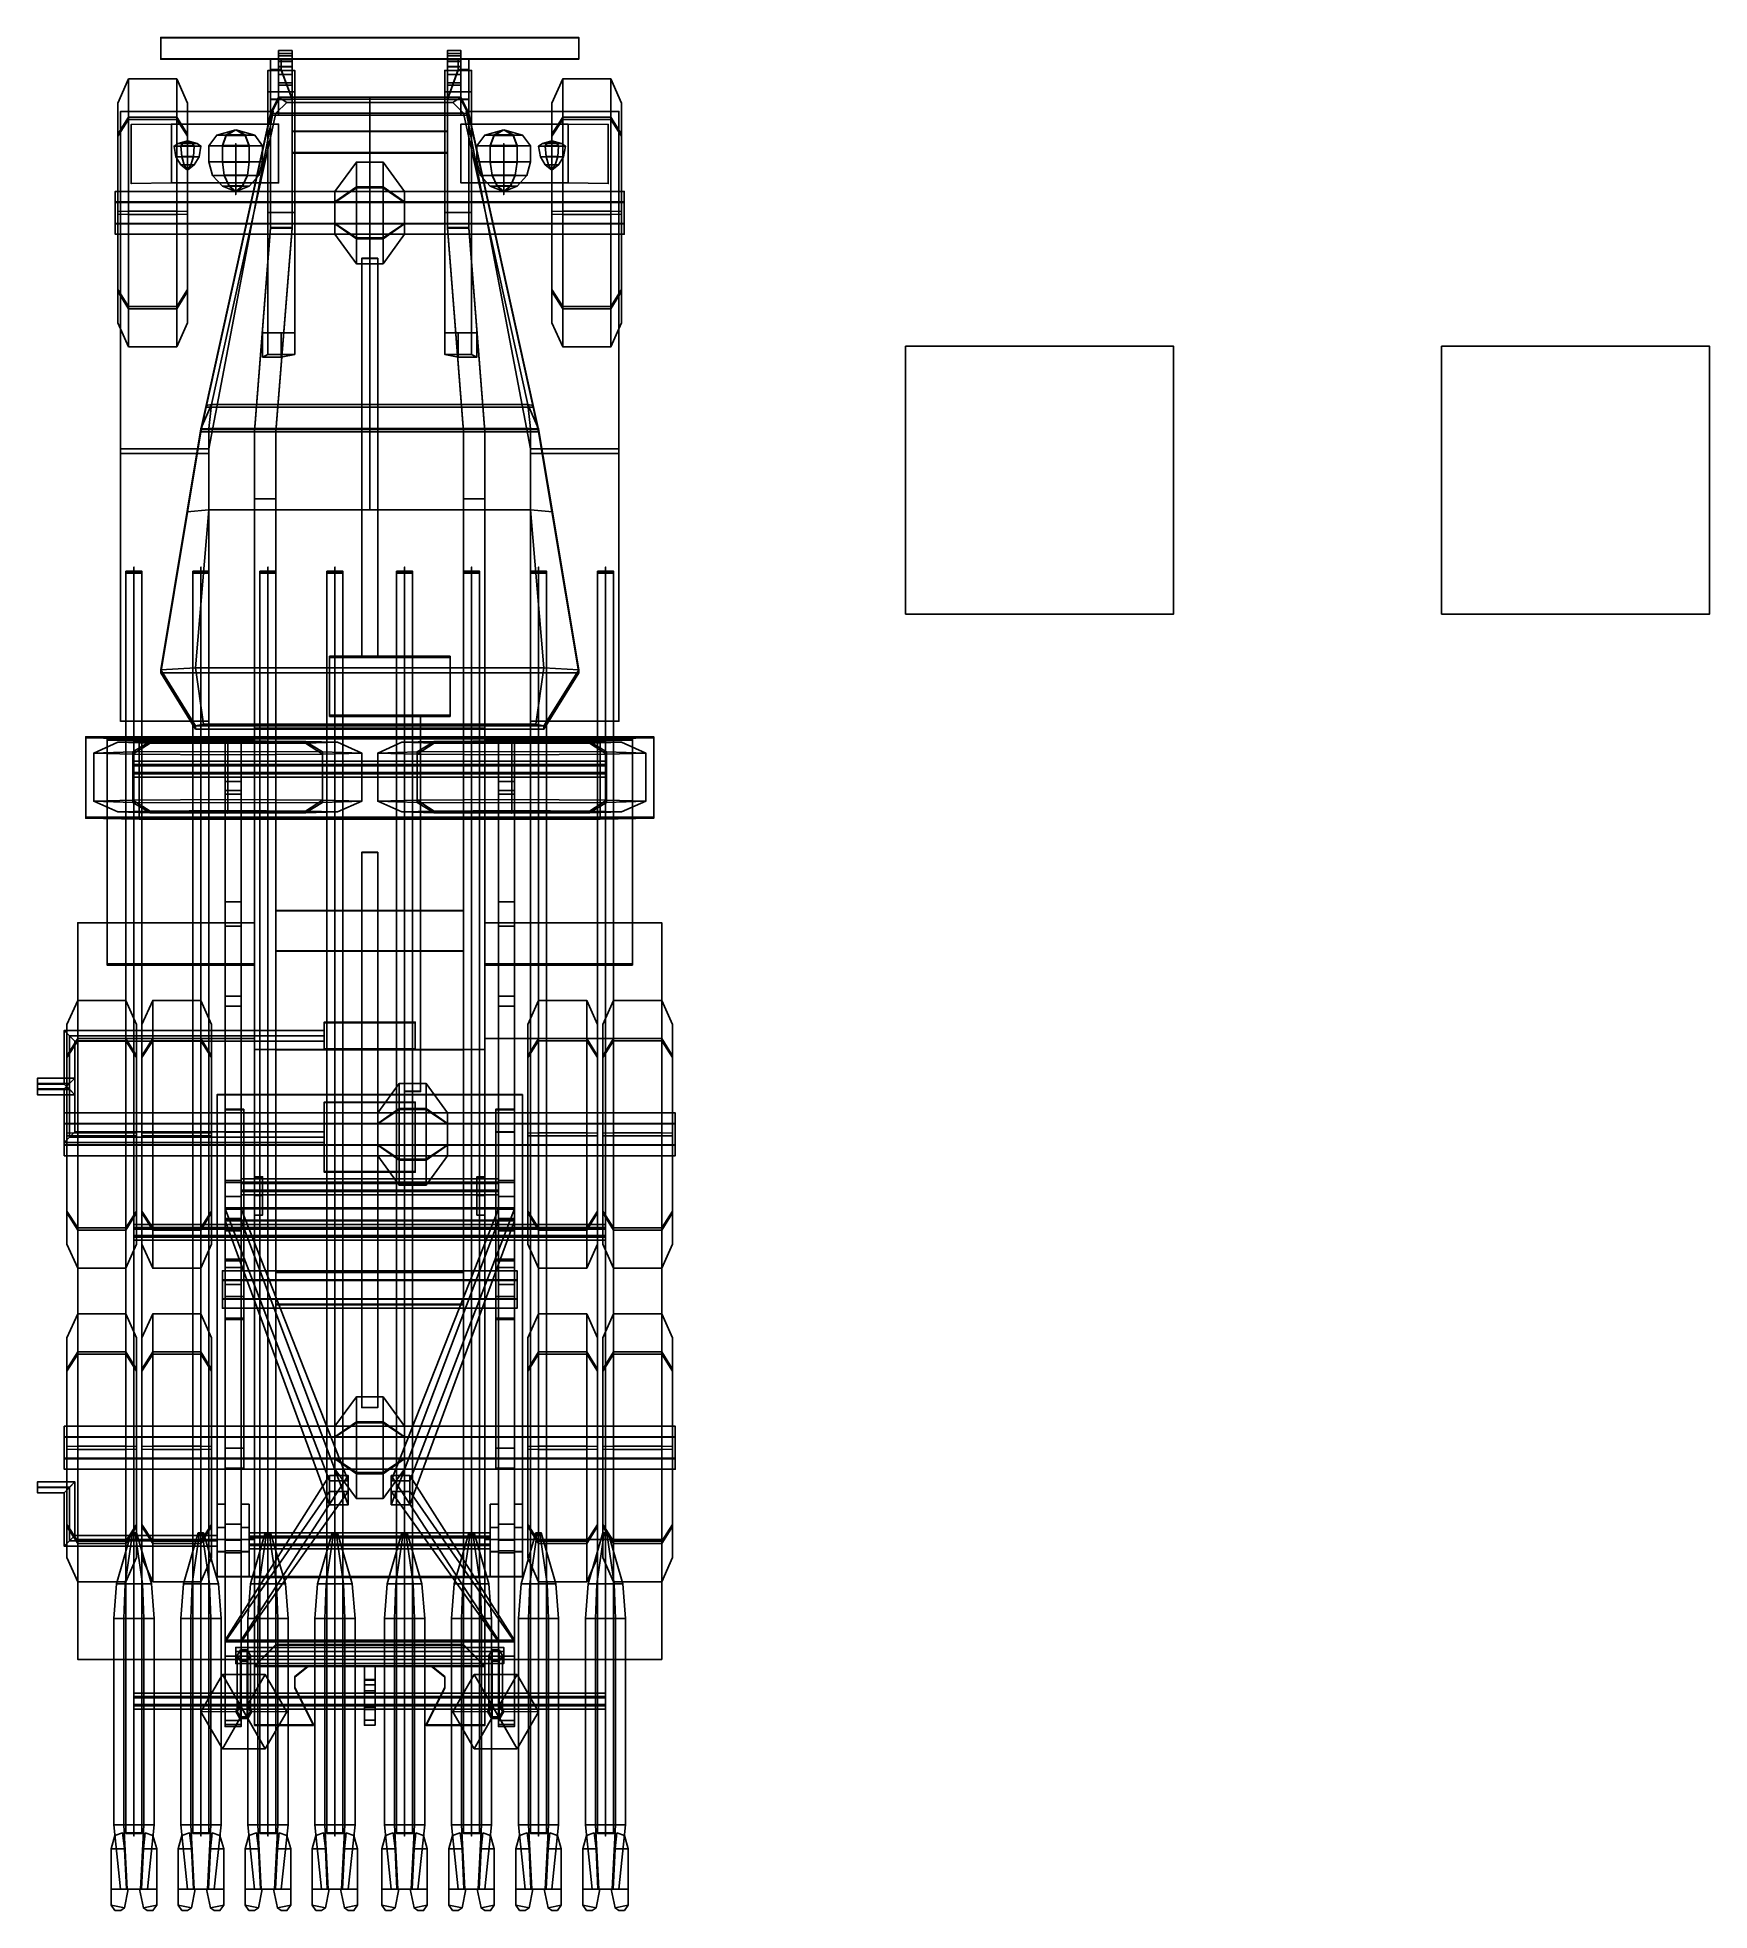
# Model space of a CAD drawing. Header units: millimetres. Extents: x -1.24 to 5, y -3.84 to 3.15.
import ezdxf

# ---------------------------------------------------------------- set-up
doc = ezdxf.new("R2010")
doc.units = ezdxf.units.MM
doc.header["$MEASUREMENT"] = 0
for name, color, linetype in [('balancier', 5, 'Continuous'), ('frame', 2, 'Continuous'), ('rails', 1, 'Continuous'), ('rocket', 6, 'Continuous'), ('support', 3, 'Continuous'), ('turret', 5, 'Continuous'), ('wheels', 2, 'Continuous')]:
    doc.layers.add(name, color=color, linetype=linetype)

msp = doc.modelspace()

# ---------------------------------------------------------------- linework, layer by layer
for points in [[(-0.78, 3.1531, 0.9014), (0.78, 3.1531, 0.9014), (0.78, 3.1515, 0.7714), (-0.78, 3.1515, 0.7714)], [(-0.78, 3.0731, 0.9024), (0.78, 3.0731, 0.9024), (0.78, 3.1531, 0.9014), (-0.78, 3.1531, 0.9014)], [(-0.78, 3.1515, 0.7714), (-0.78, 3.0715, 0.7724), (-0.78, 3.0731, 0.9024), (-0.78, 3.1531, 0.9014)], [(0.78, 3.1515, 0.7714), (0.78, 3.0715, 0.7724), (-0.78, 3.0715, 0.7724), (-0.78, 3.1515, 0.7714)], [(0.78, 3.1531, 0.9014), (0.78, 3.0731, 0.9024), (0.78, 3.0715, 0.7724), (0.78, 3.1515, 0.7714)], [(-0.29, 3.0846, 1.0222), (-0.29, 3.1041, 0.982), (-0.34, 3.1041, 0.982), (-0.34, 3.0846, 1.0222)], [(-0.34, 3.0936, 0.9421), (-0.34, 3.0436, 0.9427), (-0.34, 3.0641, 0.9825), (-0.34, 3.1041, 0.982)], [(-0.29, 3.1041, 0.982), (-0.29, 3.0936, 0.9421), (-0.34, 3.0936, 0.9421), (-0.34, 3.1041, 0.982)], [(-0.34, 3.1041, 0.982), (-0.34, 3.0641, 0.9825), (-0.34, 3.0446, 1.0227), (-0.34, 3.0846, 1.0222)], [(-0.29, 3.0936, 0.9421), (-0.29, 3.0631, 0.9025), (-0.34, 3.0631, 0.9025), (-0.34, 3.0936, 0.9421)], [(-0.34, 3.0631, 0.9025), (-0.34, 2.8631, 0.9049), (-0.34, 2.9836, 0.9435), (-0.34, 3.0936, 0.9421)], [(-0.29, 3.0448, 1.0427), (-0.29, 3.0846, 1.0222), (-0.34, 3.0846, 1.0222), (-0.34, 3.0448, 1.0427)], [(-0.34, 3.0846, 1.0222), (-0.34, 2.9746, 1.0236), (-0.34, 3.0148, 1.0431), (-0.34, 3.0448, 1.0427)], [(-0.29, 3.0641, 0.9825), (-0.29, 3.0436, 0.9427), (-0.29, 3.0936, 0.9421), (-0.29, 3.1041, 0.982)], [(-0.29, 3.0446, 1.0227), (-0.29, 3.0641, 0.9825), (-0.29, 3.1041, 0.982), (-0.29, 3.0846, 1.0222)], [(-0.29, 2.9836, 0.9435), (-0.29, 2.8631, 0.9049), (-0.29, 3.0631, 0.9025), (-0.29, 3.0936, 0.9421)], [(-0.29, 3.0148, 1.0431), (-0.29, 2.9746, 1.0236), (-0.29, 3.0846, 1.0222), (-0.29, 3.0448, 1.0427)], [(0.29, 3.0936, 0.9421), (0.29, 3.0436, 0.9427), (0.29, 3.0641, 0.9825), (0.29, 3.1041, 0.982)], [(0.34, 3.1041, 0.982), (0.34, 3.0936, 0.9421), (0.29, 3.0936, 0.9421), (0.29, 3.1041, 0.982)], [(0.29, 3.1041, 0.982), (0.29, 3.0641, 0.9825), (0.29, 3.0446, 1.0227), (0.29, 3.0846, 1.0222)], [(0.34, 3.0846, 1.0222), (0.34, 3.1041, 0.982), (0.29, 3.1041, 0.982), (0.29, 3.0846, 1.0222)], [(0.29, 3.0631, 0.9025), (0.29, 2.8631, 0.9049), (0.29, 2.9836, 0.9435), (0.29, 3.0936, 0.9421)], [(0.34, 3.0936, 0.9421), (0.34, 3.0631, 0.9025), (0.29, 3.0631, 0.9025), (0.29, 3.0936, 0.9421)], [(0.34, 3.0448, 1.0427), (0.34, 3.0846, 1.0222), (0.29, 3.0846, 1.0222), (0.29, 3.0448, 1.0427)], [(0.29, 3.0846, 1.0222), (0.29, 2.9746, 1.0236), (0.29, 3.0148, 1.0431), (0.29, 3.0448, 1.0427)], [(0.34, 3.0641, 0.9825), (0.34, 3.0436, 0.9427), (0.34, 3.0936, 0.9421), (0.34, 3.1041, 0.982)], [(0.34, 3.0446, 1.0227), (0.34, 3.0641, 0.9825), (0.34, 3.1041, 0.982), (0.34, 3.0846, 1.0222)], [(0.34, 2.9836, 0.9435), (0.34, 2.8631, 0.9049), (0.34, 3.0631, 0.9025), (0.34, 3.0936, 0.9421)], [(0.34, 3.0148, 1.0431), (0.34, 2.9746, 1.0236), (0.34, 3.0846, 1.0222), (0.34, 3.0448, 1.0427)], [(-0.78, 3.0715, 0.7724), (0.78, 3.0715, 0.7724), (0.78, 3.0731, 0.9024), (-0.78, 3.0731, 0.9024)], [(-0.29, 3.03, 0.78), (-0.28, 3.03, 0.7), (-0.38, 3.03, 0.7), (-0.37, 3.03, 0.78)], [(-0.38, 3.03, 0.7), (-0.38, 2.95, 0.7), (-0.37, 2.95, 0.78), (-0.37, 3.03, 0.78)], [(-0.28, 3.03, 0.7), (-0.28, 2.95, 0.64), (-0.38, 2.95, 0.64), (-0.38, 3.03, 0.7)], [(-0.38, 3.03, 0.7), (-0.38, 2.95, 0.64), (-0.38, 2.5, 0.56), (-0.38, 2.5, 0.7)], [(-0.37, 3.0731, 0.9024), (-0.37, 3.0331, 0.9028), (-0.33, 3.0331, 0.9028), (-0.33, 3.0731, 0.9024)], [(-0.37, 3.0715, 0.7724), (-0.37, 3.0315, 0.7729), (-0.37, 3.0331, 0.9028), (-0.37, 3.0731, 0.9024)], [(-0.33, 3.0315, 0.7729), (-0.37, 3.0315, 0.7729), (-0.37, 3.0715, 0.7724), (-0.33, 3.0715, 0.7724)], [(-0.37, 3.0315, 0.7729), (-0.37, 2.9215, 0.7742), (-0.37, 2.9231, 0.9042), (-0.37, 3.0331, 0.9028)], [(-0.37, 3.0331, 0.9028), (-0.37, 2.9231, 0.9042), (-0.29, 2.9231, 0.9042), (-0.33, 3.0331, 0.9028)], [(-0.29, 2.9215, 0.7742), (-0.37, 2.9215, 0.7742), (-0.37, 3.0315, 0.7729), (-0.33, 3.0315, 0.7729)], [(-0.37, 3.03, 0.78), (-0.37, 2.95, 0.78), (-0.29, 2.95, 0.78), (-0.29, 3.03, 0.78)], [(-0.34, 3.0641, 0.9825), (-0.34, 3.0436, 0.9427), (-0.29, 3.0436, 0.9427), (-0.29, 3.0641, 0.9825)], [(-0.34, 3.0446, 1.0227), (-0.34, 3.0641, 0.9825), (-0.29, 3.0641, 0.9825), (-0.29, 3.0446, 1.0227)], [(-0.34, 3.0448, 1.0427), (-0.34, 3.0148, 1.0431), (-0.29, 3.0148, 1.0431), (-0.29, 3.0448, 1.0427)], [(-0.29, 3.0446, 1.0227), (-0.29, 2.9746, 1.0236), (-0.34, 2.9746, 1.0236), (-0.34, 3.0446, 1.0227)], [(-0.34, 3.0436, 0.9427), (-0.34, 2.9836, 0.9435), (-0.29, 2.9836, 0.9435), (-0.29, 3.0436, 0.9427)], [(-0.34, 3.0148, 1.0431), (-0.34, 2.9746, 1.0236), (-0.29, 2.9746, 1.0236), (-0.29, 3.0148, 1.0431)], [(-0.33, 3.0731, 0.9024), (-0.33, 3.0331, 0.9028), (-0.33, 3.0315, 0.7729), (-0.33, 3.0715, 0.7724)], [(-0.33, 3.0331, 0.9028), (-0.29, 2.9231, 0.9042), (-0.29, 2.9215, 0.7742), (-0.33, 3.0315, 0.7729)], [(-0.29, 2.95, 0.78), (-0.28, 2.95, 0.7), (-0.28, 3.03, 0.7), (-0.29, 3.03, 0.78)], [(-0.28, 2.5, 0.56), (-0.28, 2.95, 0.64), (-0.28, 3.03, 0.7), (-0.28, 2.5, 0.7)], [(0.28, 3.03, 0.7), (0.28, 2.95, 0.64), (0.28, 2.5, 0.56), (0.28, 2.5, 0.7)], [(0.38, 3.03, 0.7), (0.38, 2.95, 0.64), (0.28, 2.95, 0.64), (0.28, 3.03, 0.7)], [(0.37, 3.03, 0.78), (0.38, 3.03, 0.7), (0.28, 3.03, 0.7), (0.29, 3.03, 0.78)], [(0.28, 3.03, 0.7), (0.28, 2.95, 0.7), (0.29, 2.95, 0.78), (0.29, 3.03, 0.78)], [(0.29, 3.0641, 0.9825), (0.29, 3.0436, 0.9427), (0.34, 3.0436, 0.9427), (0.34, 3.0641, 0.9825)], [(0.29, 3.0446, 1.0227), (0.29, 3.0641, 0.9825), (0.34, 3.0641, 0.9825), (0.34, 3.0446, 1.0227)], [(0.29, 3.0448, 1.0427), (0.29, 3.0148, 1.0431), (0.34, 3.0148, 1.0431), (0.34, 3.0448, 1.0427)], [(0.34, 3.0446, 1.0227), (0.34, 2.9746, 1.0236), (0.29, 2.9746, 1.0236), (0.29, 3.0446, 1.0227)], [(0.29, 3.0436, 0.9427), (0.29, 2.9836, 0.9435), (0.34, 2.9836, 0.9435), (0.34, 3.0436, 0.9427)], [(0.33, 3.0331, 0.9028), (0.29, 2.9231, 0.9042), (0.37, 2.9231, 0.9042), (0.37, 3.0331, 0.9028)], [(0.33, 3.0315, 0.7729), (0.29, 2.9215, 0.7742), (0.29, 2.9231, 0.9042), (0.33, 3.0331, 0.9028)], [(0.37, 2.9215, 0.7742), (0.29, 2.9215, 0.7742), (0.33, 3.0315, 0.7729), (0.37, 3.0315, 0.7729)], [(0.29, 3.03, 0.78), (0.29, 2.95, 0.78), (0.37, 2.95, 0.78), (0.37, 3.03, 0.78)], [(0.29, 3.0148, 1.0431), (0.29, 2.9746, 1.0236), (0.34, 2.9746, 1.0236), (0.34, 3.0148, 1.0431)], [(0.33, 3.0731, 0.9024), (0.33, 3.0331, 0.9028), (0.37, 3.0331, 0.9028), (0.37, 3.0731, 0.9024)], [(0.33, 3.0715, 0.7724), (0.33, 3.0315, 0.7729), (0.33, 3.0331, 0.9028), (0.33, 3.0731, 0.9024)], [(0.37, 3.0315, 0.7729), (0.33, 3.0315, 0.7729), (0.33, 3.0715, 0.7724), (0.37, 3.0715, 0.7724)], [(0.37, 3.0731, 0.9024), (0.37, 3.0331, 0.9028), (0.37, 3.0315, 0.7729), (0.37, 3.0715, 0.7724)], [(0.37, 3.0331, 0.9028), (0.37, 2.9231, 0.9042), (0.37, 2.9215, 0.7742), (0.37, 3.0315, 0.7729)], [(0.37, 2.95, 0.78), (0.38, 2.95, 0.7), (0.38, 3.03, 0.7), (0.37, 3.03, 0.78)], [(0.38, 2.5, 0.56), (0.38, 2.95, 0.64), (0.38, 3.03, 0.7), (0.38, 2.5, 0.7)], [(-0.28, 2.5, 0.7), (-0.28, 2.95, 0.7), (-0.38, 2.95, 0.7), (-0.38, 2.5, 0.7)], [(-0.37, 2.95, 0.78), (-0.38, 2.95, 0.7), (-0.28, 2.95, 0.7), (-0.29, 2.95, 0.78)], [(-0.38, 2.5, 0.56), (-0.38, 2.95, 0.64), (-0.28, 2.95, 0.64), (-0.28, 2.5, 0.56)], [(-0.34, 2.9836, 0.9435), (-0.34, 2.8631, 0.9049), (-0.29, 2.8631, 0.9049), (-0.29, 2.9836, 0.9435)], [(0.28, 2.5, 0.56), (0.28, 2.95, 0.64), (0.38, 2.95, 0.64), (0.38, 2.5, 0.56)], [(0.38, 2.5, 0.7), (0.38, 2.95, 0.7), (0.28, 2.95, 0.7), (0.28, 2.5, 0.7)], [(0.29, 2.95, 0.78), (0.28, 2.95, 0.7), (0.38, 2.95, 0.7), (0.37, 2.95, 0.78)], [(0.29, 2.9836, 0.9435), (0.29, 2.8631, 0.9049), (0.34, 2.8631, 0.9049), (0.34, 2.9836, 0.9435)], [(-0.93, 2.8762, 1.1548), (-0.93, 1.6163, 1.1702), (-0.93, 1.6169, 1.2202), (-0.93, 2.8768, 1.2048)], [(-0.93, 2.8768, 1.2048), (-0.93, 1.6169, 1.2202), (-0.93, 1.6163, 1.1702), (-0.93, 2.8762, 1.1548)], [(-0.36, 2.8768, 1.2048), (-0.6, 1.6169, 1.2202), (-0.93, 1.6169, 1.2202), (-0.93, 2.8768, 1.2048)], [(-0.93, 2.8768, 1.2048), (-0.93, 1.6169, 1.2202), (-0.6, 1.6169, 1.2202), (-0.36, 2.8768, 1.2048)], [(-0.37, 2.8698, 1.4549), (-0.61, 1.7791, 1.3982), (-0.59, 1.7824, 1.6682), (-0.35, 2.8706, 1.5149)], [(-0.37, 2.8631, 0.9049), (-0.61, 1.7732, 0.9182), (-0.61, 1.7791, 1.3982), (-0.37, 2.8698, 1.4549)], [(-0.35, 2.8706, 1.5149), (-0.59, 1.7824, 1.6682), (0, 1.7833, 1.7482), (0, 2.8707, 1.5249)], [(-0.34, 2.9231, 0.9042), (-0.37, 2.8631, 0.9049), (-0.37, 2.8698, 1.4549), (-0.34, 2.93, 1.4641)], [(-0.34, 2.93, 1.4641), (-0.37, 2.8698, 1.4549), (-0.35, 2.8706, 1.5149), (-0.31, 2.9105, 1.5044)], [(-0.37, 2.9231, 0.9042), (-0.37, 2.4432, 0.9101), (-0.29, 2.4432, 0.9101), (-0.29, 2.9231, 0.9042)], [(-0.37, 2.9215, 0.7742), (-0.37, 2.4416, 0.7801), (-0.37, 2.4432, 0.9101), (-0.37, 2.9231, 0.9042)], [(0.34, 2.9231, 0.9042), (0.37, 2.8631, 0.9049), (-0.37, 2.8631, 0.9049), (-0.34, 2.9231, 0.9042)], [(-0.29, 2.4416, 0.7801), (-0.37, 2.4416, 0.7801), (-0.37, 2.9215, 0.7742), (-0.29, 2.9215, 0.7742)], [(-0.31, 2.9105, 1.5044), (-0.35, 2.8706, 1.5149), (0, 2.8707, 1.5249), (0, 2.9105, 1.5044)], [(0.34, 2.93, 1.4641), (0.34, 2.9231, 0.9042), (-0.34, 2.9231, 0.9042), (-0.34, 2.93, 1.4641)], [(0, 2.9105, 1.5044), (0, 2.93, 1.4641), (-0.34, 2.93, 1.4641), (-0.31, 2.9105, 1.5044)], [(-0.29, 2.9231, 0.9042), (-0.29, 2.8631, 0.9049), (-0.34, 2.8631, 0.9049), (-0.34, 2.9231, 0.9042)], [(-0.29, 2.9231, 0.9042), (-0.29, 2.4432, 0.9101), (-0.29, 2.4416, 0.7801), (-0.29, 2.9215, 0.7742)], [(0.31, 2.9105, 1.5044), (0.34, 2.93, 1.4641), (0, 2.93, 1.4641), (0, 2.9105, 1.5044)], [(0, 2.9105, 1.5044), (0, 2.8707, 1.5249), (0.35, 2.8706, 1.5149), (0.31, 2.9105, 1.5044)], [(0, 2.8707, 1.5249), (0, 1.7833, 1.7482), (0.59, 1.7824, 1.6682), (0.35, 2.8706, 1.5149)], [(0.29, 2.9231, 0.9042), (0.29, 2.4432, 0.9101), (0.37, 2.4432, 0.9101), (0.37, 2.9231, 0.9042)], [(0.29, 2.9215, 0.7742), (0.29, 2.4416, 0.7801), (0.29, 2.4432, 0.9101), (0.29, 2.9231, 0.9042)], [(0.34, 2.9231, 0.9042), (0.34, 2.8631, 0.9049), (0.29, 2.8631, 0.9049), (0.29, 2.9231, 0.9042)], [(0.37, 2.4416, 0.7801), (0.29, 2.4416, 0.7801), (0.29, 2.9215, 0.7742), (0.37, 2.9215, 0.7742)], [(0.35, 2.8706, 1.5149), (0.37, 2.8698, 1.4549), (0.34, 2.93, 1.4641), (0.31, 2.9105, 1.5044)], [(0.37, 2.8698, 1.4549), (0.37, 2.8631, 0.9049), (0.34, 2.9231, 0.9042), (0.34, 2.93, 1.4641)], [(0.59, 1.7824, 1.6682), (0.61, 1.7791, 1.3982), (0.37, 2.8698, 1.4549), (0.35, 2.8706, 1.5149)], [(0.36, 2.8768, 1.2048), (0.6, 1.6169, 1.2202), (0.93, 1.6169, 1.2202), (0.93, 2.8768, 1.2048)], [(0.93, 2.8768, 1.2048), (0.93, 1.6169, 1.2202), (0.6, 1.6169, 1.2202), (0.36, 2.8768, 1.2048)], [(0.37, 2.9231, 0.9042), (0.37, 2.4432, 0.9101), (0.37, 2.4416, 0.7801), (0.37, 2.9215, 0.7742)], [(0.61, 1.7791, 1.3982), (0.61, 1.7732, 0.9182), (0.37, 2.8631, 0.9049), (0.37, 2.8698, 1.4549)], [(0.93, 2.8768, 1.2048), (0.93, 1.6169, 1.2202), (0.93, 1.6163, 1.1702), (0.93, 2.8762, 1.1548)], [(0.93, 2.8762, 1.1548), (0.93, 1.6163, 1.1702), (0.93, 1.6169, 1.2202), (0.93, 2.8768, 1.2048)], [(-0.74, 2.83, 1.4654), (-0.74, 2.61, 1.4681), (-0.89, 2.6083, 1.3281), (-0.89, 2.8283, 1.3254)], [(-0.89, 2.8283, 1.3254), (-0.89, 2.6083, 1.3281), (-0.74, 2.61, 1.4681), (-0.74, 2.83, 1.4654)], [(-0.89, 2.8283, 1.3254), (-0.89, 2.6083, 1.3281), (-0.89, 2.6068, 1.2081), (-0.89, 2.8268, 1.2054)], [(-0.89, 2.8268, 1.2054), (-0.89, 2.6068, 1.2081), (-0.89, 2.6083, 1.3281), (-0.89, 2.8283, 1.3254)], [(-0.34, 2.83, 1.4654), (-0.34, 2.61, 1.4681), (-0.74, 2.61, 1.4681), (-0.74, 2.83, 1.4654)], [(-0.74, 2.83, 1.4654), (-0.74, 2.61, 1.4681), (-0.34, 2.61, 1.4681), (-0.34, 2.83, 1.4654)], [(0.37, 2.8631, 0.9049), (0.61, 1.7732, 0.9182), (-0.61, 1.7732, 0.9182), (-0.37, 2.8631, 0.9049)], [(-0.5, 2.8083, 1.3256), (-0.5707, 2.7883, 1.3259), (-0.5354, 2.789, 1.3871), (-0.5, 2.8083, 1.3256)], [(-0.5, 2.8083, 1.3256), (-0.5354, 2.7875, 1.2646), (-0.5707, 2.7883, 1.3259), (-0.5, 2.8083, 1.3256)], [(-0.5, 2.8083, 1.3256), (-0.5354, 2.789, 1.3871), (-0.4646, 2.789, 1.3871), (-0.5, 2.8083, 1.3256)], [(-0.5, 2.8083, 1.3256), (-0.4646, 2.7875, 1.2646), (-0.5354, 2.7875, 1.2646), (-0.5, 2.8083, 1.3256)], [(-0.5, 2.8083, 1.3256), (-0.4646, 2.789, 1.3871), (-0.4293, 2.7883, 1.3259), (-0.5, 2.8083, 1.3256)], [(-0.5, 2.8083, 1.3256), (-0.4293, 2.7883, 1.3259), (-0.4646, 2.7875, 1.2646), (-0.5, 2.8083, 1.3256)], [(-0.29, 2.7231, 0.9066), (0.29, 2.7231, 0.9066), (0.29, 2.8031, 0.9057), (-0.29, 2.8031, 0.9057)], [(-0.29, 2.8031, 0.9057), (0.29, 2.8031, 0.9057), (0.29, 2.8015, 0.7757), (-0.29, 2.8015, 0.7757)], [(0.29, 2.8015, 0.7757), (0.29, 2.7215, 0.7766), (-0.29, 2.7215, 0.7766), (-0.29, 2.8015, 0.7757)], [(0.34, 2.83, 1.4654), (0.34, 2.61, 1.4681), (0.74, 2.61, 1.4681), (0.74, 2.83, 1.4654)], [(0.74, 2.83, 1.4654), (0.74, 2.61, 1.4681), (0.34, 2.61, 1.4681), (0.34, 2.83, 1.4654)], [(0.5, 2.8083, 1.3256), (0.4293, 2.7883, 1.3259), (0.4646, 2.789, 1.3871), (0.5, 2.8083, 1.3256)], [(0.5, 2.8083, 1.3256), (0.4646, 2.7875, 1.2646), (0.4293, 2.7883, 1.3259), (0.5, 2.8083, 1.3256)], [(0.5, 2.8083, 1.3256), (0.4646, 2.789, 1.3871), (0.5354, 2.789, 1.3871), (0.5, 2.8083, 1.3256)], [(0.5, 2.8083, 1.3256), (0.5354, 2.7875, 1.2646), (0.4646, 2.7875, 1.2646), (0.5, 2.8083, 1.3256)], [(0.5, 2.8083, 1.3256), (0.5354, 2.789, 1.3871), (0.5707, 2.7883, 1.3259), (0.5, 2.8083, 1.3256)], [(0.5, 2.8083, 1.3256), (0.5707, 2.7883, 1.3259), (0.5354, 2.7875, 1.2646), (0.5, 2.8083, 1.3256)], [(0.89, 2.8283, 1.3254), (0.89, 2.6083, 1.3281), (0.74, 2.61, 1.4681), (0.74, 2.83, 1.4654)], [(0.74, 2.83, 1.4654), (0.74, 2.61, 1.4681), (0.89, 2.6083, 1.3281), (0.89, 2.8283, 1.3254)], [(0.89, 2.8283, 1.3254), (0.89, 2.6083, 1.3281), (0.89, 2.6068, 1.2081), (0.89, 2.8268, 1.2054)], [(0.89, 2.8268, 1.2054), (0.89, 2.6068, 1.2081), (0.89, 2.6083, 1.3281), (0.89, 2.8283, 1.3254)], [(-0.7154, 2.7577, 1.2762), (-0.73, 2.7477, 1.2764), (-0.705, 2.7482, 1.3197), (-0.6977, 2.758, 1.3069)], [(-0.6977, 2.7573, 1.2456), (-0.705, 2.7471, 1.2331), (-0.73, 2.7477, 1.2764), (-0.7154, 2.7577, 1.2762)], [(-0.7017, 2.7081, 1.3143), (-0.705, 2.7482, 1.3197), (-0.73, 2.7477, 1.2764), (-0.7233, 2.7077, 1.2769)], [(-0.7233, 2.7077, 1.2769), (-0.73, 2.7477, 1.2764), (-0.705, 2.7471, 1.2331), (-0.7017, 2.7072, 1.2394)], [(-0.68, 2.7677, 1.2761), (-0.6977, 2.7573, 1.2456), (-0.7154, 2.7577, 1.2762), (-0.68, 2.7677, 1.2761)], [(-0.68, 2.7677, 1.2761), (-0.7154, 2.7577, 1.2762), (-0.6977, 2.758, 1.3069), (-0.68, 2.7677, 1.2761)], [(-0.6977, 2.758, 1.3069), (-0.705, 2.7482, 1.3197), (-0.655, 2.7482, 1.3197), (-0.6623, 2.758, 1.3069)], [(-0.6623, 2.7573, 1.2456), (-0.655, 2.7471, 1.2331), (-0.705, 2.7471, 1.2331), (-0.6977, 2.7573, 1.2456)], [(-0.6583, 2.7081, 1.3143), (-0.655, 2.7482, 1.3197), (-0.705, 2.7482, 1.3197), (-0.7017, 2.7081, 1.3143)], [(-0.7017, 2.7072, 1.2394), (-0.705, 2.7471, 1.2331), (-0.655, 2.7471, 1.2331), (-0.6583, 2.7072, 1.2394)], [(-0.68, 2.7677, 1.2761), (-0.6623, 2.7573, 1.2456), (-0.6977, 2.7573, 1.2456), (-0.68, 2.7677, 1.2761)], [(-0.68, 2.7677, 1.2761), (-0.6977, 2.758, 1.3069), (-0.6623, 2.758, 1.3069), (-0.68, 2.7677, 1.2761)], [(-0.68, 2.7677, 1.2761), (-0.6446, 2.7577, 1.2762), (-0.6623, 2.7573, 1.2456), (-0.68, 2.7677, 1.2761)], [(-0.68, 2.7677, 1.2761), (-0.6623, 2.758, 1.3069), (-0.6446, 2.7577, 1.2762), (-0.68, 2.7677, 1.2761)], [(-0.68, 2.7468, 1.2064), (-0.68, 2.6668, 1.2073), (-0.68, 2.6774, 1.2572), (-0.68, 2.7472, 1.2364)], [(-0.68, 2.7472, 1.2364), (-0.68, 2.6774, 1.2572), (-0.68, 2.6668, 1.2073), (-0.68, 2.7468, 1.2064)], [(-0.6623, 2.758, 1.3069), (-0.655, 2.7482, 1.3197), (-0.63, 2.7477, 1.2764), (-0.6446, 2.7577, 1.2762)], [(-0.6446, 2.7577, 1.2762), (-0.63, 2.7477, 1.2764), (-0.655, 2.7471, 1.2331), (-0.6623, 2.7573, 1.2456)], [(-0.6367, 2.7077, 1.2769), (-0.63, 2.7477, 1.2764), (-0.655, 2.7482, 1.3197), (-0.6583, 2.7081, 1.3143)], [(-0.6583, 2.7072, 1.2394), (-0.655, 2.7471, 1.2331), (-0.63, 2.7477, 1.2764), (-0.6367, 2.7077, 1.2769)], [(-0.5707, 2.7883, 1.3259), (-0.6, 2.7483, 1.3264), (-0.55, 2.7493, 1.413), (-0.5354, 2.789, 1.3871)], [(-0.5354, 2.7875, 1.2646), (-0.55, 2.7472, 1.2398), (-0.6, 2.7483, 1.3264), (-0.5707, 2.7883, 1.3259)], [(-0.55, 2.7493, 1.413), (-0.6, 2.7483, 1.3264), (-0.6, 2.6883, 1.3271), (-0.55, 2.6893, 1.4137)], [(-0.6, 2.7483, 1.3264), (-0.55, 2.7472, 1.2398), (-0.55, 2.6872, 1.2405), (-0.6, 2.6883, 1.3271)], [(-0.5354, 2.789, 1.3871), (-0.55, 2.7493, 1.413), (-0.45, 2.7493, 1.413), (-0.4646, 2.789, 1.3871)], [(-0.4646, 2.7875, 1.2646), (-0.45, 2.7472, 1.2398), (-0.55, 2.7472, 1.2398), (-0.5354, 2.7875, 1.2646)], [(-0.45, 2.7493, 1.413), (-0.55, 2.7493, 1.413), (-0.55, 2.6893, 1.4137), (-0.45, 2.6893, 1.4137)], [(-0.55, 2.7472, 1.2398), (-0.45, 2.7472, 1.2398), (-0.45, 2.6872, 1.2405), (-0.55, 2.6872, 1.2405)], [(-0.5, 2.7568, 1.2062), (-0.5, 2.5668, 1.2086), (-0.5, 2.6077, 1.2781), (-0.5, 2.7473, 1.2464)], [(-0.5, 2.7473, 1.2464), (-0.5, 2.6077, 1.2781), (-0.5, 2.5668, 1.2086), (-0.5, 2.7568, 1.2062)], [(-0.4646, 2.789, 1.3871), (-0.45, 2.7493, 1.413), (-0.4, 2.7483, 1.3264), (-0.4293, 2.7883, 1.3259)], [(-0.4293, 2.7883, 1.3259), (-0.4, 2.7483, 1.3264), (-0.45, 2.7472, 1.2398), (-0.4646, 2.7875, 1.2646)], [(-0.4, 2.7483, 1.3264), (-0.45, 2.7493, 1.413), (-0.45, 2.6893, 1.4137), (-0.4, 2.6883, 1.3271)], [(-0.45, 2.7472, 1.2398), (-0.4, 2.7483, 1.3264), (-0.4, 2.6883, 1.3271), (-0.45, 2.6872, 1.2405)], [(0.4293, 2.7883, 1.3259), (0.4, 2.7483, 1.3264), (0.45, 2.7493, 1.413), (0.4646, 2.789, 1.3871)], [(0.4646, 2.7875, 1.2646), (0.45, 2.7472, 1.2398), (0.4, 2.7483, 1.3264), (0.4293, 2.7883, 1.3259)], [(0.45, 2.7493, 1.413), (0.4, 2.7483, 1.3264), (0.4, 2.6883, 1.3271), (0.45, 2.6893, 1.4137)], [(0.4, 2.7483, 1.3264), (0.45, 2.7472, 1.2398), (0.45, 2.6872, 1.2405), (0.4, 2.6883, 1.3271)], [(0.4646, 2.789, 1.3871), (0.45, 2.7493, 1.413), (0.55, 2.7493, 1.413), (0.5354, 2.789, 1.3871)], [(0.5354, 2.7875, 1.2646), (0.55, 2.7472, 1.2398), (0.45, 2.7472, 1.2398), (0.4646, 2.7875, 1.2646)], [(0.55, 2.7493, 1.413), (0.45, 2.7493, 1.413), (0.45, 2.6893, 1.4137), (0.55, 2.6893, 1.4137)], [(0.45, 2.7472, 1.2398), (0.55, 2.7472, 1.2398), (0.55, 2.6872, 1.2405), (0.45, 2.6872, 1.2405)], [(0.5, 2.7473, 1.2464), (0.5, 2.6077, 1.2781), (0.5, 2.5668, 1.2086), (0.5, 2.7568, 1.2062)], [(0.5, 2.7568, 1.2062), (0.5, 2.5668, 1.2086), (0.5, 2.6077, 1.2781), (0.5, 2.7473, 1.2464)], [(0.5354, 2.789, 1.3871), (0.55, 2.7493, 1.413), (0.6, 2.7483, 1.3264), (0.5707, 2.7883, 1.3259)], [(0.5707, 2.7883, 1.3259), (0.6, 2.7483, 1.3264), (0.55, 2.7472, 1.2398), (0.5354, 2.7875, 1.2646)], [(0.6, 2.7483, 1.3264), (0.55, 2.7493, 1.413), (0.55, 2.6893, 1.4137), (0.6, 2.6883, 1.3271)], [(0.55, 2.7472, 1.2398), (0.6, 2.7483, 1.3264), (0.6, 2.6883, 1.3271), (0.55, 2.6872, 1.2405)], [(0.6446, 2.7577, 1.2762), (0.63, 2.7477, 1.2764), (0.655, 2.7482, 1.3197), (0.6623, 2.758, 1.3069)], [(0.6623, 2.7573, 1.2456), (0.655, 2.7471, 1.2331), (0.63, 2.7477, 1.2764), (0.6446, 2.7577, 1.2762)], [(0.6583, 2.7081, 1.3143), (0.655, 2.7482, 1.3197), (0.63, 2.7477, 1.2764), (0.6367, 2.7077, 1.2769)], [(0.6367, 2.7077, 1.2769), (0.63, 2.7477, 1.2764), (0.655, 2.7471, 1.2331), (0.6583, 2.7072, 1.2394)], [(0.68, 2.7677, 1.2761), (0.6623, 2.7573, 1.2456), (0.6446, 2.7577, 1.2762), (0.68, 2.7677, 1.2761)], [(0.68, 2.7677, 1.2761), (0.6446, 2.7577, 1.2762), (0.6623, 2.758, 1.3069), (0.68, 2.7677, 1.2761)], [(0.6623, 2.758, 1.3069), (0.655, 2.7482, 1.3197), (0.705, 2.7482, 1.3197), (0.6977, 2.758, 1.3069)], [(0.6977, 2.7573, 1.2456), (0.705, 2.7471, 1.2331), (0.655, 2.7471, 1.2331), (0.6623, 2.7573, 1.2456)], [(0.7017, 2.7081, 1.3143), (0.705, 2.7482, 1.3197), (0.655, 2.7482, 1.3197), (0.6583, 2.7081, 1.3143)], [(0.6583, 2.7072, 1.2394), (0.655, 2.7471, 1.2331), (0.705, 2.7471, 1.2331), (0.7017, 2.7072, 1.2394)], [(0.68, 2.7677, 1.2761), (0.6977, 2.7573, 1.2456), (0.6623, 2.7573, 1.2456), (0.68, 2.7677, 1.2761)], [(0.68, 2.7677, 1.2761), (0.6623, 2.758, 1.3069), (0.6977, 2.758, 1.3069), (0.68, 2.7677, 1.2761)], [(0.68, 2.7677, 1.2761), (0.7154, 2.7577, 1.2762), (0.6977, 2.7573, 1.2456), (0.68, 2.7677, 1.2761)], [(0.68, 2.7677, 1.2761), (0.6977, 2.758, 1.3069), (0.7154, 2.7577, 1.2762), (0.68, 2.7677, 1.2761)], [(0.68, 2.7468, 1.2064), (0.68, 2.6668, 1.2073), (0.68, 2.6774, 1.2572), (0.68, 2.7472, 1.2364)], [(0.68, 2.7472, 1.2364), (0.68, 2.6774, 1.2572), (0.68, 2.6668, 1.2073), (0.68, 2.7468, 1.2064)], [(0.6977, 2.758, 1.3069), (0.705, 2.7482, 1.3197), (0.73, 2.7477, 1.2764), (0.7154, 2.7577, 1.2762)], [(0.7154, 2.7577, 1.2762), (0.73, 2.7477, 1.2764), (0.705, 2.7471, 1.2331), (0.6977, 2.7573, 1.2456)], [(0.7233, 2.7077, 1.2769), (0.73, 2.7477, 1.2764), (0.705, 2.7482, 1.3197), (0.7017, 2.7081, 1.3143)], [(0.7017, 2.7072, 1.2394), (0.705, 2.7471, 1.2331), (0.73, 2.7477, 1.2764), (0.7233, 2.7077, 1.2769)], [(-0.6925, 2.6779, 1.2989), (-0.7017, 2.7081, 1.3143), (-0.7233, 2.7077, 1.2769), (-0.705, 2.6777, 1.2772)], [(-0.705, 2.6777, 1.2772), (-0.7233, 2.7077, 1.2769), (-0.7017, 2.7072, 1.2394), (-0.6925, 2.6774, 1.2556)], [(-0.68, 2.6577, 1.2775), (-0.6925, 2.6779, 1.2989), (-0.705, 2.6777, 1.2772), (-0.68, 2.6577, 1.2775)], [(-0.68, 2.6577, 1.2775), (-0.705, 2.6777, 1.2772), (-0.6925, 2.6774, 1.2556), (-0.68, 2.6577, 1.2775)], [(-0.6675, 2.6779, 1.2989), (-0.6583, 2.7081, 1.3143), (-0.7017, 2.7081, 1.3143), (-0.6925, 2.6779, 1.2989)], [(-0.6925, 2.6774, 1.2556), (-0.7017, 2.7072, 1.2394), (-0.6583, 2.7072, 1.2394), (-0.6675, 2.6774, 1.2556)], [(-0.68, 2.6577, 1.2775), (-0.6675, 2.6779, 1.2989), (-0.6925, 2.6779, 1.2989), (-0.68, 2.6577, 1.2775)], [(-0.68, 2.6577, 1.2775), (-0.6925, 2.6774, 1.2556), (-0.6675, 2.6774, 1.2556), (-0.68, 2.6577, 1.2775)], [(-0.68, 2.6577, 1.2775), (-0.655, 2.6777, 1.2772), (-0.6675, 2.6779, 1.2989), (-0.68, 2.6577, 1.2775)], [(-0.68, 2.6577, 1.2775), (-0.6675, 2.6774, 1.2556), (-0.655, 2.6777, 1.2772), (-0.68, 2.6577, 1.2775)], [(-0.655, 2.6777, 1.2772), (-0.6367, 2.7077, 1.2769), (-0.6583, 2.7081, 1.3143), (-0.6675, 2.6779, 1.2989)], [(-0.6675, 2.6774, 1.2556), (-0.6583, 2.7072, 1.2394), (-0.6367, 2.7077, 1.2769), (-0.655, 2.6777, 1.2772)], [(-0.5433, 2.6392, 1.4027), (-0.55, 2.6893, 1.4137), (-0.6, 2.6883, 1.3271), (-0.5866, 2.6383, 1.3277)], [(-0.5866, 2.6383, 1.3277), (-0.6, 2.6883, 1.3271), (-0.55, 2.6872, 1.2405), (-0.5433, 2.6374, 1.2527)], [(-0.4567, 2.6392, 1.4027), (-0.45, 2.6893, 1.4137), (-0.55, 2.6893, 1.4137), (-0.5433, 2.6392, 1.4027)], [(-0.5433, 2.6374, 1.2527), (-0.55, 2.6872, 1.2405), (-0.45, 2.6872, 1.2405), (-0.4567, 2.6374, 1.2527)], [(-0.4134, 2.6383, 1.3277), (-0.4, 2.6883, 1.3271), (-0.45, 2.6893, 1.4137), (-0.4567, 2.6392, 1.4027)], [(-0.4567, 2.6374, 1.2527), (-0.45, 2.6872, 1.2405), (-0.4, 2.6883, 1.3271), (-0.4134, 2.6383, 1.3277)], [(-0.29, 2.7215, 0.7766), (0.29, 2.7215, 0.7766), (0.29, 2.7231, 0.9066), (-0.29, 2.7231, 0.9066)], [(-0.05, 2.6881, 0.497), (-0.05, 2.5911, 0.3337), (-0.13, 2.5373, 0.4296), (-0.13, 2.5781, 0.4984)], [(-0.05, 2.5951, 0.6627), (-0.05, 2.6881, 0.497), (-0.13, 2.5781, 0.4984), (-0.13, 2.539, 0.5681)], [(0.05, 2.6881, 0.497), (0.05, 2.5911, 0.3337), (-0.05, 2.5911, 0.3337), (-0.05, 2.6881, 0.497)], [(0.05, 2.5951, 0.6627), (0.05, 2.6881, 0.497), (-0.05, 2.6881, 0.497), (-0.05, 2.5951, 0.6627)], [(0.05, 2.5911, 0.3337), (0.05, 2.6881, 0.497), (0.13, 2.5781, 0.4984), (0.13, 2.5373, 0.4296)], [(0.05, 2.6881, 0.497), (0.05, 2.5951, 0.6627), (0.13, 2.539, 0.5681), (0.13, 2.5781, 0.4984)], [(0.4567, 2.6392, 1.4027), (0.45, 2.6893, 1.4137), (0.4, 2.6883, 1.3271), (0.4134, 2.6383, 1.3277)], [(0.4134, 2.6383, 1.3277), (0.4, 2.6883, 1.3271), (0.45, 2.6872, 1.2405), (0.4567, 2.6374, 1.2527)], [(0.5433, 2.6392, 1.4027), (0.55, 2.6893, 1.4137), (0.45, 2.6893, 1.4137), (0.4567, 2.6392, 1.4027)], [(0.4567, 2.6374, 1.2527), (0.45, 2.6872, 1.2405), (0.55, 2.6872, 1.2405), (0.5433, 2.6374, 1.2527)], [(0.5866, 2.6383, 1.3277), (0.6, 2.6883, 1.3271), (0.55, 2.6893, 1.4137), (0.5433, 2.6392, 1.4027)], [(0.5433, 2.6374, 1.2527), (0.55, 2.6872, 1.2405), (0.6, 2.6883, 1.3271), (0.5866, 2.6383, 1.3277)], [(0.6675, 2.6779, 1.2989), (0.6583, 2.7081, 1.3143), (0.6367, 2.7077, 1.2769), (0.655, 2.6777, 1.2772)], [(0.655, 2.6777, 1.2772), (0.6367, 2.7077, 1.2769), (0.6583, 2.7072, 1.2394), (0.6675, 2.6774, 1.2556)], [(0.68, 2.6577, 1.2775), (0.6675, 2.6779, 1.2989), (0.655, 2.6777, 1.2772), (0.68, 2.6577, 1.2775)], [(0.68, 2.6577, 1.2775), (0.655, 2.6777, 1.2772), (0.6675, 2.6774, 1.2556), (0.68, 2.6577, 1.2775)], [(0.6925, 2.6779, 1.2989), (0.7017, 2.7081, 1.3143), (0.6583, 2.7081, 1.3143), (0.6675, 2.6779, 1.2989)], [(0.6675, 2.6774, 1.2556), (0.6583, 2.7072, 1.2394), (0.7017, 2.7072, 1.2394), (0.6925, 2.6774, 1.2556)], [(0.68, 2.6577, 1.2775), (0.6925, 2.6779, 1.2989), (0.6675, 2.6779, 1.2989), (0.68, 2.6577, 1.2775)], [(0.68, 2.6577, 1.2775), (0.6675, 2.6774, 1.2556), (0.6925, 2.6774, 1.2556), (0.68, 2.6577, 1.2775)], [(0.68, 2.6577, 1.2775), (0.705, 2.6777, 1.2772), (0.6925, 2.6779, 1.2989), (0.68, 2.6577, 1.2775)], [(0.68, 2.6577, 1.2775), (0.6925, 2.6774, 1.2556), (0.705, 2.6777, 1.2772), (0.68, 2.6577, 1.2775)], [(0.705, 2.6777, 1.2772), (0.7233, 2.7077, 1.2769), (0.7017, 2.7081, 1.3143), (0.6925, 2.6779, 1.2989)], [(0.6925, 2.6774, 1.2556), (0.7017, 2.7072, 1.2394), (0.7233, 2.7077, 1.2769), (0.705, 2.6777, 1.2772)], [(-0.525, 2.5988, 1.3715), (-0.5433, 2.6392, 1.4027), (-0.5866, 2.6383, 1.3277), (-0.55, 2.5983, 1.3282)], [(-0.55, 2.5983, 1.3282), (-0.5866, 2.6383, 1.3277), (-0.5433, 2.6374, 1.2527), (-0.525, 2.5977, 1.2849)], [(-0.5, 2.5783, 1.3284), (-0.525, 2.5988, 1.3715), (-0.55, 2.5983, 1.3282), (-0.5, 2.5783, 1.3284)], [(-0.5, 2.5783, 1.3284), (-0.55, 2.5983, 1.3282), (-0.525, 2.5977, 1.2849), (-0.5, 2.5783, 1.3284)], [(-0.475, 2.5988, 1.3715), (-0.4567, 2.6392, 1.4027), (-0.5433, 2.6392, 1.4027), (-0.525, 2.5988, 1.3715)], [(-0.525, 2.5977, 1.2849), (-0.5433, 2.6374, 1.2527), (-0.4567, 2.6374, 1.2527), (-0.475, 2.5977, 1.2849)], [(-0.5, 2.5783, 1.3284), (-0.475, 2.5988, 1.3715), (-0.525, 2.5988, 1.3715), (-0.5, 2.5783, 1.3284)], [(-0.5, 2.5783, 1.3284), (-0.525, 2.5977, 1.2849), (-0.475, 2.5977, 1.2849), (-0.5, 2.5783, 1.3284)], [(-0.5, 2.5783, 1.3284), (-0.45, 2.5983, 1.3282), (-0.475, 2.5988, 1.3715), (-0.5, 2.5783, 1.3284)], [(-0.5, 2.5783, 1.3284), (-0.475, 2.5977, 1.2849), (-0.45, 2.5983, 1.3282), (-0.5, 2.5783, 1.3284)], [(-0.45, 2.5983, 1.3282), (-0.4134, 2.6383, 1.3277), (-0.4567, 2.6392, 1.4027), (-0.475, 2.5988, 1.3715)], [(-0.475, 2.5977, 1.2849), (-0.4567, 2.6374, 1.2527), (-0.4134, 2.6383, 1.3277), (-0.45, 2.5983, 1.3282)], [(-0.05, 2.4052, 0.665), (-0.05, 2.5951, 0.6627), (-0.13, 2.539, 0.5681), (-0.13, 2.459, 0.5691)], [(-0.05, 2.5911, 0.3337), (-0.05, 2.4011, 0.336), (-0.13, 2.4573, 0.4306), (-0.13, 2.5373, 0.4296)], [(0.05, 2.4052, 0.665), (0.05, 2.5951, 0.6627), (-0.05, 2.5951, 0.6627), (-0.05, 2.4052, 0.665)], [(0.05, 2.5911, 0.3337), (0.05, 2.4011, 0.336), (-0.05, 2.4011, 0.336), (-0.05, 2.5911, 0.3337)], [(0.05, 2.5951, 0.6627), (0.05, 2.4052, 0.665), (0.13, 2.459, 0.5691), (0.13, 2.539, 0.5681)], [(0.05, 2.4011, 0.336), (0.05, 2.5911, 0.3337), (0.13, 2.5373, 0.4296), (0.13, 2.4573, 0.4306)], [(0.475, 2.5988, 1.3715), (0.4567, 2.6392, 1.4027), (0.4134, 2.6383, 1.3277), (0.45, 2.5983, 1.3282)], [(0.45, 2.5983, 1.3282), (0.4134, 2.6383, 1.3277), (0.4567, 2.6374, 1.2527), (0.475, 2.5977, 1.2849)], [(0.5, 2.5783, 1.3284), (0.475, 2.5988, 1.3715), (0.45, 2.5983, 1.3282), (0.5, 2.5783, 1.3284)], [(0.5, 2.5783, 1.3284), (0.45, 2.5983, 1.3282), (0.475, 2.5977, 1.2849), (0.5, 2.5783, 1.3284)], [(0.525, 2.5988, 1.3715), (0.5433, 2.6392, 1.4027), (0.4567, 2.6392, 1.4027), (0.475, 2.5988, 1.3715)], [(0.475, 2.5977, 1.2849), (0.4567, 2.6374, 1.2527), (0.5433, 2.6374, 1.2527), (0.525, 2.5977, 1.2849)], [(0.5, 2.5783, 1.3284), (0.525, 2.5988, 1.3715), (0.475, 2.5988, 1.3715), (0.5, 2.5783, 1.3284)], [(0.5, 2.5783, 1.3284), (0.475, 2.5977, 1.2849), (0.525, 2.5977, 1.2849), (0.5, 2.5783, 1.3284)], [(0.5, 2.5783, 1.3284), (0.55, 2.5983, 1.3282), (0.525, 2.5988, 1.3715), (0.5, 2.5783, 1.3284)], [(0.5, 2.5783, 1.3284), (0.525, 2.5977, 1.2849), (0.55, 2.5983, 1.3282), (0.5, 2.5783, 1.3284)], [(0.55, 2.5983, 1.3282), (0.5866, 2.6383, 1.3277), (0.5433, 2.6392, 1.4027), (0.525, 2.5988, 1.3715)], [(0.525, 2.5977, 1.2849), (0.5433, 2.6374, 1.2527), (0.5866, 2.6383, 1.3277), (0.55, 2.5983, 1.3282)], [(-0.38, 2.5, 0.7), (-0.38, 2.05, 0.7), (-0.28, 2.05, 0.7), (-0.28, 2.5, 0.7)], [(-0.28, 2.5, 0.56), (-0.28, 2.05, 0.64), (-0.38, 2.05, 0.64), (-0.38, 2.5, 0.56)], [(-0.38, 2.5, 0.56), (-0.38, 2.05, 0.64), (-0.38, 1.97, 0.7), (-0.38, 2.5, 0.7)], [(-0.28, 1.97, 0.7), (-0.28, 2.05, 0.64), (-0.28, 2.5, 0.56), (-0.28, 2.5, 0.7)], [(-0.05, 2.3082, 0.5017), (-0.05, 2.4052, 0.665), (-0.13, 2.459, 0.5691), (-0.13, 2.4182, 0.5003)], [(-0.05, 2.4011, 0.336), (-0.05, 2.3082, 0.5017), (-0.13, 2.4182, 0.5003), (-0.13, 2.4573, 0.4306)], [(0.05, 2.4052, 0.665), (0.05, 2.3082, 0.5017), (0.13, 2.4182, 0.5003), (0.13, 2.459, 0.5691)], [(0.05, 2.3082, 0.5017), (0.05, 2.4011, 0.336), (0.13, 2.4573, 0.4306), (0.13, 2.4182, 0.5003)], [(0.28, 2.5, 0.56), (0.28, 2.05, 0.64), (0.28, 1.97, 0.7), (0.28, 2.5, 0.7)], [(0.28, 2.5, 0.7), (0.28, 2.05, 0.7), (0.38, 2.05, 0.7), (0.38, 2.5, 0.7)], [(0.38, 2.5, 0.56), (0.38, 2.05, 0.64), (0.28, 2.05, 0.64), (0.28, 2.5, 0.56)], [(0.38, 1.97, 0.7), (0.38, 2.05, 0.64), (0.38, 2.5, 0.56), (0.38, 2.5, 0.7)], [(-0.37, 2.4416, 0.7801), (-0.43, 1.6808, 0.7194), (-0.43, 1.6832, 0.9193), (-0.37, 2.4432, 0.9101)], [(-0.35, 1.6808, 0.7194), (-0.43, 1.6808, 0.7194), (-0.37, 2.4416, 0.7801), (-0.29, 2.4416, 0.7801)], [(-0.29, 2.4432, 0.9101), (-0.35, 1.6832, 0.9193), (-0.35, 1.6808, 0.7194), (-0.29, 2.4416, 0.7801)], [(0.05, 2.3082, 0.5017), (0.05, 2.4052, 0.665), (-0.05, 2.4052, 0.665), (-0.05, 2.3082, 0.5017)], [(0.05, 2.4011, 0.336), (0.05, 2.3082, 0.5017), (-0.05, 2.3082, 0.5017), (-0.05, 2.4011, 0.336)], [(0.29, 2.4416, 0.7801), (0.35, 1.6808, 0.7194), (0.35, 1.6832, 0.9193), (0.29, 2.4432, 0.9101)], [(0.43, 1.6808, 0.7194), (0.35, 1.6808, 0.7194), (0.29, 2.4416, 0.7801), (0.37, 2.4416, 0.7801)], [(0.37, 2.4432, 0.9101), (0.43, 1.6832, 0.9193), (0.43, 1.6808, 0.7194), (0.37, 2.4416, 0.7801)], [(-0.03, 2.3288, 0.5514), (-0.03, 0.8399, 0.6496), (0.03, 0.8399, 0.6496), (0.03, 2.3288, 0.5514)], [(-0.03, 2.3279, 0.4814), (-0.03, 0.839, 0.5796), (-0.03, 0.8399, 0.6496), (-0.03, 2.3288, 0.5514)], [(0.03, 2.3279, 0.4814), (0.03, 0.839, 0.5796), (-0.03, 0.839, 0.5796), (-0.03, 2.3279, 0.4814)], [(0.03, 0.8399, 0.6496), (0.03, 0.839, 0.5796), (0.03, 2.3279, 0.4814), (0.03, 2.3288, 0.5514)], [(-0.33, 2.05, 0.75), (-0.28, 2.05, 0.7), (-0.38, 2.05, 0.7), (-0.4, 2.05, 0.75)], [(-0.4, 2.05, 0.75), (-0.4, 1.96, 0.75), (-0.33, 1.96, 0.75), (-0.33, 2.05, 0.75)], [(-0.38, 2.05, 0.7), (-0.38, 1.97, 0.7), (-0.4, 1.96, 0.75), (-0.4, 2.05, 0.75)], [(-0.38, 1.97, 0.7), (-0.38, 2.05, 0.64), (-0.28, 2.05, 0.64), (-0.28, 1.97, 0.7)], [(-0.33, 1.96, 0.75), (-0.28, 1.97, 0.7), (-0.28, 2.05, 0.7), (-0.33, 2.05, 0.75)], [(0.28, 1.97, 0.7), (0.28, 2.05, 0.64), (0.38, 2.05, 0.64), (0.38, 1.97, 0.7)], [(0.28, 2.05, 0.7), (0.28, 1.97, 0.7), (0.33, 1.96, 0.75), (0.33, 2.05, 0.75)], [(0.4, 2.05, 0.75), (0.38, 2.05, 0.7), (0.28, 2.05, 0.7), (0.33, 2.05, 0.75)], [(0.33, 2.05, 0.75), (0.33, 1.96, 0.75), (0.4, 1.96, 0.75), (0.4, 2.05, 0.75)], [(0.4, 1.96, 0.75), (0.38, 1.97, 0.7), (0.38, 2.05, 0.7), (0.4, 2.05, 0.75)], [(-0.4, 1.96, 0.75), (-0.38, 1.97, 0.7), (-0.28, 1.97, 0.7), (-0.33, 1.96, 0.75)], [(0.33, 1.96, 0.75), (0.28, 1.97, 0.7), (0.38, 1.97, 0.7), (0.4, 1.96, 0.75)], [(3, 2, -1), (3, 2, -2), (2, 2, -2), (2, 2, -1)], [(3, 2, -2), (3, 1, -2), (2, 1, -2), (2, 2, -2)], [(2, 2, -2), (2, 1, -2), (2, 1, -1), (2, 2, -1)], [(2, 2, -1), (2, 1, -1), (3, 1, -1), (3, 2, -1)], [(3, 1, -1), (3, 1, -2), (3, 2, -2), (3, 2, -1)], [(5, 2, -2), (5, 1, -2), (4, 1, -2), (4, 2, -2)], [(4, 2, -2), (4, 1, -2), (5, 1, -2), (5, 2, -2)], [(-0.61, 1.7791, 1.3982), (-0.63, 1.689, 1.3893), (-0.63, 1.6925, 1.6793), (-0.59, 1.7824, 1.6682)], [(-0.59, 1.7824, 1.6682), (-0.63, 1.6925, 1.6793), (-0.6, 1.6934, 1.7493), (-0.59, 1.7824, 1.6682)], [(-0.61, 1.7732, 0.9182), (-0.63, 1.681, 0.7394), (-0.63, 1.689, 1.3893), (-0.61, 1.7791, 1.3982)], [(0.61, 1.7732, 0.9182), (0.63, 1.681, 0.7394), (-0.63, 1.681, 0.7394), (-0.61, 1.7732, 0.9182)], [(-0.59, 1.7824, 1.6682), (-0.6, 1.6934, 1.7493), (0, 1.6942, 1.8193), (0, 1.7833, 1.7482)], [(0, 1.7833, 1.7482), (0, 1.6942, 1.8193), (0.6, 1.6934, 1.7493), (0.59, 1.7824, 1.6682)], [(0.63, 1.6925, 1.6793), (0.63, 1.689, 1.3893), (0.61, 1.7791, 1.3982), (0.59, 1.7824, 1.6682)], [(0.59, 1.7824, 1.6682), (0.6, 1.6934, 1.7493), (0.63, 1.6925, 1.6793), (0.59, 1.7824, 1.6682)], [(0.63, 1.689, 1.3893), (0.63, 1.681, 0.7394), (0.61, 1.7732, 0.9182), (0.61, 1.7791, 1.3982)], [(-0.93, 1.6863, 1.1693), (-0.93, 1.6498, 0.6397), (-0.93, 1.6002, 0.6703), (-0.93, 1.6163, 1.1702)], [(-0.93, 1.6163, 1.1702), (-0.93, 1.6002, 0.6703), (-0.93, 1.6498, 0.6397), (-0.93, 1.6863, 1.1693)], [(-0.63, 1.681, 0.7394), (-0.78, 0.7811, 0.7503), (-0.78, 0.7926, 1.6903), (-0.63, 1.6925, 1.6793)], [(0.63, 1.681, 0.7394), (0.78, 0.7811, 0.7503), (-0.78, 0.7811, 0.7503), (-0.63, 1.681, 0.7394)], [(-0.63, 1.6925, 1.6793), (-0.6817, 1.3825, 1.6831), (-0.6, 1.3899, 2.283), (-0.6, 1.6934, 1.7493)], [(-0.63, 1.689, 1.3893), (-0.63, 1.681, 0.7394), (0.63, 1.681, 0.7394), (0.63, 1.689, 1.3893)], [(-0.6, 1.6934, 1.7493), (-0.6, 1.3899, 2.283), (0, 1.3899, 2.283), (0, 1.6942, 1.8193)], [(-0.43, 1.6808, 0.7194), (-0.43, 1.4304, 0.6924), (-0.43, 1.4332, 0.9224), (-0.43, 1.6832, 0.9193)], [(-0.35, 1.4304, 0.6924), (-0.43, 1.4304, 0.6924), (-0.43, 1.6808, 0.7194), (-0.35, 1.6808, 0.7194)], [(-0.35, 1.6832, 0.9193), (-0.35, 1.4332, 0.9224), (-0.35, 1.4304, 0.6924), (-0.35, 1.6808, 0.7194)], [(0, 1.6942, 1.8193), (0, 1.3899, 2.283), (0.6, 1.3899, 2.283), (0.6, 1.6934, 1.7493)], [(0.35, 1.6808, 0.7194), (0.35, 1.4304, 0.6924), (0.35, 1.4332, 0.9224), (0.35, 1.6832, 0.9193)], [(0.43, 1.4304, 0.6924), (0.35, 1.4304, 0.6924), (0.35, 1.6808, 0.7194), (0.43, 1.6808, 0.7194)], [(0.43, 1.6832, 0.9193), (0.43, 1.4332, 0.9224), (0.43, 1.4304, 0.6924), (0.43, 1.6808, 0.7194)], [(0.6, 1.3899, 2.283), (0.6817, 1.3825, 1.6831), (0.63, 1.6925, 1.6793), (0.6, 1.6934, 1.7493)], [(0.78, 0.7926, 1.6903), (0.78, 0.7811, 0.7503), (0.63, 1.681, 0.7394), (0.63, 1.6925, 1.6793)], [(0.93, 1.6863, 1.1693), (0.93, 1.6498, 0.6397), (0.93, 1.6002, 0.6703), (0.93, 1.6163, 1.1702)], [(0.93, 1.6163, 1.1702), (0.93, 1.6002, 0.6703), (0.93, 1.6498, 0.6397), (0.93, 1.6863, 1.1693)], [(-0.93, 1.6002, 0.6703), (-0.93, 0.6002, 0.6826), (-0.93, 0.5998, 0.6426), (-0.93, 1.6498, 0.6397)], [(-0.93, 1.6498, 0.6397), (-0.93, 0.5998, 0.6426), (-0.93, 0.6002, 0.6826), (-0.93, 1.6002, 0.6703)], [(-0.6, 1.6169, 1.2202), (-0.6, 1.6002, 0.6703), (-0.93, 1.6002, 0.6703), (-0.93, 1.6169, 1.2202)], [(-0.93, 1.6169, 1.2202), (-0.93, 1.6002, 0.6703), (-0.6, 1.6002, 0.6703), (-0.6, 1.6169, 1.2202)], [(0.6, 1.6169, 1.2202), (0.6, 1.6002, 0.6703), (0.93, 1.6002, 0.6703), (0.93, 1.6169, 1.2202)], [(0.93, 1.6169, 1.2202), (0.93, 1.6002, 0.6703), (0.6, 1.6002, 0.6703), (0.6, 1.6169, 1.2202)], [(0.93, 1.6498, 0.6397), (0.93, 0.5998, 0.6426), (0.93, 0.6002, 0.6826), (0.93, 1.6002, 0.6703)], [(0.93, 1.6002, 0.6703), (0.93, 0.6002, 0.6826), (0.93, 0.5998, 0.6426), (0.93, 1.6498, 0.6397)], [(-0.6, 1.6002, 0.6703), (-0.6, 0.6002, 0.6826), (-0.93, 0.6002, 0.6826), (-0.93, 1.6002, 0.6703)], [(-0.93, 1.6002, 0.6703), (-0.93, 0.6002, 0.6826), (-0.6, 0.6002, 0.6826), (-0.6, 1.6002, 0.6703)], [(0.6, 1.6002, 0.6703), (0.6, 0.6002, 0.6826), (0.93, 0.6002, 0.6826), (0.93, 1.6002, 0.6703)], [(0.93, 1.6002, 0.6703), (0.93, 0.6002, 0.6826), (0.6, 0.6002, 0.6826), (0.6, 1.6002, 0.6703)], [(-0.43, 1.4304, 0.6924), (-0.43, -2.9293, 0.7457), (-0.43, -2.9264, 0.9757), (-0.43, 1.4332, 0.9224)], [(-0.35, -2.8493, 0.7447), (-0.43, -2.9293, 0.7457), (-0.43, 1.4304, 0.6924), (-0.35, 1.4304, 0.6924)], [(-0.35, 1.4332, 0.9224), (-0.35, -2.8464, 0.9747), (-0.35, -2.8493, 0.7447), (-0.35, 1.4304, 0.6924)], [(0.35, 1.4304, 0.6924), (0.35, -2.8493, 0.7447), (0.35, -2.8464, 0.9747), (0.35, 1.4332, 0.9224)], [(0.43, -2.9293, 0.7457), (0.35, -2.8493, 0.7447), (0.35, 1.4304, 0.6924), (0.43, 1.4304, 0.6924)], [(0.43, 1.4332, 0.9224), (0.43, -2.9264, 0.9757), (0.43, -2.9293, 0.7457), (0.43, 1.4304, 0.6924)], [(-0.6817, 1.3825, 1.6831), (-0.78, 0.7926, 1.6903), (-0.65, 0.7999, 2.2902), (-0.6, 1.3899, 2.283)], [(-0.6, 1.3899, 2.283), (-0.65, 0.7999, 2.2902), (0.65, 0.7999, 2.2902), (0.6, 1.3899, 2.283)], [(0.65, 0.7999, 2.2902), (0.78, 0.7926, 1.6903), (0.6817, 1.3825, 1.6831), (0.6, 1.3899, 2.283)], [(2, 1, -1), (2, 1, -2), (3, 1, -2), (3, 1, -1)], [(-0.15, 0.6227, 0.8823), (0.3, 0.6227, 0.8823), (0.3, 0.8427, 0.8796), (-0.15, 0.8427, 0.8796)], [(-0.15, 0.838, 0.4996), (-0.15, 0.618, 0.5023), (-0.15, 0.6227, 0.8823), (-0.15, 0.8427, 0.8796)], [(-0.15, 0.8427, 0.8796), (0.3, 0.8427, 0.8796), (0.3, 0.838, 0.4996), (-0.15, 0.838, 0.4996)], [(0.3, 0.8427, 0.8796), (0.3, 0.6227, 0.8823), (0.3, 0.618, 0.5023), (0.3, 0.838, 0.4996)], [(-0.78, 0.7926, 1.6903), (-0.65, 0.5826, 1.6928), (-0.62, 0.5899, 2.2928), (-0.65, 0.7999, 2.2902)], [(-0.78, 0.7811, 0.7503), (-0.65, 0.5711, 0.7529), (-0.65, 0.5826, 1.6928), (-0.78, 0.7926, 1.6903)], [(0.78, 0.7811, 0.7503), (0.65, 0.5711, 0.7529), (-0.65, 0.5711, 0.7529), (-0.78, 0.7811, 0.7503)], [(-0.65, 0.7999, 2.2902), (-0.62, 0.5899, 2.2928), (0.62, 0.5899, 2.2928), (0.65, 0.7999, 2.2902)], [(0.3, 0.838, 0.4996), (0.3, 0.618, 0.5023), (-0.15, 0.618, 0.5023), (-0.15, 0.838, 0.4996)], [(0.62, 0.5899, 2.2928), (0.65, 0.5826, 1.6928), (0.78, 0.7926, 1.6903), (0.65, 0.7999, 2.2902)], [(0.65, 0.5826, 1.6928), (0.65, 0.5711, 0.7529), (0.78, 0.7811, 0.7503), (0.78, 0.7926, 1.6903)], [(-0.62, 0.5899, 2.2928), (-0.65, 0.5826, 1.6928), (0.65, 0.5826, 1.6928), (0.62, 0.5899, 2.2928)], [(-0.65, 0.5826, 1.6928), (-0.65, 0.5711, 0.7529), (0.65, 0.5711, 0.7529), (0.65, 0.5826, 1.6928)], [(-0.43, 0.5733, 0.9329), (-0.43, -0.6266, 0.9476), (-0.43, -0.6253, 1.0576), (-0.43, 0.5746, 1.0429)], [(-0.43, 0.5746, 1.0429), (-0.43, -0.6253, 1.0576), (0.43, -0.6253, 1.0576), (0.43, 0.5746, 1.0429)], [(0.35, 0.5733, 0.9329), (0.35, -0.6266, 0.9476), (-0.35, -0.6266, 0.9476), (-0.35, 0.5733, 0.9329)], [(-0.15, 0.618, 0.5023), (0.3, 0.618, 0.5023), (0.3, 0.6227, 0.8823), (-0.15, 0.6227, 0.8823)], [(0.13, 0.619, 0.5823), (0.13, -0.7823, 0.4794), (0.13, -0.7815, 0.5494), (0.13, 0.6198, 0.6423)], [(0.13, 0.6198, 0.6423), (0.13, -0.7815, 0.5494), (0.19, -0.7815, 0.5494), (0.19, 0.6198, 0.6423)], [(0.19, 0.619, 0.5823), (0.19, -0.7823, 0.4794), (0.13, -0.7823, 0.4794), (0.13, 0.619, 0.5823)], [(0.19, -0.7815, 0.5494), (0.19, -0.7823, 0.4794), (0.19, 0.619, 0.5823), (0.19, 0.6198, 0.6423)], [(0.43, -0.6253, 1.0576), (0.43, -0.6266, 0.9476), (0.43, 0.5733, 0.9329), (0.43, 0.5746, 1.0429)], [(-1.06, 0.5381, 1.3234), (-1.06, 0.5422, 1.6633), (1.06, 0.5422, 1.6633), (1.06, 0.5381, 1.3234)], [(1.06, 0.5381, 1.3234), (1.06, 0.5422, 1.6633), (-1.06, 0.5422, 1.6633), (-1.06, 0.5381, 1.3234)], [(-1.06, 0.5381, 1.3234), (-1.06, 0.5422, 1.6633), (-1.06, 0.2422, 1.667), (-1.06, 0.2381, 1.327)], [(-1.06, 0.2381, 1.327), (-1.06, 0.2422, 1.667), (-1.06, 0.5422, 1.6633), (-1.06, 0.5381, 1.3234)], [(0.86, 0.535, 1.0734), (1.06, 0.5381, 1.3234), (-1.06, 0.5381, 1.3234), (-0.86, 0.535, 1.0734)], [(-0.86, 0.535, 1.0734), (-1.06, 0.5381, 1.3234), (1.06, 0.5381, 1.3234), (0.86, 0.535, 1.0734)], [(-0.86, 0.535, 1.0734), (-1.06, 0.5381, 1.3234), (-1.06, 0.2381, 1.327), (-0.86, 0.235, 1.077)], [(-0.86, 0.235, 1.077), (-1.06, 0.2381, 1.327), (-1.06, 0.5381, 1.3234), (-0.86, 0.535, 1.0734)], [(-0.98, -0.3049, 1.0836), (-0.43, -0.3049, 1.0836), (-0.43, 0.535, 1.0734), (-0.98, 0.535, 1.0734)], [(-0.98, 0.535, 1.0734), (-0.43, 0.535, 1.0734), (-0.43, 0.5298, 0.6434), (-0.98, 0.5298, 0.6434)], [(-0.98, 0.5298, 0.6434), (-0.98, -0.3102, 0.6537), (-0.98, -0.3049, 1.0836), (-0.98, 0.535, 1.0734)], [(-0.43, 0.5298, 0.6434), (-0.43, -0.3102, 0.6537), (-0.98, -0.3102, 0.6537), (-0.98, 0.5298, 0.6434)], [(-0.43, 0.535, 1.0734), (-0.43, -0.3049, 1.0836), (-0.43, -0.3102, 0.6537), (-0.43, 0.5298, 0.6434)], [(0.43, -0.3049, 1.0836), (0.98, -0.3049, 1.0836), (0.98, 0.535, 1.0734), (0.43, 0.535, 1.0734)], [(0.43, 0.5298, 0.6434), (0.43, -0.3102, 0.6537), (0.43, -0.3049, 1.0836), (0.43, 0.535, 1.0734)], [(0.43, 0.535, 1.0734), (0.98, 0.535, 1.0734), (0.98, 0.5298, 0.6434), (0.43, 0.5298, 0.6434)], [(0.98, 0.5298, 0.6434), (0.98, -0.3102, 0.6537), (0.43, -0.3102, 0.6537), (0.43, 0.5298, 0.6434)], [(0.86, 0.535, 1.0734), (1.06, 0.5381, 1.3234), (1.06, 0.2381, 1.327), (0.86, 0.235, 1.077)], [(0.86, 0.235, 1.077), (1.06, 0.2381, 1.327), (1.06, 0.5381, 1.3234), (0.86, 0.535, 1.0734)], [(0.98, 0.535, 1.0734), (0.98, -0.3049, 1.0836), (0.98, -0.3102, 0.6537), (0.98, 0.5298, 0.6434)], [(1.06, 0.5381, 1.3234), (1.06, 0.5422, 1.6633), (1.06, 0.2422, 1.667), (1.06, 0.2381, 1.327)], [(1.06, 0.2381, 1.327), (1.06, 0.2422, 1.667), (1.06, 0.5422, 1.6633), (1.06, 0.5381, 1.3234)], [(-1.06, 0.2381, 1.327), (-1.06, 0.2422, 1.667), (1.06, 0.2422, 1.667), (1.06, 0.2381, 1.327)], [(1.06, 0.2381, 1.327), (1.06, 0.2422, 1.667), (-1.06, 0.2422, 1.667), (-1.06, 0.2381, 1.327)], [(-0.86, 0.235, 1.077), (-1.06, 0.2381, 1.327), (1.06, 0.2381, 1.327), (0.86, 0.235, 1.077)], [(0.86, 0.235, 1.077), (1.06, 0.2381, 1.327), (-1.06, 0.2381, 1.327), (-0.86, 0.235, 1.077)], [(-0.03, 0.1113, 0.7685), (-0.03, -1.9614, 0.5638), (0.03, -1.9614, 0.5638), (0.03, 0.1113, 0.7685)], [(-0.03, 0.1105, 0.7085), (-0.03, -1.9623, 0.4938), (-0.03, -1.9614, 0.5638), (-0.03, 0.1113, 0.7685)], [(0.03, 0.1105, 0.7085), (0.03, -1.9623, 0.4938), (-0.03, -1.9623, 0.4938), (-0.03, 0.1105, 0.7085)], [(0.03, -1.9614, 0.5638), (0.03, -1.9623, 0.4938), (0.03, 0.1105, 0.7085), (0.03, 0.1113, 0.7685)], [(-0.35, -0.1067, 0.9412), (0.35, -0.1067, 0.9412), (0.35, -0.1082, 0.8112), (-0.35, -0.1082, 0.8112)], [(-0.35, -0.2566, 0.943), (0.35, -0.2566, 0.943), (0.35, -0.1067, 0.9412), (-0.35, -0.1067, 0.9412)], [(0.35, -0.1082, 0.8112), (0.35, -0.2582, 0.813), (-0.35, -0.2582, 0.813), (-0.35, -0.1082, 0.8112)], [(-0.43, -0.5848, 1.0971), (-0.43, -0.1524, 0.4717), (-1.09, -0.1524, 0.4717), (-1.09, -0.5848, 1.0971)], [(-1.09, -0.5848, 1.0971), (-1.09, -0.1524, 0.4717), (-0.43, -0.1524, 0.4717), (-0.43, -0.5848, 1.0971)], [(-1.09, -0.1524, 0.4717), (-1.09, -0.5848, 1.0971), (-1.09, -0.6154, 1.0474), (-1.09, -0.2124, 0.4725)], [(-1.09, -0.2124, 0.4725), (-1.09, -0.6154, 1.0474), (-1.09, -0.5848, 1.0971), (-1.09, -0.1524, 0.4717)], [(1.09, -0.5848, 1.0971), (1.09, -0.1524, 0.4717), (0.43, -0.1524, 0.4717), (0.43, -0.5848, 1.0971)], [(0.43, -0.5848, 1.0971), (0.43, -0.1524, 0.4717), (1.09, -0.1524, 0.4717), (1.09, -0.5848, 1.0971)], [(1.09, -0.1524, 0.4717), (1.09, -0.5848, 1.0971), (1.09, -0.6154, 1.0474), (1.09, -0.2124, 0.4725)], [(1.09, -0.2124, 0.4725), (1.09, -0.6154, 1.0474), (1.09, -0.5848, 1.0971), (1.09, -0.1524, 0.4717)], [(-0.35, -0.2582, 0.813), (0.35, -0.2582, 0.813), (0.35, -0.2566, 0.943), (-0.35, -0.2566, 0.943)], [(-0.98, -0.3102, 0.6537), (-0.43, -0.3102, 0.6537), (-0.43, -0.3049, 1.0836), (-0.98, -0.3049, 1.0836)], [(0.43, -0.3102, 0.6537), (0.98, -0.3102, 0.6537), (0.98, -0.3049, 1.0836), (0.43, -0.3049, 1.0836)], [(-1.12, -0.5739, 1.1669), (-1.14, -0.5542, 1.1467), (-1.14, -0.7542, 1.1491), (-1.12, -0.7739, 1.1694)], [(-1.14, -0.5542, 1.1467), (-1.12, -0.5744, 1.1269), (-1.12, -0.7744, 1.1294), (-1.14, -0.7542, 1.1491)], [(-0.17, -0.5739, 1.1669), (-0.17, -0.5542, 1.1467), (-1.14, -0.5542, 1.1467), (-1.12, -0.5739, 1.1669)], [(-0.17, -0.5542, 1.1467), (-0.17, -0.5744, 1.1269), (-1.12, -0.5744, 1.1269), (-1.14, -0.5542, 1.1467)], [(-0.17, -0.5253, 1.0563), (-0.17, -0.6253, 1.0576), (-0.17, -0.6231, 1.2375), (-0.17, -0.5231, 1.2363)], [(-0.17, -0.5231, 1.2363), (-0.17, -0.6231, 1.2375), (0.17, -0.6231, 1.2375), (0.17, -0.5231, 1.2363)], [(0.17, -0.5231, 1.2363), (0.17, -0.5253, 1.0563), (-0.17, -0.5253, 1.0563), (-0.17, -0.5231, 1.2363)], [(0.17, -0.6231, 1.2375), (0.17, -0.6253, 1.0576), (0.17, -0.5253, 1.0563), (0.17, -0.5231, 1.2363)], [(-1.1, -0.5942, 1.1472), (-1.12, -0.5739, 1.1669), (-1.12, -0.7739, 1.1694), (-1.1, -0.7942, 1.1496)], [(-0.17, -0.5942, 1.1472), (-0.17, -0.5739, 1.1669), (-1.12, -0.5739, 1.1669), (-1.1, -0.5942, 1.1472)], [(-1.12, -0.5744, 1.1269), (-1.1, -0.5942, 1.1472), (-1.1, -0.7942, 1.1496), (-1.12, -0.7744, 1.1294)], [(-0.17, -0.5744, 1.1269), (-0.17, -0.5942, 1.1472), (-1.1, -0.5942, 1.1472), (-1.12, -0.5744, 1.1269)], [(-1.09, -0.5848, 1.0971), (-1.09, -2.4546, 1.1199), (-0.43, -2.4546, 1.1199), (-0.43, -0.5848, 1.0971)], [(-0.43, -0.5848, 1.0971), (-0.43, -2.4546, 1.1199), (-1.09, -2.4546, 1.1199), (-1.09, -0.5848, 1.0971)], [(-1.09, -0.5848, 1.0971), (-1.09, -2.4546, 1.1199), (-1.09, -2.4153, 1.0694), (-1.09, -0.6154, 1.0474)], [(-1.09, -0.6154, 1.0474), (-1.09, -2.4153, 1.0694), (-1.09, -2.4546, 1.1199), (-1.09, -0.5848, 1.0971)], [(0.43, -0.6248, 1.0975), (0.43, -0.6253, 1.0576), (-0.43, -0.6253, 1.0576), (-0.43, -0.6248, 1.0975)], [(-0.43, -0.6266, 0.9476), (-0.43, -2.5965, 0.9716), (-0.43, -2.5946, 1.1216), (-0.43, -0.6248, 1.0975)], [(-0.43, -0.6248, 1.0975), (-0.43, -2.5946, 1.1216), (0.43, -2.5946, 1.1216), (0.43, -0.6248, 1.0975)], [(0.35, -0.6266, 0.9476), (0.35, -2.5965, 0.9716), (-0.35, -2.5965, 0.9716), (-0.35, -0.6266, 0.9476)], [(-0.17, -0.6231, 1.2375), (-0.17, -0.6253, 1.0576), (0.17, -0.6253, 1.0576), (0.17, -0.6231, 1.2375)], [(1.09, -0.5848, 1.0971), (1.09, -2.4546, 1.1199), (0.43, -2.4546, 1.1199), (0.43, -0.5848, 1.0971)], [(0.43, -0.5848, 1.0971), (0.43, -2.4546, 1.1199), (1.09, -2.4546, 1.1199), (1.09, -0.5848, 1.0971)], [(0.43, -2.5946, 1.1216), (0.43, -2.5965, 0.9716), (0.43, -0.6266, 0.9476), (0.43, -0.6248, 1.0975)], [(1.09, -0.5848, 1.0971), (1.09, -2.4546, 1.1199), (1.09, -2.4153, 1.0694), (1.09, -0.6154, 1.0474)], [(1.09, -0.6154, 1.0474), (1.09, -2.4153, 1.0694), (1.09, -2.4546, 1.1199), (1.09, -0.5848, 1.0971)], [(-1.12, -0.7739, 1.1694), (-1.14, -0.7542, 1.1491), (-1.24, -0.7542, 1.1491), (-1.24, -0.7739, 1.1694)], [(-1.14, -0.7542, 1.1491), (-1.12, -0.7744, 1.1294), (-1.24, -0.7744, 1.1294), (-1.24, -0.7542, 1.1491)], [(-1.24, -0.7942, 1.1496), (-1.24, -0.7739, 1.1694), (-1.24, -0.7542, 1.1491), (-1.24, -0.7744, 1.1294)], [(0.11, -0.8451, 0.6648), (0.11, -0.7521, 0.4991), (0.03, -0.8621, 0.5004), (0.03, -0.9012, 0.5702)], [(0.11, -0.7521, 0.4991), (0.11, -0.8491, 0.3357), (0.03, -0.9029, 0.4316), (0.03, -0.8621, 0.5004)], [(0.21, -0.8451, 0.6648), (0.21, -0.7521, 0.4991), (0.11, -0.7521, 0.4991), (0.11, -0.8451, 0.6648)], [(0.21, -0.7521, 0.4991), (0.21, -0.8491, 0.3357), (0.11, -0.8491, 0.3357), (0.11, -0.7521, 0.4991)], [(0.21, -0.7521, 0.4991), (0.21, -0.8451, 0.6648), (0.29, -0.9012, 0.5702), (0.29, -0.8621, 0.5004)], [(0.21, -0.8491, 0.3357), (0.21, -0.7521, 0.4991), (0.29, -0.8621, 0.5004), (0.29, -0.9029, 0.4316)], [(-1.1, -0.7942, 1.1496), (-1.12, -0.7739, 1.1694), (-1.24, -0.7739, 1.1694), (-1.24, -0.7942, 1.1496)], [(-1.12, -0.7744, 1.1294), (-1.1, -0.7942, 1.1496), (-1.24, -0.7942, 1.1496), (-1.24, -0.7744, 1.1294)], [(0.11, -1.0351, 0.6671), (0.11, -0.8451, 0.6648), (0.03, -0.9012, 0.5702), (0.03, -0.9812, 0.5711)], [(0.11, -0.8491, 0.3357), (0.11, -1.0391, 0.338), (0.03, -0.9829, 0.4326), (0.03, -0.9029, 0.4316)], [(0.21, -1.0351, 0.6671), (0.21, -0.8451, 0.6648), (0.11, -0.8451, 0.6648), (0.11, -1.0351, 0.6671)], [(0.21, -0.8491, 0.3357), (0.21, -1.0391, 0.338), (0.11, -1.0391, 0.338), (0.11, -0.8491, 0.3357)], [(0.21, -0.8451, 0.6648), (0.21, -1.0351, 0.6671), (0.29, -0.9812, 0.5711), (0.29, -0.9012, 0.5702)], [(0.21, -1.0391, 0.338), (0.21, -0.8491, 0.3357), (0.29, -0.9029, 0.4316), (0.29, -0.9829, 0.4326)], [(0.11, -1.1321, 0.5037), (0.11, -1.0351, 0.6671), (0.03, -0.9812, 0.5711), (0.03, -1.0221, 0.5024)], [(0.11, -1.0391, 0.338), (0.11, -1.1321, 0.5037), (0.03, -1.0221, 0.5024), (0.03, -0.9829, 0.4326)], [(0.21, -1.1321, 0.5037), (0.21, -1.0351, 0.6671), (0.11, -1.0351, 0.6671), (0.11, -1.1321, 0.5037)], [(0.21, -1.0391, 0.338), (0.21, -1.1321, 0.5037), (0.11, -1.1321, 0.5037), (0.11, -1.0391, 0.338)], [(0.21, -1.0351, 0.6671), (0.21, -1.1321, 0.5037), (0.29, -1.0221, 0.5024), (0.29, -0.9812, 0.5711)], [(0.21, -1.1321, 0.5037), (0.21, -1.0391, 0.338), (0.29, -0.9829, 0.4326), (0.29, -1.0221, 0.5024)], [(-0.35, -1.5765, 0.9592), (0.35, -1.5765, 0.9592), (0.35, -1.4566, 0.9577), (-0.35, -1.4566, 0.9577)], [(-0.35, -1.4566, 0.9577), (0.35, -1.4566, 0.9577), (0.35, -1.4581, 0.8277), (-0.35, -1.4581, 0.8277)], [(0.35, -1.4581, 0.8277), (0.35, -1.5781, 0.8292), (-0.35, -1.5781, 0.8292), (-0.35, -1.4581, 0.8277)], [(-0.35, -1.5781, 0.8292), (0.35, -1.5781, 0.8292), (0.35, -1.5765, 0.9592), (-0.35, -1.5765, 0.9592)], [(-0.05, -1.9223, 0.4934), (-0.05, -2.0193, 0.33), (-0.13, -2.0731, 0.4259), (-0.13, -2.0322, 0.4947)], [(-0.05, -2.0152, 0.659), (-0.05, -1.9223, 0.4934), (-0.13, -2.0322, 0.4947), (-0.13, -2.0714, 0.5645)], [(0.05, -1.9223, 0.4934), (0.05, -2.0193, 0.33), (-0.05, -2.0193, 0.33), (-0.05, -1.9223, 0.4934)], [(0.05, -2.0152, 0.659), (0.05, -1.9223, 0.4934), (-0.05, -1.9223, 0.4934), (-0.05, -2.0152, 0.659)], [(0.05, -2.0193, 0.33), (0.05, -1.9223, 0.4934), (0.13, -2.0322, 0.4947), (0.13, -2.0731, 0.4259)], [(0.05, -1.9223, 0.4934), (0.05, -2.0152, 0.659), (0.13, -2.0714, 0.5645), (0.13, -2.0322, 0.4947)], [(-0.05, -2.2052, 0.6614), (-0.05, -2.0152, 0.659), (-0.13, -2.0714, 0.5645), (-0.13, -2.1514, 0.5654)], [(-0.05, -2.0193, 0.33), (-0.05, -2.2092, 0.3323), (-0.13, -2.1531, 0.4269), (-0.13, -2.0731, 0.4259)], [(0.05, -2.2052, 0.6614), (0.05, -2.0152, 0.659), (-0.05, -2.0152, 0.659), (-0.05, -2.2052, 0.6614)], [(0.05, -2.0193, 0.33), (0.05, -2.2092, 0.3323), (-0.05, -2.2092, 0.3323), (-0.05, -2.0193, 0.33)], [(0.05, -2.0152, 0.659), (0.05, -2.2052, 0.6614), (0.13, -2.1514, 0.5654), (0.13, -2.0714, 0.5645)], [(0.05, -2.2092, 0.3323), (0.05, -2.0193, 0.33), (0.13, -2.0731, 0.4259), (0.13, -2.1531, 0.4269)], [(-0.05, -2.3022, 0.498), (-0.05, -2.2052, 0.6614), (-0.13, -2.1514, 0.5654), (-0.13, -2.1922, 0.4967)], [(-0.05, -2.2092, 0.3323), (-0.05, -2.3022, 0.498), (-0.13, -2.1922, 0.4967), (-0.13, -2.1531, 0.4269)], [(0.05, -2.2052, 0.6614), (0.05, -2.3022, 0.498), (0.13, -2.1922, 0.4967), (0.13, -2.1514, 0.5654)], [(0.05, -2.3022, 0.498), (0.05, -2.2092, 0.3323), (0.13, -2.1531, 0.4269), (0.13, -2.1922, 0.4967)], [(0.05, -2.3022, 0.498), (0.05, -2.2052, 0.6614), (-0.05, -2.2052, 0.6614), (-0.05, -2.3022, 0.498)], [(0.05, -2.2092, 0.3323), (0.05, -2.3022, 0.498), (-0.05, -2.3022, 0.498), (-0.05, -2.2092, 0.3323)], [(-1.09, -2.4546, 1.1199), (-1.09, -2.9022, 0.5053), (-1.09, -2.8422, 0.5046), (-1.09, -2.4153, 1.0694)], [(-1.09, -2.4153, 1.0694), (-1.09, -2.8422, 0.5046), (-1.09, -2.9022, 0.5053), (-1.09, -2.4546, 1.1199)], [(1.09, -2.4153, 1.0694), (1.09, -2.8422, 0.5046), (1.09, -2.9022, 0.5053), (1.09, -2.4546, 1.1199)], [(1.09, -2.4546, 1.1199), (1.09, -2.9022, 0.5053), (1.09, -2.8422, 0.5046), (1.09, -2.4153, 1.0694)], [(-1.09, -2.4546, 1.1199), (-1.09, -2.9022, 0.5053), (-0.43, -2.9022, 0.5053), (-0.43, -2.4546, 1.1199)], [(-0.43, -2.4546, 1.1199), (-0.43, -2.9022, 0.5053), (-1.09, -2.9022, 0.5053), (-1.09, -2.4546, 1.1199)], [(0.43, -2.4546, 1.1199), (0.43, -2.9022, 0.5053), (1.09, -2.9022, 0.5053), (1.09, -2.4546, 1.1199)], [(1.09, -2.4546, 1.1199), (1.09, -2.9022, 0.5053), (0.43, -2.9022, 0.5053), (0.43, -2.4546, 1.1199)], [(-0.43, -2.5946, 1.1216), (-0.43, -2.5965, 0.9716), (0.43, -2.5965, 0.9716), (0.43, -2.5946, 1.1216)], [(-0.43, -2.5965, 0.9716), (-0.43, -2.9264, 0.9757), (-0.35, -2.8464, 0.9747), (-0.35, -2.5965, 0.9716)], [(0.35, -2.5965, 0.9716), (0.35, -2.8464, 0.9747), (0.43, -2.9264, 0.9757), (0.43, -2.5965, 0.9716)], [(-0.43, -2.9264, 0.9757), (0.43, -2.9264, 0.9757), (0.35, -2.8464, 0.9747), (-0.35, -2.8464, 0.9747)], [(0.35, -2.8493, 0.7447), (0.43, -2.9293, 0.7457), (-0.43, -2.9293, 0.7457), (-0.35, -2.8493, 0.7447)], [(-0.35, -2.8464, 0.9747), (0.35, -2.8464, 0.9747), (0.35, -2.8493, 0.7447), (-0.35, -2.8493, 0.7447)], [(-0.43, -2.9293, 0.7457), (0.43, -2.9293, 0.7457), (0.43, -2.9264, 0.9757), (-0.43, -2.9264, 0.9757)], [(-0.43, -2.929, 0.7657), (-0.43, -3.149, 0.7684), (-0.43, -3.1464, 0.9783), (-0.43, -2.9264, 0.9757)], [(-0.43, -2.9264, 0.9757), (-0.43, -3.1464, 0.9783), (-0.43, -3.149, 0.7684), (-0.43, -2.929, 0.7657)], [(-0.23, -2.9264, 0.9757), (-0.28, -2.9664, 0.9761), (-0.28, -2.969, 0.7662), (-0.23, -2.929, 0.7657)], [(-0.23, -2.929, 0.7657), (-0.28, -2.969, 0.7662), (-0.28, -2.9664, 0.9761), (-0.23, -2.9264, 0.9757)], [(-0.02, -2.9283, 0.8257), (-0.02, -3.0283, 0.8269), (-0.02, -3.0274, 0.8969), (-0.02, -2.9274, 0.8957)], [(-0.02, -2.9274, 0.8957), (-0.02, -2.9774, 0.8963), (0.02, -2.9774, 0.8963), (0.02, -2.9274, 0.8957)], [(0.02, -2.9283, 0.8257), (0.02, -2.9783, 0.8263), (-0.02, -2.9783, 0.8263), (-0.02, -2.9283, 0.8257)], [(0.02, -3.0274, 0.8969), (0.02, -3.0283, 0.8269), (0.02, -2.9283, 0.8257), (0.02, -2.9274, 0.8957)], [(0.23, -2.929, 0.7657), (0.28, -2.969, 0.7662), (0.28, -2.9664, 0.9761), (0.23, -2.9264, 0.9757)], [(0.23, -2.9264, 0.9757), (0.28, -2.9664, 0.9761), (0.28, -2.969, 0.7662), (0.23, -2.929, 0.7657)], [(0.43, -2.929, 0.7657), (0.43, -3.149, 0.7684), (0.43, -3.1464, 0.9783), (0.43, -2.9264, 0.9757)], [(0.43, -2.9264, 0.9757), (0.43, -3.1464, 0.9783), (0.43, -3.149, 0.7684), (0.43, -2.929, 0.7657)], [(-0.28, -2.969, 0.7662), (-0.28, -3.009, 0.7667), (-0.28, -3.0064, 0.9766), (-0.28, -2.9664, 0.9761)], [(-0.28, -2.9664, 0.9761), (-0.28, -3.0064, 0.9766), (-0.28, -3.009, 0.7667), (-0.28, -2.969, 0.7662)], [(-0.28, -3.0064, 0.9766), (-0.21, -3.1464, 0.9783), (-0.21, -3.149, 0.7684), (-0.28, -3.009, 0.7667)], [(-0.28, -3.009, 0.7667), (-0.21, -3.149, 0.7684), (-0.21, -3.1464, 0.9783), (-0.28, -3.0064, 0.9766)], [(0.02, -2.9969, 0.9365), (0.02, -2.9774, 0.8963), (-0.02, -2.9774, 0.8963), (-0.02, -2.9969, 0.9365)], [(-0.02, -2.9774, 0.8963), (-0.02, -3.0274, 0.8969), (-0.02, -3.0267, 0.9569), (-0.02, -2.9969, 0.9365)], [(-0.02, -2.9791, 0.7563), (-0.02, -3.1291, 0.7581), (-0.02, -3.1483, 0.8284), (-0.02, -2.9783, 0.8263)], [(0.02, -2.9783, 0.8263), (0.02, -2.9795, 0.7263), (-0.02, -2.9795, 0.7263), (-0.02, -2.9783, 0.8263)], [(-0.02, -2.9795, 0.7263), (-0.02, -3.09, 0.6876), (-0.02, -3.0891, 0.7576), (-0.02, -2.9791, 0.7563)], [(0.02, -2.9795, 0.7263), (0.02, -3.0202, 0.6668), (-0.02, -3.0202, 0.6668), (-0.02, -2.9795, 0.7263)], [(-0.02, -3.0202, 0.6668), (-0.02, -3.0802, 0.6675), (-0.02, -3.09, 0.6876), (-0.02, -2.9795, 0.7263)], [(-0.02, -2.9969, 0.9365), (-0.02, -3.0267, 0.9569), (0.02, -3.0267, 0.9569), (0.02, -2.9969, 0.9365)], [(0.02, -3.0267, 0.9569), (0.02, -3.0274, 0.8969), (0.02, -2.9774, 0.8963), (0.02, -2.9969, 0.9365)], [(0.02, -3.1483, 0.8284), (0.02, -3.1291, 0.7581), (0.02, -2.9791, 0.7563), (0.02, -2.9783, 0.8263)], [(0.02, -3.0891, 0.7576), (0.02, -3.09, 0.6876), (0.02, -2.9795, 0.7263), (0.02, -2.9791, 0.7563)], [(0.02, -3.09, 0.6876), (0.02, -3.0802, 0.6675), (0.02, -3.0202, 0.6668), (0.02, -2.9795, 0.7263)], [(0.28, -3.0064, 0.9766), (0.21, -3.1464, 0.9783), (0.21, -3.149, 0.7684), (0.28, -3.009, 0.7667)], [(0.28, -3.009, 0.7667), (0.21, -3.149, 0.7684), (0.21, -3.1464, 0.9783), (0.28, -3.0064, 0.9766)], [(0.28, -2.9664, 0.9761), (0.28, -3.0064, 0.9766), (0.28, -3.009, 0.7667), (0.28, -2.969, 0.7662)], [(0.28, -2.969, 0.7662), (0.28, -3.009, 0.7667), (0.28, -3.0064, 0.9766), (0.28, -2.9664, 0.9761)], [(0.02, -3.0202, 0.6668), (0.02, -3.0802, 0.6675), (-0.02, -3.0802, 0.6675), (-0.02, -3.0202, 0.6668)], [(-0.02, -3.0277, 0.8769), (-0.02, -3.0777, 0.8775), (-0.02, -3.0768, 0.9475), (-0.02, -3.0267, 0.9569)], [(-0.02, -3.0267, 0.9569), (-0.02, -3.0768, 0.9475), (0.02, -3.0768, 0.9475), (0.02, -3.0267, 0.9569)], [(-0.02, -3.0277, 0.8769), (-0.02, -3.0283, 0.8269), (0.02, -3.0283, 0.8269), (0.02, -3.0277, 0.8769)], [(0.02, -3.0277, 0.8769), (0.02, -3.0777, 0.8775), (-0.02, -3.0777, 0.8775), (-0.02, -3.0277, 0.8769)], [(-0.02, -3.0283, 0.8269), (-0.02, -3.0783, 0.8275), (0.02, -3.0783, 0.8275), (0.02, -3.0283, 0.8269)], [(-0.02, -3.0783, 0.8275), (-0.02, -3.1483, 0.8284), (-0.02, -3.1475, 0.8884), (-0.02, -3.0768, 0.9475)], [(-0.02, -3.0768, 0.9475), (-0.02, -3.1475, 0.8884), (0.02, -3.1475, 0.8884), (0.02, -3.0768, 0.9475)], [(0.02, -3.0768, 0.9475), (0.02, -3.0777, 0.8775), (0.02, -3.0277, 0.8769), (0.02, -3.0267, 0.9569)], [(0.02, -3.1475, 0.8884), (0.02, -3.1483, 0.8284), (0.02, -3.0783, 0.8275), (0.02, -3.0768, 0.9475)], [(-0.43, -3.1464, 0.9783), (-0.21, -3.1464, 0.9783), (-0.21, -3.149, 0.7684), (-0.43, -3.149, 0.7684)], [(-0.43, -3.149, 0.7684), (-0.21, -3.149, 0.7684), (-0.21, -3.1464, 0.9783), (-0.43, -3.1464, 0.9783)], [(0.02, -3.0777, 0.8775), (0.02, -3.0783, 0.8275), (-0.02, -3.0783, 0.8275), (-0.02, -3.0777, 0.8775)], [(-0.02, -3.09, 0.6876), (-0.02, -3.0802, 0.6675), (0.02, -3.0802, 0.6675), (0.02, -3.09, 0.6876)], [(0.02, -3.0891, 0.7576), (0.02, -3.1291, 0.7581), (-0.02, -3.1291, 0.7581), (-0.02, -3.0891, 0.7576)], [(-0.02, -3.0891, 0.7576), (-0.02, -3.09, 0.6876), (0.02, -3.09, 0.6876), (0.02, -3.0891, 0.7576)], [(-0.02, -3.1483, 0.8284), (-0.02, -3.1291, 0.7581), (0.02, -3.1291, 0.7581), (0.02, -3.1483, 0.8284)], [(0.43, -3.149, 0.7684), (0.21, -3.149, 0.7684), (0.21, -3.1464, 0.9783), (0.43, -3.1464, 0.9783)], [(0.43, -3.1464, 0.9783), (0.21, -3.1464, 0.9783), (0.21, -3.149, 0.7684), (0.43, -3.149, 0.7684)], [(-0.02, -3.1475, 0.8884), (-0.02, -3.1483, 0.8284), (0.02, -3.1483, 0.8284), (0.02, -3.1475, 0.8884)]]:
    msp.add_3dface(points)
at = {"layer": 'balancier'}
for points in [[(-0.54, -0.8493, 0.7303), (-0.54, -1.4091, 0.7471), (-0.54, -1.4084, 0.8071), (-0.54, -0.8487, 0.7803)], [(-0.54, -0.8487, 0.7803), (-0.54, -1.4084, 0.8071), (-0.47, -1.4084, 0.8071), (-0.47, -0.8487, 0.7803)], [(-0.47, -0.8487, 0.7803), (-0.47, -0.8493, 0.7303), (-0.54, -0.8493, 0.7303), (-0.54, -0.8487, 0.7803)], [(-0.47, -0.8493, 0.7303), (-0.47, -1.4091, 0.7471), (-0.54, -1.4091, 0.7471), (-0.54, -0.8493, 0.7303)], [(-0.47, -0.8498, 0.6903), (-0.47, -0.8506, 0.6203), (-0.54, -0.8506, 0.6203), (-0.54, -0.8498, 0.6903)], [(-0.54, -0.8506, 0.6203), (-0.54, -1.4111, 0.5871), (-0.54, -1.4097, 0.6971), (-0.54, -0.8498, 0.6903)], [(-0.54, -0.8498, 0.6903), (-0.54, -1.4097, 0.6971), (-0.47, -1.4097, 0.6971), (-0.47, -0.8498, 0.6903)], [(-0.47, -0.8506, 0.6203), (-0.47, -1.4111, 0.5871), (-0.54, -1.4111, 0.5871), (-0.54, -0.8506, 0.6203)], [(-0.47, -1.4084, 0.8071), (-0.47, -1.4091, 0.7471), (-0.47, -0.8493, 0.7303), (-0.47, -0.8487, 0.7803)], [(-0.47, -1.4097, 0.6971), (-0.47, -1.4111, 0.5871), (-0.47, -0.8506, 0.6203), (-0.47, -0.8498, 0.6903)], [(0.47, -0.8493, 0.7303), (0.47, -1.4091, 0.7471), (0.47, -1.4084, 0.8071), (0.47, -0.8487, 0.7803)], [(0.47, -0.8487, 0.7803), (0.47, -1.4084, 0.8071), (0.54, -1.4084, 0.8071), (0.54, -0.8487, 0.7803)], [(0.54, -0.8487, 0.7803), (0.54, -0.8493, 0.7303), (0.47, -0.8493, 0.7303), (0.47, -0.8487, 0.7803)], [(0.54, -0.8493, 0.7303), (0.54, -1.4091, 0.7471), (0.47, -1.4091, 0.7471), (0.47, -0.8493, 0.7303)], [(0.47, -0.8506, 0.6203), (0.47, -1.4111, 0.5871), (0.47, -1.4097, 0.6971), (0.47, -0.8498, 0.6903)], [(0.54, -0.8498, 0.6903), (0.54, -0.8506, 0.6203), (0.47, -0.8506, 0.6203), (0.47, -0.8498, 0.6903)], [(0.47, -0.8498, 0.6903), (0.47, -1.4097, 0.6971), (0.54, -1.4097, 0.6971), (0.54, -0.8498, 0.6903)], [(0.54, -0.8506, 0.6203), (0.54, -1.4111, 0.5871), (0.47, -1.4111, 0.5871), (0.47, -0.8506, 0.6203)], [(0.54, -1.4084, 0.8071), (0.54, -1.4091, 0.7471), (0.54, -0.8493, 0.7303), (0.54, -0.8487, 0.7803)], [(0.54, -1.4097, 0.6971), (0.54, -1.4111, 0.5871), (0.54, -0.8506, 0.6203), (0.54, -0.8498, 0.6903)], [(-0.47, -0.9333, 0.4013), (-0.47, -0.9339, 0.3513), (-0.54, -0.9339, 0.3513), (-0.54, -0.9333, 0.4013)], [(-0.54, -0.9339, 0.3513), (-0.54, -1.4136, 0.3771), (-0.54, -1.4132, 0.4171), (-0.54, -0.9333, 0.4013)], [(-0.54, -0.9333, 0.4013), (-0.54, -1.4132, 0.4171), (-0.47, -1.4132, 0.4171), (-0.47, -0.9333, 0.4013)], [(-0.47, -0.9339, 0.3513), (-0.47, -1.4136, 0.3771), (-0.54, -1.4136, 0.3771), (-0.54, -0.9339, 0.3513)], [(-0.47, -1.4132, 0.4171), (-0.47, -1.4136, 0.3771), (-0.47, -0.9339, 0.3513), (-0.47, -0.9333, 0.4013)], [(0.47, -0.9339, 0.3513), (0.47, -1.4136, 0.3771), (0.47, -1.4132, 0.4171), (0.47, -0.9333, 0.4013)], [(0.47, -0.9333, 0.4013), (0.47, -1.4132, 0.4171), (0.54, -1.4132, 0.4171), (0.54, -0.9333, 0.4013)], [(0.54, -0.9333, 0.4013), (0.54, -0.9339, 0.3513), (0.47, -0.9339, 0.3513), (0.47, -0.9333, 0.4013)], [(0.54, -0.9339, 0.3513), (0.54, -1.4136, 0.3771), (0.47, -1.4136, 0.3771), (0.47, -0.9339, 0.3513)], [(0.54, -1.4132, 0.4171), (0.54, -1.4136, 0.3771), (0.54, -0.9339, 0.3513), (0.54, -0.9333, 0.4013)], [(0.55, -1.4858, 0.6087), (0.55, -1.4516, 0.5476), (-0.55, -1.4516, 0.5476), (-0.55, -1.4858, 0.6087)], [(0.55, -1.4516, 0.5476), (0.55, -1.4873, 0.4874), (-0.55, -1.4873, 0.4874), (-0.55, -1.4516, 0.5476)], [(-0.55, -1.5558, 0.6095), (-0.55, -1.4858, 0.6087), (-0.55, -1.4516, 0.5476), (-0.55, -1.5915, 0.5493)], [(-0.55, -1.5915, 0.5493), (-0.55, -1.4516, 0.5476), (-0.55, -1.4873, 0.4874), (-0.55, -1.5573, 0.4883)], [(-0.47, -1.4084, 0.8071), (-0.47, -1.4139, 0.3571), (-0.54, -1.4139, 0.3571), (-0.54, -1.4084, 0.8071)], [(-0.54, -1.4139, 0.3571), (-0.54, -1.6339, 0.3598), (-0.54, -1.6284, 0.8098), (-0.54, -1.4084, 0.8071)], [(-0.54, -1.4084, 0.8071), (-0.54, -1.6284, 0.8098), (-0.54, -1.5473, 0.8988), (-0.54, -1.4873, 0.8981)], [(-0.47, -1.4873, 0.8981), (-0.47, -1.4084, 0.8071), (-0.54, -1.4084, 0.8071), (-0.54, -1.4873, 0.8981)], [(-0.47, -1.4139, 0.3571), (-0.47, -1.6339, 0.3598), (-0.54, -1.6339, 0.3598), (-0.54, -1.4139, 0.3571)], [(-0.47, -1.6284, 0.8098), (-0.47, -1.6339, 0.3598), (-0.47, -1.4139, 0.3571), (-0.47, -1.4084, 0.8071)], [(-0.47, -1.5473, 0.8988), (-0.47, -1.6284, 0.8098), (-0.47, -1.4084, 0.8071), (-0.47, -1.4873, 0.8981)], [(0.47, -1.4084, 0.8071), (0.47, -1.6284, 0.8098), (0.47, -1.5473, 0.8988), (0.47, -1.4873, 0.8981)], [(0.54, -1.4873, 0.8981), (0.54, -1.4084, 0.8071), (0.47, -1.4084, 0.8071), (0.47, -1.4873, 0.8981)], [(0.47, -1.4139, 0.3571), (0.47, -1.6339, 0.3598), (0.47, -1.6284, 0.8098), (0.47, -1.4084, 0.8071)], [(0.54, -1.4084, 0.8071), (0.54, -1.4139, 0.3571), (0.47, -1.4139, 0.3571), (0.47, -1.4084, 0.8071)], [(0.54, -1.4139, 0.3571), (0.54, -1.6339, 0.3598), (0.47, -1.6339, 0.3598), (0.47, -1.4139, 0.3571)], [(0.54, -1.5473, 0.8988), (0.54, -1.6284, 0.8098), (0.54, -1.4084, 0.8071), (0.54, -1.4873, 0.8981)], [(0.54, -1.6284, 0.8098), (0.54, -1.6339, 0.3598), (0.54, -1.4139, 0.3571), (0.54, -1.4084, 0.8071)], [(0.55, -1.4873, 0.4874), (0.55, -1.4516, 0.5476), (0.55, -1.4858, 0.6087), (0.55, -1.5573, 0.4883)], [(0.55, -1.5558, 0.6095), (0.55, -1.4858, 0.6087), (-0.55, -1.4858, 0.6087), (-0.55, -1.5558, 0.6095)], [(0.55, -1.4873, 0.4874), (0.55, -1.5573, 0.4883), (-0.55, -1.5573, 0.4883), (-0.55, -1.4873, 0.4874)], [(-0.54, -1.4873, 0.8981), (-0.54, -1.5473, 0.8988), (-0.47, -1.5473, 0.8988), (-0.47, -1.4873, 0.8981)], [(0.47, -1.4873, 0.8981), (0.47, -1.5473, 0.8988), (0.54, -1.5473, 0.8988), (0.54, -1.4873, 0.8981)], [(0.55, -1.5573, 0.4883), (0.55, -1.4858, 0.6087), (0.55, -1.5558, 0.6095), (0.55, -1.5915, 0.5493)], [(0.55, -1.5915, 0.5493), (0.55, -1.5558, 0.6095), (-0.55, -1.5558, 0.6095), (-0.55, -1.5915, 0.5493)], [(0.55, -1.5573, 0.4883), (0.55, -1.5915, 0.5493), (-0.55, -1.5915, 0.5493), (-0.55, -1.5573, 0.4883)], [(-0.54, -1.5473, 0.8988), (-0.54, -1.6284, 0.8098), (-0.47, -1.6284, 0.8098), (-0.47, -1.5473, 0.8988)], [(0.47, -1.5473, 0.8988), (0.47, -1.6284, 0.8098), (0.54, -1.6284, 0.8098), (0.54, -1.5473, 0.8988)], [(-0.54, -1.6284, 0.8098), (-0.54, -1.6339, 0.3598), (-0.47, -1.6339, 0.3598), (-0.47, -1.6284, 0.8098)], [(-0.54, -1.6284, 0.8098), (-0.54, -2.1887, 0.7866), (-0.47, -2.1887, 0.7866), (-0.47, -1.6284, 0.8098)], [(-0.54, -1.6292, 0.7398), (-0.54, -2.1892, 0.7466), (-0.54, -2.1887, 0.7866), (-0.54, -1.6284, 0.8098)], [(-0.47, -1.6292, 0.7398), (-0.47, -2.1892, 0.7466), (-0.54, -2.1892, 0.7466), (-0.54, -1.6292, 0.7398)], [(-0.54, -1.6312, 0.5798), (-0.54, -2.1911, 0.5866), (-0.54, -2.1906, 0.6266), (-0.54, -1.6297, 0.6998)], [(-0.54, -1.6297, 0.6998), (-0.54, -2.1906, 0.6266), (-0.47, -2.1906, 0.6266), (-0.47, -1.6297, 0.6998)], [(-0.47, -1.6312, 0.5798), (-0.47, -2.1911, 0.5866), (-0.54, -2.1911, 0.5866), (-0.54, -1.6312, 0.5798)], [(-0.54, -1.6336, 0.3798), (-0.54, -2.1138, 0.3657), (-0.54, -2.1133, 0.4057), (-0.54, -1.6331, 0.4198)], [(-0.54, -1.6331, 0.4198), (-0.54, -2.1133, 0.4057), (-0.47, -2.1133, 0.4057), (-0.47, -1.6331, 0.4198)], [(-0.47, -1.6336, 0.3798), (-0.47, -2.1138, 0.3657), (-0.54, -2.1138, 0.3657), (-0.54, -1.6336, 0.3798)], [(-0.47, -2.1887, 0.7866), (-0.47, -2.1892, 0.7466), (-0.47, -1.6292, 0.7398), (-0.47, -1.6284, 0.8098)], [(-0.47, -2.1906, 0.6266), (-0.47, -2.1911, 0.5866), (-0.47, -1.6312, 0.5798), (-0.47, -1.6297, 0.6998)], [(-0.47, -2.1133, 0.4057), (-0.47, -2.1138, 0.3657), (-0.47, -1.6336, 0.3798), (-0.47, -1.6331, 0.4198)], [(0.47, -1.6284, 0.8098), (0.47, -1.6339, 0.3598), (0.54, -1.6339, 0.3598), (0.54, -1.6284, 0.8098)], [(0.47, -1.6284, 0.8098), (0.47, -2.1887, 0.7866), (0.54, -2.1887, 0.7866), (0.54, -1.6284, 0.8098)], [(0.47, -1.6292, 0.7398), (0.47, -2.1892, 0.7466), (0.47, -2.1887, 0.7866), (0.47, -1.6284, 0.8098)], [(0.54, -1.6292, 0.7398), (0.54, -2.1892, 0.7466), (0.47, -2.1892, 0.7466), (0.47, -1.6292, 0.7398)], [(0.47, -1.6312, 0.5798), (0.47, -2.1911, 0.5866), (0.47, -2.1906, 0.6266), (0.47, -1.6297, 0.6998)], [(0.47, -1.6297, 0.6998), (0.47, -2.1906, 0.6266), (0.54, -2.1906, 0.6266), (0.54, -1.6297, 0.6998)], [(0.54, -1.6312, 0.5798), (0.54, -2.1911, 0.5866), (0.47, -2.1911, 0.5866), (0.47, -1.6312, 0.5798)], [(0.47, -1.6336, 0.3798), (0.47, -2.1138, 0.3657), (0.47, -2.1133, 0.4057), (0.47, -1.6331, 0.4198)], [(0.47, -1.6331, 0.4198), (0.47, -2.1133, 0.4057), (0.54, -2.1133, 0.4057), (0.54, -1.6331, 0.4198)], [(0.54, -1.6336, 0.3798), (0.54, -2.1138, 0.3657), (0.47, -2.1138, 0.3657), (0.47, -1.6336, 0.3798)], [(0.54, -2.1887, 0.7866), (0.54, -2.1892, 0.7466), (0.54, -1.6292, 0.7398), (0.54, -1.6284, 0.8098)], [(0.54, -2.1906, 0.6266), (0.54, -2.1911, 0.5866), (0.54, -1.6312, 0.5798), (0.54, -1.6297, 0.6998)], [(0.54, -2.1133, 0.4057), (0.54, -2.1138, 0.3657), (0.54, -1.6336, 0.3798), (0.54, -1.6331, 0.4198)], [(-0.54, -2.1133, 0.4057), (-0.54, -2.1138, 0.3657), (-0.47, -2.1138, 0.3657), (-0.47, -2.1133, 0.4057)], [(0.47, -2.1133, 0.4057), (0.47, -2.1138, 0.3657), (0.54, -2.1138, 0.3657), (0.54, -2.1133, 0.4057)], [(-0.54, -2.1887, 0.7866), (-0.54, -2.1892, 0.7466), (-0.47, -2.1892, 0.7466), (-0.47, -2.1887, 0.7866)], [(-0.54, -2.1906, 0.6266), (-0.54, -2.1911, 0.5866), (-0.47, -2.1911, 0.5866), (-0.47, -2.1906, 0.6266)], [(0.47, -2.1887, 0.7866), (0.47, -2.1892, 0.7466), (0.54, -2.1892, 0.7466), (0.54, -2.1887, 0.7866)], [(0.47, -2.1906, 0.6266), (0.47, -2.1911, 0.5866), (0.54, -2.1911, 0.5866), (0.54, -2.1906, 0.6266)]]:
    msp.add_3dface(points, dxfattribs=at)
at = {"layer": 'frame'}
for points in [[(-0.54, 0.5351, 2.3113), (-0.54, -3.1456, 2.3188), (-0.48, -3.1456, 2.3188), (-0.48, 0.5351, 2.3113)], [(-0.48, 0.5351, 2.3113), (-0.48, 0.5287, 2.2516), (-0.54, 0.5287, 2.2516), (-0.54, 0.5351, 2.3113)], [(-0.54, 0.5287, 2.2516), (-0.54, -3.1531, 2.2492), (-0.54, -3.1456, 2.3188), (-0.54, 0.5351, 2.3113)], [(-0.48, 0.5287, 2.2516), (-0.48, -3.1531, 2.2492), (-0.54, -3.1531, 2.2492), (-0.54, 0.5287, 2.2516)], [(-0.54, 0.3277, 2.2533), (-0.54, 0.5287, 2.2516), (-0.54, 0.3754, 2.1375), (-0.54, 0.3411, 2.1915)], [(-0.54, 0.5287, 2.2516), (-0.48, 0.5287, 2.2516), (-0.48, 0.3754, 2.1375), (-0.54, 0.3754, 2.1375)], [(-0.48, -3.1456, 2.3188), (-0.48, -3.1531, 2.2492), (-0.48, 0.5287, 2.2516), (-0.48, 0.5351, 2.3113)], [(-0.48, 0.3411, 2.1915), (-0.48, 0.3754, 2.1375), (-0.48, 0.5287, 2.2516), (-0.48, 0.3277, 2.2533)], [(0.48, 0.5351, 2.3113), (0.48, -3.1456, 2.3188), (0.54, -3.1456, 2.3188), (0.54, 0.5351, 2.3113)], [(0.48, 0.5287, 2.2516), (0.48, -3.1531, 2.2492), (0.48, -3.1456, 2.3188), (0.48, 0.5351, 2.3113)], [(0.54, 0.5351, 2.3113), (0.54, 0.5287, 2.2516), (0.48, 0.5287, 2.2516), (0.48, 0.5351, 2.3113)], [(0.54, 0.5287, 2.2516), (0.54, -3.1531, 2.2492), (0.48, -3.1531, 2.2492), (0.48, 0.5287, 2.2516)], [(0.48, 0.3277, 2.2533), (0.48, 0.5287, 2.2516), (0.48, 0.3754, 2.1375), (0.48, 0.3411, 2.1915)], [(0.48, 0.5287, 2.2516), (0.54, 0.5287, 2.2516), (0.54, 0.3754, 2.1375), (0.48, 0.3754, 2.1375)], [(0.54, -3.1456, 2.3188), (0.54, -3.1531, 2.2492), (0.54, 0.5287, 2.2516), (0.54, 0.5351, 2.3113)], [(0.54, 0.3411, 2.1915), (0.54, 0.3754, 2.1375), (0.54, 0.5287, 2.2516), (0.54, 0.3277, 2.2533)], [(0.88, 0.4392, 2.3076), (0.88, 0.4513, 2.2801), (-0.88, 0.4513, 2.2801), (-0.88, 0.4392, 2.3076)], [(0.88, 0.4513, 2.2801), (0.88, 0.4336, 2.2559), (-0.88, 0.4336, 2.2559), (-0.88, 0.4513, 2.2801)], [(0.88, 0.4094, 2.3108), (0.88, 0.4392, 2.3076), (-0.88, 0.4392, 2.3076), (-0.88, 0.4094, 2.3108)], [(0.88, 0.4336, 2.2559), (0.88, 0.4037, 2.2592), (-0.88, 0.4037, 2.2592), (-0.88, 0.4336, 2.2559)], [(0.88, 0.3916, 2.2866), (0.88, 0.4094, 2.3108), (-0.88, 0.4094, 2.3108), (-0.88, 0.3916, 2.2866)], [(0.88, 0.4037, 2.2592), (0.88, 0.3916, 2.2866), (-0.88, 0.3916, 2.2866), (-0.88, 0.4037, 2.2592)], [(-0.48, 0.3754, 2.1375), (-0.48, -0.4633, 1.9168), (-0.54, -0.4633, 1.9168), (-0.54, 0.3754, 2.1375)], [(-0.54, 0.3754, 2.1375), (-0.54, -0.4633, 1.9168), (-0.54, -0.4259, 1.9831), (-0.54, 0.3411, 2.1915)], [(-0.48, 0.3411, 2.1915), (-0.48, 0.3754, 2.1375), (-0.54, 0.3754, 2.1375), (-0.54, 0.3411, 2.1915)], [(-0.48, -0.4259, 1.9831), (-0.48, -0.4633, 1.9168), (-0.48, 0.3754, 2.1375), (-0.48, 0.3411, 2.1915)], [(0.48, 0.3754, 2.1375), (0.48, -0.4633, 1.9168), (0.48, -0.4259, 1.9831), (0.48, 0.3411, 2.1915)], [(0.54, 0.3754, 2.1375), (0.54, -0.4633, 1.9168), (0.48, -0.4633, 1.9168), (0.48, 0.3754, 2.1375)], [(0.54, -0.4259, 1.9831), (0.54, -0.4633, 1.9168), (0.54, 0.3754, 2.1375), (0.54, 0.3411, 2.1915)], [(-0.54, 0.3411, 2.1915), (-0.54, -0.4259, 1.9831), (-0.48, -0.4259, 1.9831), (-0.48, 0.3411, 2.1915)], [(-0.54, 0.3411, 2.1915), (-0.48, 0.3411, 2.1915), (-0.48, 0.3277, 2.2533), (-0.54, 0.3277, 2.2533)], [(0.48, 0.3411, 2.1915), (0.48, -0.4259, 1.9831), (0.54, -0.4259, 1.9831), (0.54, 0.3411, 2.1915)], [(0.48, 0.3411, 2.1915), (0.54, 0.3411, 2.1915), (0.54, 0.3277, 2.2533), (0.48, 0.3277, 2.2533)], [(-0.54, -0.0743, 2.2568), (-0.54, -1.1222, 1.3144), (-0.54, -1.1147, 1.384), (-0.54, -0.1649, 2.2566)], [(-0.48, -0.0743, 2.2568), (-0.48, -1.1222, 1.3144), (-0.54, -1.1222, 1.3144), (-0.54, -0.0743, 2.2568)], [(-0.48, -1.1147, 1.384), (-0.48, -1.1222, 1.3144), (-0.48, -0.0743, 2.2568), (-0.48, -0.1649, 2.2566)], [(0.54, -0.0743, 2.2568), (0.54, -1.1222, 1.3144), (0.48, -1.1222, 1.3144), (0.48, -0.0743, 2.2568)], [(0.48, -0.0743, 2.2568), (0.48, -1.1222, 1.3144), (0.48, -1.1147, 1.384), (0.48, -0.1649, 2.2566)], [(0.54, -1.1147, 1.384), (0.54, -1.1222, 1.3144), (0.54, -0.0743, 2.2568), (0.54, -0.1649, 2.2566)], [(-0.54, -0.1649, 2.2566), (-0.54, -1.1147, 1.384), (-0.48, -1.1147, 1.384), (-0.48, -0.1649, 2.2566)], [(0.48, -0.1649, 2.2566), (0.48, -1.1147, 1.384), (0.54, -1.1147, 1.384), (0.54, -0.1649, 2.2566)], [(-0.54, -0.4259, 1.9831), (-0.54, -0.4633, 1.9168), (-0.48, -0.4633, 1.9168), (-0.48, -0.4259, 1.9831)], [(-0.54, -1.1147, 1.384), (-0.54, -1.2558, 2.2141), (-0.48, -1.2558, 2.2141), (-0.48, -1.1147, 1.384)], [(-0.54, -1.1743, 1.3905), (-0.54, -1.3021, 2.1588), (-0.54, -1.2558, 2.2141), (-0.54, -1.1147, 1.384)], [(-0.54, -1.1222, 1.3144), (-0.54, -2.5041, 1.4646), (-0.54, -2.4965, 1.5341), (-0.54, -1.1147, 1.384)], [(-0.54, -1.1147, 1.384), (-0.54, -2.4965, 1.5341), (-0.48, -2.4965, 1.5341), (-0.48, -1.1147, 1.384)], [(0.48, -1.108, 1.3531), (0.48, -1.1257, 1.3289), (-0.48, -1.1257, 1.3289), (-0.48, -1.108, 1.3531)], [(0.48, -1.1201, 1.3806), (0.48, -1.108, 1.3531), (-0.48, -1.108, 1.3531), (-0.48, -1.1201, 1.3806)], [(-0.48, -1.2558, 2.2141), (-0.48, -1.3021, 2.1588), (-0.48, -1.1743, 1.3905), (-0.48, -1.1147, 1.384)], [(-0.48, -2.4965, 1.5341), (-0.48, -2.5041, 1.4646), (-0.48, -1.1222, 1.3144), (-0.48, -1.1147, 1.384)], [(0.48, -1.1222, 1.3144), (0.48, -2.5041, 1.4646), (0.48, -2.4965, 1.5341), (0.48, -1.1147, 1.384)], [(0.48, -1.1147, 1.384), (0.48, -2.4965, 1.5341), (0.54, -2.4965, 1.5341), (0.54, -1.1147, 1.384)], [(0.48, -1.1743, 1.3905), (0.48, -1.3021, 2.1588), (0.48, -1.2558, 2.2141), (0.48, -1.1147, 1.384)], [(0.48, -1.1147, 1.384), (0.48, -1.2558, 2.2141), (0.54, -1.2558, 2.2141), (0.54, -1.1147, 1.384)], [(0.54, -2.4965, 1.5341), (0.54, -2.5041, 1.4646), (0.54, -1.1222, 1.3144), (0.54, -1.1147, 1.384)], [(0.54, -1.2558, 2.2141), (0.54, -1.3021, 2.1588), (0.54, -1.1743, 1.3905), (0.54, -1.1147, 1.384)], [(-0.48, -1.1222, 1.3144), (-0.48, -2.5041, 1.4646), (-0.54, -2.5041, 1.4646), (-0.54, -1.1222, 1.3144)], [(-0.48, -1.1743, 1.3905), (-0.48, -1.3021, 2.1588), (-0.54, -1.3021, 2.1588), (-0.54, -1.1743, 1.3905)], [(0.48, -1.1499, 1.3838), (0.48, -1.1201, 1.3806), (-0.48, -1.1201, 1.3806), (-0.48, -1.1499, 1.3838)], [(0.48, -1.1257, 1.3289), (0.48, -1.1555, 1.3322), (-0.48, -1.1555, 1.3322), (-0.48, -1.1257, 1.3289)], [(0.48, -1.1676, 1.3596), (0.48, -1.1499, 1.3838), (-0.48, -1.1499, 1.3838), (-0.48, -1.1676, 1.3596)], [(0.48, -1.1555, 1.3322), (0.48, -1.1676, 1.3596), (-0.48, -1.1676, 1.3596), (-0.48, -1.1555, 1.3322)], [(0.54, -1.1222, 1.3144), (0.54, -2.5041, 1.4646), (0.48, -2.5041, 1.4646), (0.48, -1.1222, 1.3144)], [(0.54, -1.1743, 1.3905), (0.54, -1.3021, 2.1588), (0.48, -1.3021, 2.1588), (0.48, -1.1743, 1.3905)], [(-0.54, -1.2629, 1.9634), (0.54, -1.2629, 1.9634), (0.54, -1.2165, 1.9282), (-0.54, -1.2165, 1.9282)], [(0.54, -1.2165, 1.9282), (0.54, -1.2197, 1.8984), (-0.54, -1.2197, 1.8984), (-0.54, -1.2165, 1.9282)], [(-0.15, -2.3251, 1.4451), (-0.54, -1.2651, 1.9435), (-0.54, -1.2197, 1.8984), (-0.15, -2.2357, 1.4354)], [(-0.15, -2.2357, 1.4354), (-0.54, -1.2197, 1.8984), (-0.48, -1.2197, 1.8984), (-0.08, -2.2357, 1.4354)], [(-0.48, -1.2217, 2.2507), (-0.48, -1.3021, 2.1588), (-0.54, -1.3021, 2.1588), (-0.54, -1.2217, 2.2507)], [(-0.54, -1.2217, 2.2507), (-0.54, -1.3021, 2.1588), (-0.54, -1.4136, 2.1508), (-0.54, -1.5033, 2.2511)], [(-0.48, -1.2197, 1.8984), (0.48, -1.2197, 1.8984), (0.48, -1.2651, 1.9435), (-0.48, -1.2651, 1.9435)], [(-0.48, -1.2197, 1.8984), (-0.48, -1.2651, 1.9435), (-0.08, -2.3251, 1.4451), (-0.08, -2.2357, 1.4354)], [(-0.48, -1.5033, 2.2511), (-0.48, -1.4136, 2.1508), (-0.48, -1.3021, 2.1588), (-0.48, -1.2217, 2.2507)], [(0.08, -2.3251, 1.4451), (0.48, -1.2651, 1.9435), (0.48, -1.2197, 1.8984), (0.08, -2.2357, 1.4354)], [(0.08, -2.2357, 1.4354), (0.48, -1.2197, 1.8984), (0.54, -1.2197, 1.8984), (0.15, -2.2357, 1.4354)], [(0.54, -1.2197, 1.8984), (0.54, -1.2651, 1.9435), (0.15, -2.3251, 1.4451), (0.15, -2.2357, 1.4354)], [(0.54, -1.2217, 2.2507), (0.54, -1.3021, 2.1588), (0.48, -1.3021, 2.1588), (0.48, -1.2217, 2.2507)], [(0.48, -1.2217, 2.2507), (0.48, -1.3021, 2.1588), (0.48, -1.4136, 2.1508), (0.48, -1.5033, 2.2511)], [(0.54, -1.5033, 2.2511), (0.54, -1.4136, 2.1508), (0.54, -1.3021, 2.1588), (0.54, -1.2217, 2.2507)], [(0.88, -1.2902, 2.3144), (0.88, -1.2781, 2.287), (-0.88, -1.2781, 2.287), (-0.88, -1.2902, 2.3144)], [(0.88, -1.2781, 2.287), (0.88, -1.2958, 2.2627), (-0.88, -1.2958, 2.2627), (-0.88, -1.2781, 2.287)], [(0.88, -1.32, 2.3176), (0.88, -1.2902, 2.3144), (-0.88, -1.2902, 2.3144), (-0.88, -1.32, 2.3176)], [(0.88, -1.2958, 2.2627), (0.88, -1.3256, 2.266), (-0.88, -1.3256, 2.266), (-0.88, -1.2958, 2.2627)], [(0.88, -1.3377, 2.2934), (0.88, -1.32, 2.3176), (-0.88, -1.32, 2.3176), (-0.88, -1.3377, 2.2934)], [(0.88, -1.3256, 2.266), (0.88, -1.3377, 2.2934), (-0.88, -1.3377, 2.2934), (-0.88, -1.3256, 2.266)], [(-0.54, -1.2651, 1.9435), (0.54, -1.2651, 1.9435), (0.54, -1.2629, 1.9634), (-0.54, -1.2629, 1.9634)], [(-0.08, -2.3251, 1.4451), (-0.48, -1.2651, 1.9435), (-0.54, -1.2651, 1.9435), (-0.15, -2.3251, 1.4451)], [(-0.54, -1.3021, 2.1588), (-0.48, -1.3021, 2.1588), (-0.48, -1.4136, 2.1508), (-0.54, -1.4136, 2.1508)], [(0.15, -2.3251, 1.4451), (0.54, -1.2651, 1.9435), (0.48, -1.2651, 1.9435), (0.08, -2.3251, 1.4451)], [(0.48, -1.3021, 2.1588), (0.54, -1.3021, 2.1588), (0.54, -1.4136, 2.1508), (0.48, -1.4136, 2.1508)], [(-0.54, -1.4136, 2.1508), (-0.48, -1.4136, 2.1508), (-0.48, -1.5033, 2.2511), (-0.54, -1.5033, 2.2511)], [(-0.54, -2.4568, 1.5298), (-0.54, -1.4391, 2.1938), (-0.54, -1.4136, 2.1508), (-0.54, -2.3971, 1.5233)], [(-0.54, -2.3971, 1.5233), (-0.54, -1.4136, 2.1508), (-0.48, -1.4136, 2.1508), (-0.48, -2.3971, 1.5233)], [(-0.48, -2.4568, 1.5298), (-0.48, -1.4391, 2.1938), (-0.54, -1.4391, 2.1938), (-0.54, -2.4568, 1.5298)], [(-0.48, -1.4136, 2.1508), (-0.48, -1.4391, 2.1938), (-0.48, -2.4568, 1.5298), (-0.48, -2.3971, 1.5233)], [(0.48, -2.4568, 1.5298), (0.48, -1.4391, 2.1938), (0.48, -1.4136, 2.1508), (0.48, -2.3971, 1.5233)], [(0.48, -2.3971, 1.5233), (0.48, -1.4136, 2.1508), (0.54, -1.4136, 2.1508), (0.54, -2.3971, 1.5233)], [(0.48, -1.4136, 2.1508), (0.54, -1.4136, 2.1508), (0.54, -1.5033, 2.2511), (0.48, -1.5033, 2.2511)], [(0.54, -2.4568, 1.5298), (0.54, -1.4391, 2.1938), (0.48, -1.4391, 2.1938), (0.48, -2.4568, 1.5298)], [(0.54, -1.4136, 2.1508), (0.54, -1.4391, 2.1938), (0.54, -2.4568, 1.5298), (0.54, -2.3971, 1.5233)], [(-0.15, -2.2754, 1.4397), (-0.54, -2.8365, 1.9231), (-0.54, -2.83, 1.9828), (-0.15, -2.2158, 1.4332)], [(-0.15, -2.2158, 1.4332), (-0.54, -2.83, 1.9828), (-0.48, -2.83, 1.9828), (-0.08, -2.2158, 1.4332)], [(-0.48, -2.83, 1.9828), (-0.48, -2.8365, 1.9231), (-0.08, -2.2754, 1.4397), (-0.08, -2.2158, 1.4332)], [(-0.08, -2.2158, 1.4332), (-0.08, -2.2754, 1.4397), (-0.15, -2.2754, 1.4397), (-0.15, -2.2158, 1.4332)], [(-0.08, -2.2357, 1.4354), (-0.08, -2.3251, 1.4451), (-0.15, -2.3251, 1.4451), (-0.15, -2.2357, 1.4354)], [(0.08, -2.2754, 1.4397), (0.48, -2.8365, 1.9231), (0.48, -2.83, 1.9828), (0.08, -2.2158, 1.4332)], [(0.08, -2.2158, 1.4332), (0.48, -2.83, 1.9828), (0.54, -2.83, 1.9828), (0.15, -2.2158, 1.4332)], [(0.15, -2.2158, 1.4332), (0.15, -2.2754, 1.4397), (0.08, -2.2754, 1.4397), (0.08, -2.2158, 1.4332)], [(0.15, -2.2357, 1.4354), (0.15, -2.3251, 1.4451), (0.08, -2.3251, 1.4451), (0.08, -2.2357, 1.4354)], [(0.54, -2.83, 1.9828), (0.54, -2.8365, 1.9231), (0.15, -2.2754, 1.4397), (0.15, -2.2158, 1.4332)], [(-0.08, -2.2754, 1.4397), (-0.48, -2.8365, 1.9231), (-0.54, -2.8365, 1.9231), (-0.15, -2.2754, 1.4397)], [(0.15, -2.2754, 1.4397), (0.54, -2.8365, 1.9231), (0.48, -2.8365, 1.9231), (0.08, -2.2754, 1.4397)], [(0.45, -2.4423, 1.5242), (0.45, -2.4302, 1.4968), (-0.45, -2.4302, 1.4968), (-0.45, -2.4423, 1.5242)], [(0.45, -2.4302, 1.4968), (0.45, -2.4479, 1.4726), (-0.45, -2.4479, 1.4726), (-0.45, -2.4302, 1.4968)], [(0.45, -2.4721, 1.5274), (0.45, -2.4423, 1.5242), (-0.45, -2.4423, 1.5242), (-0.45, -2.4721, 1.5274)], [(-0.54, -2.5041, 1.4646), (-0.54, -3.13, 2.2769), (-0.54, -3.0749, 2.3212), (-0.54, -2.4965, 1.5341)], [(-0.54, -2.4965, 1.5341), (-0.54, -3.0749, 2.3212), (-0.48, -3.0749, 2.3212), (-0.48, -2.4965, 1.5341)], [(-0.48, -2.5041, 1.4646), (-0.48, -3.13, 2.2769), (-0.54, -3.13, 2.2769), (-0.54, -2.5041, 1.4646)], [(-0.48, -3.0749, 2.3212), (-0.48, -3.13, 2.2769), (-0.48, -2.5041, 1.4646), (-0.48, -2.4965, 1.5341)], [(0.45, -2.4479, 1.4726), (0.45, -2.4777, 1.4758), (-0.45, -2.4777, 1.4758), (-0.45, -2.4479, 1.4726)], [(0.45, -2.4898, 1.5032), (0.45, -2.4721, 1.5274), (-0.45, -2.4721, 1.5274), (-0.45, -2.4898, 1.5032)], [(0.45, -2.4777, 1.4758), (0.45, -2.4898, 1.5032), (-0.45, -2.4898, 1.5032), (-0.45, -2.4777, 1.4758)], [(0.48, -2.5041, 1.4646), (0.48, -3.13, 2.2769), (0.48, -3.0749, 2.3212), (0.48, -2.4965, 1.5341)], [(0.48, -2.4965, 1.5341), (0.48, -3.0749, 2.3212), (0.54, -3.0749, 2.3212), (0.54, -2.4965, 1.5341)], [(0.54, -2.5041, 1.4646), (0.54, -3.13, 2.2769), (0.48, -3.13, 2.2769), (0.48, -2.5041, 1.4646)], [(0.54, -3.0749, 2.3212), (0.54, -3.13, 2.2769), (0.54, -2.5041, 1.4646), (0.54, -2.4965, 1.5341)], [(-0.54, -2.8897, 1.9893), (0.54, -2.8897, 1.9893), (0.54, -2.83, 1.9828), (-0.54, -2.83, 1.9828)], [(0.54, -2.83, 1.9828), (0.54, -2.8365, 1.9231), (-0.54, -2.8365, 1.9231), (-0.54, -2.83, 1.9828)], [(-0.54, -2.8365, 1.9231), (0.54, -2.8365, 1.9231), (0.54, -2.8908, 1.9793), (-0.54, -2.8908, 1.9793)], [(-0.54, -2.8908, 1.9793), (0.54, -2.8908, 1.9793), (0.54, -2.8897, 1.9893), (-0.54, -2.8897, 1.9893)], [(0.88, -3.0405, 2.3134), (0.88, -3.0284, 2.286), (-0.88, -3.0284, 2.286), (-0.88, -3.0405, 2.3134)], [(0.88, -3.0284, 2.286), (0.88, -3.0462, 2.2618), (-0.88, -3.0462, 2.2618), (-0.88, -3.0284, 2.286)], [(0.88, -3.0704, 2.3167), (0.88, -3.0405, 2.3134), (-0.88, -3.0405, 2.3134), (-0.88, -3.0704, 2.3167)], [(0.88, -3.0462, 2.2618), (0.88, -3.076, 2.265), (-0.88, -3.076, 2.265), (-0.88, -3.0462, 2.2618)], [(0.88, -3.0881, 2.2925), (0.88, -3.0704, 2.3167), (-0.88, -3.0704, 2.3167), (-0.88, -3.0881, 2.2925)], [(0.88, -3.076, 2.265), (0.88, -3.0881, 2.2925), (-0.88, -3.0881, 2.2925), (-0.88, -3.076, 2.265)], [(-0.54, -3.1456, 2.3188), (-0.54, -3.1531, 2.2492), (-0.48, -3.1531, 2.2492), (-0.48, -3.1456, 2.3188)], [(0.48, -3.1456, 2.3188), (0.48, -3.1531, 2.2492), (0.54, -3.1531, 2.2492), (0.54, -3.1456, 2.3188)]]:
    msp.add_3dface(points, dxfattribs=at)
at = {"layer": 'rails'}
for points in [[(-0.91, 1.155, 2.1836), (-0.91, -3.5527, 2.182), (-0.91, -3.5495, 2.2118), (-0.91, 1.1604, 2.2333)], [(-0.91, 1.1604, 2.2333), (-0.91, -3.5495, 2.2118), (-0.85, -3.5495, 2.2118), (-0.85, 1.1604, 2.2333)], [(-0.85, 1.1604, 2.2333), (-0.85, 1.155, 2.1836), (-0.91, 1.155, 2.1836), (-0.91, 1.1604, 2.2333)], [(-0.91, 1.1534, 2.3547), (-0.91, -3.5521, 2.3731), (-0.91, -3.5499, 2.3929), (-0.91, 1.1578, 2.3945)], [(-0.91, 1.1578, 2.3945), (-0.91, -3.5499, 2.3929), (-0.85, -3.5499, 2.3929), (-0.85, 1.1578, 2.3945)], [(-0.85, 1.1578, 2.3945), (-0.85, 1.1534, 2.3547), (-0.91, 1.1534, 2.3547), (-0.91, 1.1578, 2.3945)], [(-0.85, 1.155, 2.1836), (-0.85, -3.5527, 2.182), (-0.91, -3.5527, 2.182), (-0.91, 1.155, 2.1836)], [(-0.85, 1.1534, 2.3547), (-0.85, -3.5521, 2.3731), (-0.91, -3.5521, 2.3731), (-0.91, 1.1534, 2.3547)], [(-0.88, 1.1757, 2.2819), (-0.88, -3.5618, 2.2836), (-0.88, -3.5521, 2.3731), (-0.88, 1.1534, 2.3547)], [(-0.88, 1.1534, 2.3547), (-0.88, -3.5521, 2.3731), (-0.88, -3.5618, 2.2836), (-0.88, 1.1757, 2.2819)], [(-0.88, 1.1757, 2.2819), (-0.88, -3.5618, 2.2836), (-0.88, -3.5495, 2.2118), (-0.88, 1.1604, 2.2333)], [(-0.88, 1.1604, 2.2333), (-0.88, -3.5495, 2.2118), (-0.88, -3.5618, 2.2836), (-0.88, 1.1757, 2.2819)], [(-0.85, -3.5495, 2.2118), (-0.85, -3.5527, 2.182), (-0.85, 1.155, 2.1836), (-0.85, 1.1604, 2.2333)], [(-0.85, -3.5499, 2.3929), (-0.85, -3.5521, 2.3731), (-0.85, 1.1534, 2.3547), (-0.85, 1.1578, 2.3945)], [(-0.66, 1.155, 2.1836), (-0.66, -3.5527, 2.182), (-0.66, -3.5495, 2.2118), (-0.66, 1.1604, 2.2333)], [(-0.66, 1.1604, 2.2333), (-0.66, -3.5495, 2.2118), (-0.6, -3.5495, 2.2118), (-0.6, 1.1604, 2.2333)], [(-0.6, 1.1604, 2.2333), (-0.6, 1.155, 2.1836), (-0.66, 1.155, 2.1836), (-0.66, 1.1604, 2.2333)], [(-0.66, 1.1578, 2.3945), (-0.66, -3.5499, 2.3929), (-0.6, -3.5499, 2.3929), (-0.6, 1.1578, 2.3945)], [(-0.66, 1.1534, 2.3547), (-0.66, -3.5521, 2.3731), (-0.66, -3.5499, 2.3929), (-0.66, 1.1578, 2.3945)], [(-0.6, 1.1578, 2.3945), (-0.6, 1.1534, 2.3547), (-0.66, 1.1534, 2.3547), (-0.66, 1.1578, 2.3945)], [(-0.6, 1.155, 2.1836), (-0.6, -3.5527, 2.182), (-0.66, -3.5527, 2.182), (-0.66, 1.155, 2.1836)], [(-0.6, 1.1534, 2.3547), (-0.6, -3.5521, 2.3731), (-0.66, -3.5521, 2.3731), (-0.66, 1.1534, 2.3547)], [(-0.63, 1.1757, 2.2819), (-0.63, -3.5618, 2.2836), (-0.63, -3.5521, 2.3731), (-0.63, 1.1534, 2.3547)], [(-0.63, 1.1534, 2.3547), (-0.63, -3.5521, 2.3731), (-0.63, -3.5618, 2.2836), (-0.63, 1.1757, 2.2819)], [(-0.63, 1.1604, 2.2333), (-0.63, -3.5495, 2.2118), (-0.63, -3.5618, 2.2836), (-0.63, 1.1757, 2.2819)], [(-0.63, 1.1757, 2.2819), (-0.63, -3.5618, 2.2836), (-0.63, -3.5495, 2.2118), (-0.63, 1.1604, 2.2333)], [(-0.6, -3.5495, 2.2118), (-0.6, -3.5527, 2.182), (-0.6, 1.155, 2.1836), (-0.6, 1.1604, 2.2333)], [(-0.6, -3.5499, 2.3929), (-0.6, -3.5521, 2.3731), (-0.6, 1.1534, 2.3547), (-0.6, 1.1578, 2.3945)], [(-0.41, 1.155, 2.1836), (-0.41, -3.5527, 2.182), (-0.41, -3.5495, 2.2118), (-0.41, 1.1604, 2.2333)], [(-0.41, 1.1604, 2.2333), (-0.41, -3.5495, 2.2118), (-0.35, -3.5495, 2.2118), (-0.35, 1.1604, 2.2333)], [(-0.35, 1.1604, 2.2333), (-0.35, 1.155, 2.1836), (-0.41, 1.155, 2.1836), (-0.41, 1.1604, 2.2333)], [(-0.41, 1.1578, 2.3945), (-0.41, -3.5499, 2.3929), (-0.35, -3.5499, 2.3929), (-0.35, 1.1578, 2.3945)], [(-0.41, 1.1534, 2.3547), (-0.41, -3.5521, 2.3731), (-0.41, -3.5499, 2.3929), (-0.41, 1.1578, 2.3945)], [(-0.35, 1.1578, 2.3945), (-0.35, 1.1534, 2.3547), (-0.41, 1.1534, 2.3547), (-0.41, 1.1578, 2.3945)], [(-0.35, 1.155, 2.1836), (-0.35, -3.5527, 2.182), (-0.41, -3.5527, 2.182), (-0.41, 1.155, 2.1836)], [(-0.35, 1.1534, 2.3547), (-0.35, -3.5521, 2.3731), (-0.41, -3.5521, 2.3731), (-0.41, 1.1534, 2.3547)], [(-0.38, 1.1757, 2.2819), (-0.38, -3.5618, 2.2836), (-0.38, -3.5521, 2.3731), (-0.38, 1.1534, 2.3547)], [(-0.38, 1.1534, 2.3547), (-0.38, -3.5521, 2.3731), (-0.38, -3.5618, 2.2836), (-0.38, 1.1757, 2.2819)], [(-0.38, 1.1604, 2.2333), (-0.38, -3.5495, 2.2118), (-0.38, -3.5618, 2.2836), (-0.38, 1.1757, 2.2819)], [(-0.38, 1.1757, 2.2819), (-0.38, -3.5618, 2.2836), (-0.38, -3.5495, 2.2118), (-0.38, 1.1604, 2.2333)], [(-0.35, -3.5495, 2.2118), (-0.35, -3.5527, 2.182), (-0.35, 1.155, 2.1836), (-0.35, 1.1604, 2.2333)], [(-0.35, -3.5499, 2.3929), (-0.35, -3.5521, 2.3731), (-0.35, 1.1534, 2.3547), (-0.35, 1.1578, 2.3945)], [(-0.16, 1.155, 2.1836), (-0.16, -3.5527, 2.182), (-0.16, -3.5495, 2.2118), (-0.16, 1.1604, 2.2333)], [(-0.16, 1.1604, 2.2333), (-0.16, -3.5495, 2.2118), (-0.1, -3.5495, 2.2118), (-0.1, 1.1604, 2.2333)], [(-0.1, 1.1604, 2.2333), (-0.1, 1.155, 2.1836), (-0.16, 1.155, 2.1836), (-0.16, 1.1604, 2.2333)], [(-0.16, 1.1578, 2.3945), (-0.16, -3.5499, 2.3929), (-0.1, -3.5499, 2.3929), (-0.1, 1.1578, 2.3945)], [(-0.16, 1.1534, 2.3547), (-0.16, -3.5521, 2.3731), (-0.16, -3.5499, 2.3929), (-0.16, 1.1578, 2.3945)], [(-0.1, 1.1578, 2.3945), (-0.1, 1.1534, 2.3547), (-0.16, 1.1534, 2.3547), (-0.16, 1.1578, 2.3945)], [(-0.1, 1.155, 2.1836), (-0.1, -3.5527, 2.182), (-0.16, -3.5527, 2.182), (-0.16, 1.155, 2.1836)], [(-0.1, 1.1534, 2.3547), (-0.1, -3.5521, 2.3731), (-0.16, -3.5521, 2.3731), (-0.16, 1.1534, 2.3547)], [(-0.13, 1.1757, 2.2819), (-0.13, -3.5618, 2.2836), (-0.13, -3.5521, 2.3731), (-0.13, 1.1534, 2.3547)], [(-0.13, 1.1534, 2.3547), (-0.13, -3.5521, 2.3731), (-0.13, -3.5618, 2.2836), (-0.13, 1.1757, 2.2819)], [(-0.13, 1.1604, 2.2333), (-0.13, -3.5495, 2.2118), (-0.13, -3.5618, 2.2836), (-0.13, 1.1757, 2.2819)], [(-0.13, 1.1757, 2.2819), (-0.13, -3.5618, 2.2836), (-0.13, -3.5495, 2.2118), (-0.13, 1.1604, 2.2333)], [(-0.1, -3.5495, 2.2118), (-0.1, -3.5527, 2.182), (-0.1, 1.155, 2.1836), (-0.1, 1.1604, 2.2333)], [(-0.1, -3.5499, 2.3929), (-0.1, -3.5521, 2.3731), (-0.1, 1.1534, 2.3547), (-0.1, 1.1578, 2.3945)], [(0.1, 1.1604, 2.2333), (0.1, -3.5495, 2.2118), (0.16, -3.5495, 2.2118), (0.16, 1.1604, 2.2333)], [(0.1, 1.155, 2.1836), (0.1, -3.5527, 2.182), (0.1, -3.5495, 2.2118), (0.1, 1.1604, 2.2333)], [(0.16, 1.1604, 2.2333), (0.16, 1.155, 2.1836), (0.1, 1.155, 2.1836), (0.1, 1.1604, 2.2333)], [(0.1, 1.1534, 2.3547), (0.1, -3.5521, 2.3731), (0.1, -3.5499, 2.3929), (0.1, 1.1578, 2.3945)], [(0.1, 1.1578, 2.3945), (0.1, -3.5499, 2.3929), (0.16, -3.5499, 2.3929), (0.16, 1.1578, 2.3945)], [(0.16, 1.1578, 2.3945), (0.16, 1.1534, 2.3547), (0.1, 1.1534, 2.3547), (0.1, 1.1578, 2.3945)], [(0.16, 1.155, 2.1836), (0.16, -3.5527, 2.182), (0.1, -3.5527, 2.182), (0.1, 1.155, 2.1836)], [(0.16, 1.1534, 2.3547), (0.16, -3.5521, 2.3731), (0.1, -3.5521, 2.3731), (0.1, 1.1534, 2.3547)], [(0.13, 1.1534, 2.3547), (0.13, -3.5521, 2.3731), (0.13, -3.5618, 2.2836), (0.13, 1.1757, 2.2819)], [(0.13, 1.1757, 2.2819), (0.13, -3.5618, 2.2836), (0.13, -3.5521, 2.3731), (0.13, 1.1534, 2.3547)], [(0.13, 1.1757, 2.2819), (0.13, -3.5618, 2.2836), (0.13, -3.5495, 2.2118), (0.13, 1.1604, 2.2333)], [(0.13, 1.1604, 2.2333), (0.13, -3.5495, 2.2118), (0.13, -3.5618, 2.2836), (0.13, 1.1757, 2.2819)], [(0.16, -3.5495, 2.2118), (0.16, -3.5527, 2.182), (0.16, 1.155, 2.1836), (0.16, 1.1604, 2.2333)], [(0.16, -3.5499, 2.3929), (0.16, -3.5521, 2.3731), (0.16, 1.1534, 2.3547), (0.16, 1.1578, 2.3945)], [(0.35, 1.1604, 2.2333), (0.35, -3.5495, 2.2118), (0.41, -3.5495, 2.2118), (0.41, 1.1604, 2.2333)], [(0.35, 1.155, 2.1836), (0.35, -3.5527, 2.182), (0.35, -3.5495, 2.2118), (0.35, 1.1604, 2.2333)], [(0.41, 1.1604, 2.2333), (0.41, 1.155, 2.1836), (0.35, 1.155, 2.1836), (0.35, 1.1604, 2.2333)], [(0.35, 1.1534, 2.3547), (0.35, -3.5521, 2.3731), (0.35, -3.5499, 2.3929), (0.35, 1.1578, 2.3945)], [(0.35, 1.1578, 2.3945), (0.35, -3.5499, 2.3929), (0.41, -3.5499, 2.3929), (0.41, 1.1578, 2.3945)], [(0.41, 1.1578, 2.3945), (0.41, 1.1534, 2.3547), (0.35, 1.1534, 2.3547), (0.35, 1.1578, 2.3945)], [(0.41, 1.155, 2.1836), (0.41, -3.5527, 2.182), (0.35, -3.5527, 2.182), (0.35, 1.155, 2.1836)], [(0.41, 1.1534, 2.3547), (0.41, -3.5521, 2.3731), (0.35, -3.5521, 2.3731), (0.35, 1.1534, 2.3547)], [(0.38, 1.1534, 2.3547), (0.38, -3.5521, 2.3731), (0.38, -3.5618, 2.2836), (0.38, 1.1757, 2.2819)], [(0.38, 1.1757, 2.2819), (0.38, -3.5618, 2.2836), (0.38, -3.5521, 2.3731), (0.38, 1.1534, 2.3547)], [(0.38, 1.1757, 2.2819), (0.38, -3.5618, 2.2836), (0.38, -3.5495, 2.2118), (0.38, 1.1604, 2.2333)], [(0.38, 1.1604, 2.2333), (0.38, -3.5495, 2.2118), (0.38, -3.5618, 2.2836), (0.38, 1.1757, 2.2819)], [(0.41, -3.5495, 2.2118), (0.41, -3.5527, 2.182), (0.41, 1.155, 2.1836), (0.41, 1.1604, 2.2333)], [(0.41, -3.5499, 2.3929), (0.41, -3.5521, 2.3731), (0.41, 1.1534, 2.3547), (0.41, 1.1578, 2.3945)], [(0.6, 1.1604, 2.2333), (0.6, -3.5495, 2.2118), (0.66, -3.5495, 2.2118), (0.66, 1.1604, 2.2333)], [(0.6, 1.155, 2.1836), (0.6, -3.5527, 2.182), (0.6, -3.5495, 2.2118), (0.6, 1.1604, 2.2333)], [(0.66, 1.1604, 2.2333), (0.66, 1.155, 2.1836), (0.6, 1.155, 2.1836), (0.6, 1.1604, 2.2333)], [(0.6, 1.1534, 2.3547), (0.6, -3.5521, 2.3731), (0.6, -3.5499, 2.3929), (0.6, 1.1578, 2.3945)], [(0.6, 1.1578, 2.3945), (0.6, -3.5499, 2.3929), (0.66, -3.5499, 2.3929), (0.66, 1.1578, 2.3945)], [(0.66, 1.1578, 2.3945), (0.66, 1.1534, 2.3547), (0.6, 1.1534, 2.3547), (0.6, 1.1578, 2.3945)], [(0.66, 1.155, 2.1836), (0.66, -3.5527, 2.182), (0.6, -3.5527, 2.182), (0.6, 1.155, 2.1836)], [(0.66, 1.1534, 2.3547), (0.66, -3.5521, 2.3731), (0.6, -3.5521, 2.3731), (0.6, 1.1534, 2.3547)], [(0.63, 1.1534, 2.3547), (0.63, -3.5521, 2.3731), (0.63, -3.5618, 2.2836), (0.63, 1.1757, 2.2819)], [(0.63, 1.1757, 2.2819), (0.63, -3.5618, 2.2836), (0.63, -3.5521, 2.3731), (0.63, 1.1534, 2.3547)], [(0.63, 1.1757, 2.2819), (0.63, -3.5618, 2.2836), (0.63, -3.5495, 2.2118), (0.63, 1.1604, 2.2333)], [(0.63, 1.1604, 2.2333), (0.63, -3.5495, 2.2118), (0.63, -3.5618, 2.2836), (0.63, 1.1757, 2.2819)], [(0.66, -3.5495, 2.2118), (0.66, -3.5527, 2.182), (0.66, 1.155, 2.1836), (0.66, 1.1604, 2.2333)], [(0.66, -3.5499, 2.3929), (0.66, -3.5521, 2.3731), (0.66, 1.1534, 2.3547), (0.66, 1.1578, 2.3945)], [(0.85, 1.155, 2.1836), (0.85, -3.5527, 2.182), (0.85, -3.5495, 2.2118), (0.85, 1.1604, 2.2333)], [(0.85, 1.1604, 2.2333), (0.85, -3.5495, 2.2118), (0.91, -3.5495, 2.2118), (0.91, 1.1604, 2.2333)], [(0.91, 1.1604, 2.2333), (0.91, 1.155, 2.1836), (0.85, 1.155, 2.1836), (0.85, 1.1604, 2.2333)], [(0.85, 1.1578, 2.3945), (0.85, -3.5499, 2.3929), (0.91, -3.5499, 2.3929), (0.91, 1.1578, 2.3945)], [(0.85, 1.1534, 2.3547), (0.85, -3.5521, 2.3731), (0.85, -3.5499, 2.3929), (0.85, 1.1578, 2.3945)], [(0.91, 1.1578, 2.3945), (0.91, 1.1534, 2.3547), (0.85, 1.1534, 2.3547), (0.85, 1.1578, 2.3945)], [(0.91, 1.155, 2.1836), (0.91, -3.5527, 2.182), (0.85, -3.5527, 2.182), (0.85, 1.155, 2.1836)], [(0.91, 1.1534, 2.3547), (0.91, -3.5521, 2.3731), (0.85, -3.5521, 2.3731), (0.85, 1.1534, 2.3547)], [(0.88, 1.1757, 2.2819), (0.88, -3.5618, 2.2836), (0.88, -3.5521, 2.3731), (0.88, 1.1534, 2.3547)], [(0.88, 1.1534, 2.3547), (0.88, -3.5521, 2.3731), (0.88, -3.5618, 2.2836), (0.88, 1.1757, 2.2819)], [(0.88, 1.1604, 2.2333), (0.88, -3.5495, 2.2118), (0.88, -3.5618, 2.2836), (0.88, 1.1757, 2.2819)], [(0.88, 1.1757, 2.2819), (0.88, -3.5618, 2.2836), (0.88, -3.5495, 2.2118), (0.88, 1.1604, 2.2333)], [(0.91, -3.5495, 2.2118), (0.91, -3.5527, 2.182), (0.91, 1.155, 2.1836), (0.91, 1.1604, 2.2333)], [(0.91, -3.5499, 2.3929), (0.91, -3.5521, 2.3731), (0.91, 1.1534, 2.3547), (0.91, 1.1578, 2.3945)], [(-0.91, -3.5495, 2.2118), (-0.91, -3.5527, 2.182), (-0.85, -3.5527, 2.182), (-0.85, -3.5495, 2.2118)], [(-0.91, -3.5499, 2.3929), (-0.91, -3.5521, 2.3731), (-0.85, -3.5521, 2.3731), (-0.85, -3.5499, 2.3929)], [(-0.66, -3.5495, 2.2118), (-0.66, -3.5527, 2.182), (-0.6, -3.5527, 2.182), (-0.6, -3.5495, 2.2118)], [(-0.66, -3.5499, 2.3929), (-0.66, -3.5521, 2.3731), (-0.6, -3.5521, 2.3731), (-0.6, -3.5499, 2.3929)], [(-0.41, -3.5495, 2.2118), (-0.41, -3.5527, 2.182), (-0.35, -3.5527, 2.182), (-0.35, -3.5495, 2.2118)], [(-0.41, -3.5499, 2.3929), (-0.41, -3.5521, 2.3731), (-0.35, -3.5521, 2.3731), (-0.35, -3.5499, 2.3929)], [(-0.16, -3.5495, 2.2118), (-0.16, -3.5527, 2.182), (-0.1, -3.5527, 2.182), (-0.1, -3.5495, 2.2118)], [(-0.16, -3.5499, 2.3929), (-0.16, -3.5521, 2.3731), (-0.1, -3.5521, 2.3731), (-0.1, -3.5499, 2.3929)], [(0.1, -3.5495, 2.2118), (0.1, -3.5527, 2.182), (0.16, -3.5527, 2.182), (0.16, -3.5495, 2.2118)], [(0.1, -3.5499, 2.3929), (0.1, -3.5521, 2.3731), (0.16, -3.5521, 2.3731), (0.16, -3.5499, 2.3929)], [(0.35, -3.5495, 2.2118), (0.35, -3.5527, 2.182), (0.41, -3.5527, 2.182), (0.41, -3.5495, 2.2118)], [(0.35, -3.5499, 2.3929), (0.35, -3.5521, 2.3731), (0.41, -3.5521, 2.3731), (0.41, -3.5499, 2.3929)], [(0.6, -3.5495, 2.2118), (0.6, -3.5527, 2.182), (0.66, -3.5527, 2.182), (0.66, -3.5495, 2.2118)], [(0.6, -3.5499, 2.3929), (0.6, -3.5521, 2.3731), (0.66, -3.5521, 2.3731), (0.66, -3.5499, 2.3929)], [(0.85, -3.5495, 2.2118), (0.85, -3.5527, 2.182), (0.91, -3.5527, 2.182), (0.91, -3.5495, 2.2118)], [(0.85, -3.5499, 2.3929), (0.85, -3.5521, 2.3731), (0.91, -3.5521, 2.3731), (0.91, -3.5499, 2.3929)]]:
    msp.add_3dface(points, dxfattribs=at)
at = {"layer": 'rocket'}
for points in [[(-0.9125, -2.62, 2.4137), (-0.945, -2.62, 2.47), (-0.89, -2.43, 2.47), (-0.885, -2.43, 2.4613)], [(-0.945, -2.62, 2.47), (-0.9125, -2.62, 2.5263), (-0.885, -2.43, 2.4787), (-0.89, -2.43, 2.47)], [(-0.945, -2.62, 2.11), (-0.9125, -2.62, 2.1663), (-0.885, -2.43, 2.1187), (-0.89, -2.43, 2.11)], [(-0.9125, -2.62, 2.0537), (-0.945, -2.62, 2.11), (-0.89, -2.43, 2.11), (-0.885, -2.43, 2.1013)], [(-0.8475, -2.62, 2.4137), (-0.9125, -2.62, 2.4137), (-0.885, -2.43, 2.4613), (-0.875, -2.43, 2.4613)], [(-0.9125, -2.62, 2.5263), (-0.8475, -2.62, 2.5263), (-0.875, -2.43, 2.4787), (-0.885, -2.43, 2.4787)], [(-0.9125, -2.62, 2.1663), (-0.8475, -2.62, 2.1663), (-0.875, -2.43, 2.1187), (-0.885, -2.43, 2.1187)], [(-0.8475, -2.62, 2.0537), (-0.9125, -2.62, 2.0537), (-0.885, -2.43, 2.1013), (-0.875, -2.43, 2.1013)], [(-0.89, -2.43, 2.47), (-0.885, -2.43, 2.4787), (-0.875, -2.43, 2.4787), (-0.885, -2.43, 2.4613)], [(-0.89, -2.43, 2.11), (-0.885, -2.43, 2.1187), (-0.875, -2.43, 2.1187), (-0.885, -2.43, 2.1013)], [(-0.885, -2.43, 2.4613), (-0.875, -2.43, 2.4787), (-0.87, -2.43, 2.47), (-0.875, -2.43, 2.4613)], [(-0.885, -2.43, 2.1013), (-0.875, -2.43, 2.1187), (-0.87, -2.43, 2.11), (-0.875, -2.43, 2.1013)], [(-0.815, -2.62, 2.47), (-0.8475, -2.62, 2.4137), (-0.875, -2.43, 2.4613), (-0.87, -2.43, 2.47)], [(-0.8475, -2.62, 2.5263), (-0.815, -2.62, 2.47), (-0.87, -2.43, 2.47), (-0.875, -2.43, 2.4787)], [(-0.8475, -2.62, 2.1663), (-0.815, -2.62, 2.11), (-0.87, -2.43, 2.11), (-0.875, -2.43, 2.1187)], [(-0.815, -2.62, 2.11), (-0.8475, -2.62, 2.0537), (-0.875, -2.43, 2.1013), (-0.87, -2.43, 2.11)], [(-0.6625, -2.62, 2.0537), (-0.695, -2.62, 2.11), (-0.64, -2.43, 2.11), (-0.635, -2.43, 2.1013)], [(-0.695, -2.62, 2.11), (-0.6625, -2.62, 2.1663), (-0.635, -2.43, 2.1187), (-0.64, -2.43, 2.11)], [(-0.695, -2.62, 2.47), (-0.6625, -2.62, 2.5263), (-0.635, -2.43, 2.4787), (-0.64, -2.43, 2.47)], [(-0.6625, -2.62, 2.4137), (-0.695, -2.62, 2.47), (-0.64, -2.43, 2.47), (-0.635, -2.43, 2.4613)], [(-0.5975, -2.62, 2.0537), (-0.6625, -2.62, 2.0537), (-0.635, -2.43, 2.1013), (-0.625, -2.43, 2.1013)], [(-0.6625, -2.62, 2.1663), (-0.5975, -2.62, 2.1663), (-0.625, -2.43, 2.1187), (-0.635, -2.43, 2.1187)], [(-0.6625, -2.62, 2.5263), (-0.5975, -2.62, 2.5263), (-0.625, -2.43, 2.4787), (-0.635, -2.43, 2.4787)], [(-0.5975, -2.62, 2.4137), (-0.6625, -2.62, 2.4137), (-0.635, -2.43, 2.4613), (-0.625, -2.43, 2.4613)], [(-0.64, -2.43, 2.11), (-0.635, -2.43, 2.1187), (-0.625, -2.43, 2.1187), (-0.635, -2.43, 2.1013)], [(-0.64, -2.43, 2.47), (-0.635, -2.43, 2.4787), (-0.625, -2.43, 2.4787), (-0.635, -2.43, 2.4613)], [(-0.635, -2.43, 2.1013), (-0.625, -2.43, 2.1187), (-0.62, -2.43, 2.11), (-0.625, -2.43, 2.1013)], [(-0.635, -2.43, 2.4613), (-0.625, -2.43, 2.4787), (-0.62, -2.43, 2.47), (-0.625, -2.43, 2.4613)], [(-0.565, -2.62, 2.11), (-0.5975, -2.62, 2.0537), (-0.625, -2.43, 2.1013), (-0.62, -2.43, 2.11)], [(-0.5975, -2.62, 2.1663), (-0.565, -2.62, 2.11), (-0.62, -2.43, 2.11), (-0.625, -2.43, 2.1187)], [(-0.5975, -2.62, 2.5263), (-0.565, -2.62, 2.47), (-0.62, -2.43, 2.47), (-0.625, -2.43, 2.4787)], [(-0.565, -2.62, 2.47), (-0.5975, -2.62, 2.4137), (-0.625, -2.43, 2.4613), (-0.62, -2.43, 2.47)], [(-0.445, -2.62, 2.11), (-0.4125, -2.62, 2.1663), (-0.385, -2.43, 2.1187), (-0.39, -2.43, 2.11)], [(-0.4125, -2.62, 2.0537), (-0.445, -2.62, 2.11), (-0.39, -2.43, 2.11), (-0.385, -2.43, 2.1013)], [(-0.4125, -2.62, 2.4137), (-0.445, -2.62, 2.47), (-0.39, -2.43, 2.47), (-0.385, -2.43, 2.4613)], [(-0.445, -2.62, 2.47), (-0.4125, -2.62, 2.5263), (-0.385, -2.43, 2.4787), (-0.39, -2.43, 2.47)], [(-0.4125, -2.62, 2.1663), (-0.3475, -2.62, 2.1663), (-0.375, -2.43, 2.1187), (-0.385, -2.43, 2.1187)], [(-0.3475, -2.62, 2.0537), (-0.4125, -2.62, 2.0537), (-0.385, -2.43, 2.1013), (-0.375, -2.43, 2.1013)], [(-0.3475, -2.62, 2.4137), (-0.4125, -2.62, 2.4137), (-0.385, -2.43, 2.4613), (-0.375, -2.43, 2.4613)], [(-0.4125, -2.62, 2.5263), (-0.3475, -2.62, 2.5263), (-0.375, -2.43, 2.4787), (-0.385, -2.43, 2.4787)], [(-0.39, -2.43, 2.11), (-0.385, -2.43, 2.1187), (-0.375, -2.43, 2.1187), (-0.385, -2.43, 2.1013)], [(-0.39, -2.43, 2.47), (-0.385, -2.43, 2.4787), (-0.375, -2.43, 2.4787), (-0.385, -2.43, 2.4613)], [(-0.385, -2.43, 2.1013), (-0.375, -2.43, 2.1187), (-0.37, -2.43, 2.11), (-0.375, -2.43, 2.1013)], [(-0.385, -2.43, 2.4613), (-0.375, -2.43, 2.4787), (-0.37, -2.43, 2.47), (-0.375, -2.43, 2.4613)], [(-0.3475, -2.62, 2.1663), (-0.315, -2.62, 2.11), (-0.37, -2.43, 2.11), (-0.375, -2.43, 2.1187)], [(-0.315, -2.62, 2.11), (-0.3475, -2.62, 2.0537), (-0.375, -2.43, 2.1013), (-0.37, -2.43, 2.11)], [(-0.315, -2.62, 2.47), (-0.3475, -2.62, 2.4137), (-0.375, -2.43, 2.4613), (-0.37, -2.43, 2.47)], [(-0.3475, -2.62, 2.5263), (-0.315, -2.62, 2.47), (-0.37, -2.43, 2.47), (-0.375, -2.43, 2.4787)], [(-0.1625, -2.62, 2.0537), (-0.195, -2.62, 2.11), (-0.14, -2.43, 2.11), (-0.135, -2.43, 2.1013)], [(-0.195, -2.62, 2.11), (-0.1625, -2.62, 2.1663), (-0.135, -2.43, 2.1187), (-0.14, -2.43, 2.11)], [(-0.195, -2.62, 2.47), (-0.1625, -2.62, 2.5263), (-0.135, -2.43, 2.4787), (-0.14, -2.43, 2.47)], [(-0.1625, -2.62, 2.4137), (-0.195, -2.62, 2.47), (-0.14, -2.43, 2.47), (-0.135, -2.43, 2.4613)], [(-0.0975, -2.62, 2.0537), (-0.1625, -2.62, 2.0537), (-0.135, -2.43, 2.1013), (-0.125, -2.43, 2.1013)], [(-0.1625, -2.62, 2.1663), (-0.0975, -2.62, 2.1663), (-0.125, -2.43, 2.1187), (-0.135, -2.43, 2.1187)], [(-0.1625, -2.62, 2.5263), (-0.0975, -2.62, 2.5263), (-0.125, -2.43, 2.4787), (-0.135, -2.43, 2.4787)], [(-0.0975, -2.62, 2.4137), (-0.1625, -2.62, 2.4137), (-0.135, -2.43, 2.4613), (-0.125, -2.43, 2.4613)], [(-0.14, -2.43, 2.11), (-0.135, -2.43, 2.1187), (-0.125, -2.43, 2.1187), (-0.135, -2.43, 2.1013)], [(-0.14, -2.43, 2.47), (-0.135, -2.43, 2.4787), (-0.125, -2.43, 2.4787), (-0.135, -2.43, 2.4613)], [(-0.135, -2.43, 2.1013), (-0.125, -2.43, 2.1187), (-0.12, -2.43, 2.11), (-0.125, -2.43, 2.1013)], [(-0.135, -2.43, 2.4613), (-0.125, -2.43, 2.4787), (-0.12, -2.43, 2.47), (-0.125, -2.43, 2.4613)], [(-0.065, -2.62, 2.11), (-0.0975, -2.62, 2.0537), (-0.125, -2.43, 2.1013), (-0.12, -2.43, 2.11)], [(-0.0975, -2.62, 2.1663), (-0.065, -2.62, 2.11), (-0.12, -2.43, 2.11), (-0.125, -2.43, 2.1187)], [(-0.0975, -2.62, 2.5263), (-0.065, -2.62, 2.47), (-0.12, -2.43, 2.47), (-0.125, -2.43, 2.4787)], [(-0.065, -2.62, 2.47), (-0.0975, -2.62, 2.4137), (-0.125, -2.43, 2.4613), (-0.12, -2.43, 2.47)], [(0.065, -2.62, 2.11), (0.0975, -2.62, 2.1663), (0.125, -2.43, 2.1187), (0.12, -2.43, 2.11)], [(0.0975, -2.62, 2.0537), (0.065, -2.62, 2.11), (0.12, -2.43, 2.11), (0.125, -2.43, 2.1013)], [(0.0975, -2.62, 2.4137), (0.065, -2.62, 2.47), (0.12, -2.43, 2.47), (0.125, -2.43, 2.4613)], [(0.065, -2.62, 2.47), (0.0975, -2.62, 2.5263), (0.125, -2.43, 2.4787), (0.12, -2.43, 2.47)], [(0.0975, -2.62, 2.1663), (0.1625, -2.62, 2.1663), (0.135, -2.43, 2.1187), (0.125, -2.43, 2.1187)], [(0.1625, -2.62, 2.0537), (0.0975, -2.62, 2.0537), (0.125, -2.43, 2.1013), (0.135, -2.43, 2.1013)], [(0.1625, -2.62, 2.4137), (0.0975, -2.62, 2.4137), (0.125, -2.43, 2.4613), (0.135, -2.43, 2.4613)], [(0.0975, -2.62, 2.5263), (0.1625, -2.62, 2.5263), (0.135, -2.43, 2.4787), (0.125, -2.43, 2.4787)], [(0.12, -2.43, 2.11), (0.125, -2.43, 2.1187), (0.135, -2.43, 2.1187), (0.125, -2.43, 2.1013)], [(0.12, -2.43, 2.47), (0.125, -2.43, 2.4787), (0.135, -2.43, 2.4787), (0.125, -2.43, 2.4613)], [(0.125, -2.43, 2.1013), (0.135, -2.43, 2.1187), (0.14, -2.43, 2.11), (0.135, -2.43, 2.1013)], [(0.125, -2.43, 2.4613), (0.135, -2.43, 2.4787), (0.14, -2.43, 2.47), (0.135, -2.43, 2.4613)], [(0.1625, -2.62, 2.1663), (0.195, -2.62, 2.11), (0.14, -2.43, 2.11), (0.135, -2.43, 2.1187)], [(0.195, -2.62, 2.11), (0.1625, -2.62, 2.0537), (0.135, -2.43, 2.1013), (0.14, -2.43, 2.11)], [(0.195, -2.62, 2.47), (0.1625, -2.62, 2.4137), (0.135, -2.43, 2.4613), (0.14, -2.43, 2.47)], [(0.1625, -2.62, 2.5263), (0.195, -2.62, 2.47), (0.14, -2.43, 2.47), (0.135, -2.43, 2.4787)], [(0.3475, -2.62, 2.0537), (0.315, -2.62, 2.11), (0.37, -2.43, 2.11), (0.375, -2.43, 2.1013)], [(0.315, -2.62, 2.11), (0.3475, -2.62, 2.1663), (0.375, -2.43, 2.1187), (0.37, -2.43, 2.11)], [(0.315, -2.62, 2.47), (0.3475, -2.62, 2.5263), (0.375, -2.43, 2.4787), (0.37, -2.43, 2.47)], [(0.3475, -2.62, 2.4137), (0.315, -2.62, 2.47), (0.37, -2.43, 2.47), (0.375, -2.43, 2.4613)], [(0.4125, -2.62, 2.0537), (0.3475, -2.62, 2.0537), (0.375, -2.43, 2.1013), (0.385, -2.43, 2.1013)], [(0.3475, -2.62, 2.1663), (0.4125, -2.62, 2.1663), (0.385, -2.43, 2.1187), (0.375, -2.43, 2.1187)], [(0.3475, -2.62, 2.5263), (0.4125, -2.62, 2.5263), (0.385, -2.43, 2.4787), (0.375, -2.43, 2.4787)], [(0.4125, -2.62, 2.4137), (0.3475, -2.62, 2.4137), (0.375, -2.43, 2.4613), (0.385, -2.43, 2.4613)], [(0.37, -2.43, 2.11), (0.375, -2.43, 2.1187), (0.385, -2.43, 2.1187), (0.375, -2.43, 2.1013)], [(0.37, -2.43, 2.47), (0.375, -2.43, 2.4787), (0.385, -2.43, 2.4787), (0.375, -2.43, 2.4613)], [(0.375, -2.43, 2.1013), (0.385, -2.43, 2.1187), (0.39, -2.43, 2.11), (0.385, -2.43, 2.1013)], [(0.375, -2.43, 2.4613), (0.385, -2.43, 2.4787), (0.39, -2.43, 2.47), (0.385, -2.43, 2.4613)], [(0.445, -2.62, 2.11), (0.4125, -2.62, 2.0537), (0.385, -2.43, 2.1013), (0.39, -2.43, 2.11)], [(0.4125, -2.62, 2.1663), (0.445, -2.62, 2.11), (0.39, -2.43, 2.11), (0.385, -2.43, 2.1187)], [(0.4125, -2.62, 2.5263), (0.445, -2.62, 2.47), (0.39, -2.43, 2.47), (0.385, -2.43, 2.4787)], [(0.445, -2.62, 2.47), (0.4125, -2.62, 2.4137), (0.385, -2.43, 2.4613), (0.39, -2.43, 2.47)], [(0.565, -2.62, 2.11), (0.5975, -2.62, 2.1663), (0.625, -2.43, 2.1187), (0.62, -2.43, 2.11)], [(0.5975, -2.62, 2.0537), (0.565, -2.62, 2.11), (0.62, -2.43, 2.11), (0.625, -2.43, 2.1013)], [(0.5975, -2.62, 2.4137), (0.565, -2.62, 2.47), (0.62, -2.43, 2.47), (0.625, -2.43, 2.4613)], [(0.565, -2.62, 2.47), (0.5975, -2.62, 2.5263), (0.625, -2.43, 2.4787), (0.62, -2.43, 2.47)], [(0.5975, -2.62, 2.1663), (0.6625, -2.62, 2.1663), (0.635, -2.43, 2.1187), (0.625, -2.43, 2.1187)], [(0.6625, -2.62, 2.0537), (0.5975, -2.62, 2.0537), (0.625, -2.43, 2.1013), (0.635, -2.43, 2.1013)], [(0.6625, -2.62, 2.4137), (0.5975, -2.62, 2.4137), (0.625, -2.43, 2.4613), (0.635, -2.43, 2.4613)], [(0.5975, -2.62, 2.5263), (0.6625, -2.62, 2.5263), (0.635, -2.43, 2.4787), (0.625, -2.43, 2.4787)], [(0.62, -2.43, 2.11), (0.625, -2.43, 2.1187), (0.635, -2.43, 2.1187), (0.625, -2.43, 2.1013)], [(0.62, -2.43, 2.47), (0.625, -2.43, 2.4787), (0.635, -2.43, 2.4787), (0.625, -2.43, 2.4613)], [(0.625, -2.43, 2.1013), (0.635, -2.43, 2.1187), (0.64, -2.43, 2.11), (0.635, -2.43, 2.1013)], [(0.625, -2.43, 2.4613), (0.635, -2.43, 2.4787), (0.64, -2.43, 2.47), (0.635, -2.43, 2.4613)], [(0.6625, -2.62, 2.1663), (0.695, -2.62, 2.11), (0.64, -2.43, 2.11), (0.635, -2.43, 2.1187)], [(0.695, -2.62, 2.11), (0.6625, -2.62, 2.0537), (0.635, -2.43, 2.1013), (0.64, -2.43, 2.11)], [(0.695, -2.62, 2.47), (0.6625, -2.62, 2.4137), (0.635, -2.43, 2.4613), (0.64, -2.43, 2.47)], [(0.6625, -2.62, 2.5263), (0.695, -2.62, 2.47), (0.64, -2.43, 2.47), (0.635, -2.43, 2.4787)], [(0.8475, -2.62, 2.0537), (0.815, -2.62, 2.11), (0.87, -2.43, 2.11), (0.875, -2.43, 2.1013)], [(0.815, -2.62, 2.11), (0.8475, -2.62, 2.1663), (0.875, -2.43, 2.1187), (0.87, -2.43, 2.11)], [(0.815, -2.62, 2.47), (0.8475, -2.62, 2.5263), (0.875, -2.43, 2.4787), (0.87, -2.43, 2.47)], [(0.8475, -2.62, 2.4137), (0.815, -2.62, 2.47), (0.87, -2.43, 2.47), (0.875, -2.43, 2.4613)], [(0.9125, -2.62, 2.0537), (0.8475, -2.62, 2.0537), (0.875, -2.43, 2.1013), (0.885, -2.43, 2.1013)], [(0.8475, -2.62, 2.1663), (0.9125, -2.62, 2.1663), (0.885, -2.43, 2.1187), (0.875, -2.43, 2.1187)], [(0.8475, -2.62, 2.5263), (0.9125, -2.62, 2.5263), (0.885, -2.43, 2.4787), (0.875, -2.43, 2.4787)], [(0.9125, -2.62, 2.4137), (0.8475, -2.62, 2.4137), (0.875, -2.43, 2.4613), (0.885, -2.43, 2.4613)], [(0.87, -2.43, 2.11), (0.875, -2.43, 2.1187), (0.885, -2.43, 2.1187), (0.875, -2.43, 2.1013)], [(0.87, -2.43, 2.47), (0.875, -2.43, 2.4787), (0.885, -2.43, 2.4787), (0.875, -2.43, 2.4613)], [(0.875, -2.43, 2.1013), (0.885, -2.43, 2.1187), (0.89, -2.43, 2.11), (0.885, -2.43, 2.1013)], [(0.875, -2.43, 2.4613), (0.885, -2.43, 2.4787), (0.89, -2.43, 2.47), (0.885, -2.43, 2.4613)], [(0.945, -2.62, 2.11), (0.9125, -2.62, 2.0537), (0.885, -2.43, 2.1013), (0.89, -2.43, 2.11)], [(0.9125, -2.62, 2.1663), (0.945, -2.62, 2.11), (0.89, -2.43, 2.11), (0.885, -2.43, 2.1187)], [(0.9125, -2.62, 2.5263), (0.945, -2.62, 2.47), (0.89, -2.43, 2.47), (0.885, -2.43, 2.4787)], [(0.945, -2.62, 2.47), (0.9125, -2.62, 2.4137), (0.885, -2.43, 2.4613), (0.89, -2.43, 2.47)], [(-0.9175, -2.75, 2.405), (-0.955, -2.75, 2.47), (-0.945, -2.62, 2.47), (-0.9125, -2.62, 2.4137)], [(-0.955, -2.75, 2.47), (-0.9175, -2.75, 2.535), (-0.9125, -2.62, 2.5263), (-0.945, -2.62, 2.47)], [(-0.955, -2.75, 2.11), (-0.9175, -2.75, 2.175), (-0.9125, -2.62, 2.1663), (-0.945, -2.62, 2.11)], [(-0.9175, -2.75, 2.045), (-0.955, -2.75, 2.11), (-0.945, -2.62, 2.11), (-0.9125, -2.62, 2.0537)], [(-0.8425, -2.75, 2.405), (-0.9175, -2.75, 2.405), (-0.9125, -2.62, 2.4137), (-0.8475, -2.62, 2.4137)], [(-0.9175, -2.75, 2.535), (-0.8425, -2.75, 2.535), (-0.8475, -2.62, 2.5263), (-0.9125, -2.62, 2.5263)], [(-0.9175, -2.75, 2.175), (-0.8425, -2.75, 2.175), (-0.8475, -2.62, 2.1663), (-0.9125, -2.62, 2.1663)], [(-0.8425, -2.75, 2.045), (-0.9175, -2.75, 2.045), (-0.9125, -2.62, 2.0537), (-0.8475, -2.62, 2.0537)], [(-0.805, -2.75, 2.47), (-0.8425, -2.75, 2.405), (-0.8475, -2.62, 2.4137), (-0.815, -2.62, 2.47)], [(-0.8425, -2.75, 2.535), (-0.805, -2.75, 2.47), (-0.815, -2.62, 2.47), (-0.8475, -2.62, 2.5263)], [(-0.8425, -2.75, 2.175), (-0.805, -2.75, 2.11), (-0.815, -2.62, 2.11), (-0.8475, -2.62, 2.1663)], [(-0.805, -2.75, 2.11), (-0.8425, -2.75, 2.045), (-0.8475, -2.62, 2.0537), (-0.815, -2.62, 2.11)], [(-0.6675, -2.75, 2.045), (-0.705, -2.75, 2.11), (-0.695, -2.62, 2.11), (-0.6625, -2.62, 2.0537)], [(-0.705, -2.75, 2.11), (-0.6675, -2.75, 2.175), (-0.6625, -2.62, 2.1663), (-0.695, -2.62, 2.11)], [(-0.705, -2.75, 2.47), (-0.6675, -2.75, 2.535), (-0.6625, -2.62, 2.5263), (-0.695, -2.62, 2.47)], [(-0.6675, -2.75, 2.405), (-0.705, -2.75, 2.47), (-0.695, -2.62, 2.47), (-0.6625, -2.62, 2.4137)], [(-0.5925, -2.75, 2.045), (-0.6675, -2.75, 2.045), (-0.6625, -2.62, 2.0537), (-0.5975, -2.62, 2.0537)], [(-0.6675, -2.75, 2.175), (-0.5925, -2.75, 2.175), (-0.5975, -2.62, 2.1663), (-0.6625, -2.62, 2.1663)], [(-0.6675, -2.75, 2.535), (-0.5925, -2.75, 2.535), (-0.5975, -2.62, 2.5263), (-0.6625, -2.62, 2.5263)], [(-0.5925, -2.75, 2.405), (-0.6675, -2.75, 2.405), (-0.6625, -2.62, 2.4137), (-0.5975, -2.62, 2.4137)], [(-0.555, -2.75, 2.11), (-0.5925, -2.75, 2.045), (-0.5975, -2.62, 2.0537), (-0.565, -2.62, 2.11)], [(-0.5925, -2.75, 2.175), (-0.555, -2.75, 2.11), (-0.565, -2.62, 2.11), (-0.5975, -2.62, 2.1663)], [(-0.5925, -2.75, 2.535), (-0.555, -2.75, 2.47), (-0.565, -2.62, 2.47), (-0.5975, -2.62, 2.5263)], [(-0.555, -2.75, 2.47), (-0.5925, -2.75, 2.405), (-0.5975, -2.62, 2.4137), (-0.565, -2.62, 2.47)], [(-0.455, -2.75, 2.11), (-0.4175, -2.75, 2.175), (-0.4125, -2.62, 2.1663), (-0.445, -2.62, 2.11)], [(-0.4175, -2.75, 2.045), (-0.455, -2.75, 2.11), (-0.445, -2.62, 2.11), (-0.4125, -2.62, 2.0537)], [(-0.4175, -2.75, 2.405), (-0.455, -2.75, 2.47), (-0.445, -2.62, 2.47), (-0.4125, -2.62, 2.4137)], [(-0.455, -2.75, 2.47), (-0.4175, -2.75, 2.535), (-0.4125, -2.62, 2.5263), (-0.445, -2.62, 2.47)], [(-0.4175, -2.75, 2.175), (-0.3425, -2.75, 2.175), (-0.3475, -2.62, 2.1663), (-0.4125, -2.62, 2.1663)], [(-0.3425, -2.75, 2.045), (-0.4175, -2.75, 2.045), (-0.4125, -2.62, 2.0537), (-0.3475, -2.62, 2.0537)], [(-0.3425, -2.75, 2.405), (-0.4175, -2.75, 2.405), (-0.4125, -2.62, 2.4137), (-0.3475, -2.62, 2.4137)], [(-0.4175, -2.75, 2.535), (-0.3425, -2.75, 2.535), (-0.3475, -2.62, 2.5263), (-0.4125, -2.62, 2.5263)], [(-0.3425, -2.75, 2.175), (-0.305, -2.75, 2.11), (-0.315, -2.62, 2.11), (-0.3475, -2.62, 2.1663)], [(-0.305, -2.75, 2.11), (-0.3425, -2.75, 2.045), (-0.3475, -2.62, 2.0537), (-0.315, -2.62, 2.11)], [(-0.305, -2.75, 2.47), (-0.3425, -2.75, 2.405), (-0.3475, -2.62, 2.4137), (-0.315, -2.62, 2.47)], [(-0.3425, -2.75, 2.535), (-0.305, -2.75, 2.47), (-0.315, -2.62, 2.47), (-0.3475, -2.62, 2.5263)], [(-0.1675, -2.75, 2.045), (-0.205, -2.75, 2.11), (-0.195, -2.62, 2.11), (-0.1625, -2.62, 2.0537)], [(-0.205, -2.75, 2.11), (-0.1675, -2.75, 2.175), (-0.1625, -2.62, 2.1663), (-0.195, -2.62, 2.11)], [(-0.205, -2.75, 2.47), (-0.1675, -2.75, 2.535), (-0.1625, -2.62, 2.5263), (-0.195, -2.62, 2.47)], [(-0.1675, -2.75, 2.405), (-0.205, -2.75, 2.47), (-0.195, -2.62, 2.47), (-0.1625, -2.62, 2.4137)], [(-0.0925, -2.75, 2.045), (-0.1675, -2.75, 2.045), (-0.1625, -2.62, 2.0537), (-0.0975, -2.62, 2.0537)], [(-0.1675, -2.75, 2.175), (-0.0925, -2.75, 2.175), (-0.0975, -2.62, 2.1663), (-0.1625, -2.62, 2.1663)], [(-0.1675, -2.75, 2.535), (-0.0925, -2.75, 2.535), (-0.0975, -2.62, 2.5263), (-0.1625, -2.62, 2.5263)], [(-0.0925, -2.75, 2.405), (-0.1675, -2.75, 2.405), (-0.1625, -2.62, 2.4137), (-0.0975, -2.62, 2.4137)], [(-0.055, -2.75, 2.11), (-0.0925, -2.75, 2.045), (-0.0975, -2.62, 2.0537), (-0.065, -2.62, 2.11)], [(-0.0925, -2.75, 2.175), (-0.055, -2.75, 2.11), (-0.065, -2.62, 2.11), (-0.0975, -2.62, 2.1663)], [(-0.0925, -2.75, 2.535), (-0.055, -2.75, 2.47), (-0.065, -2.62, 2.47), (-0.0975, -2.62, 2.5263)], [(-0.055, -2.75, 2.47), (-0.0925, -2.75, 2.405), (-0.0975, -2.62, 2.4137), (-0.065, -2.62, 2.47)], [(0.055, -2.75, 2.11), (0.0925, -2.75, 2.175), (0.0975, -2.62, 2.1663), (0.065, -2.62, 2.11)], [(0.0925, -2.75, 2.045), (0.055, -2.75, 2.11), (0.065, -2.62, 2.11), (0.0975, -2.62, 2.0537)], [(0.0925, -2.75, 2.405), (0.055, -2.75, 2.47), (0.065, -2.62, 2.47), (0.0975, -2.62, 2.4137)], [(0.055, -2.75, 2.47), (0.0925, -2.75, 2.535), (0.0975, -2.62, 2.5263), (0.065, -2.62, 2.47)], [(0.0925, -2.75, 2.175), (0.1675, -2.75, 2.175), (0.1625, -2.62, 2.1663), (0.0975, -2.62, 2.1663)], [(0.1675, -2.75, 2.045), (0.0925, -2.75, 2.045), (0.0975, -2.62, 2.0537), (0.1625, -2.62, 2.0537)], [(0.1675, -2.75, 2.405), (0.0925, -2.75, 2.405), (0.0975, -2.62, 2.4137), (0.1625, -2.62, 2.4137)], [(0.0925, -2.75, 2.535), (0.1675, -2.75, 2.535), (0.1625, -2.62, 2.5263), (0.0975, -2.62, 2.5263)], [(0.1675, -2.75, 2.175), (0.205, -2.75, 2.11), (0.195, -2.62, 2.11), (0.1625, -2.62, 2.1663)], [(0.205, -2.75, 2.11), (0.1675, -2.75, 2.045), (0.1625, -2.62, 2.0537), (0.195, -2.62, 2.11)], [(0.205, -2.75, 2.47), (0.1675, -2.75, 2.405), (0.1625, -2.62, 2.4137), (0.195, -2.62, 2.47)], [(0.1675, -2.75, 2.535), (0.205, -2.75, 2.47), (0.195, -2.62, 2.47), (0.1625, -2.62, 2.5263)], [(0.3425, -2.75, 2.045), (0.305, -2.75, 2.11), (0.315, -2.62, 2.11), (0.3475, -2.62, 2.0537)], [(0.305, -2.75, 2.11), (0.3425, -2.75, 2.175), (0.3475, -2.62, 2.1663), (0.315, -2.62, 2.11)], [(0.305, -2.75, 2.47), (0.3425, -2.75, 2.535), (0.3475, -2.62, 2.5263), (0.315, -2.62, 2.47)], [(0.3425, -2.75, 2.405), (0.305, -2.75, 2.47), (0.315, -2.62, 2.47), (0.3475, -2.62, 2.4137)], [(0.4175, -2.75, 2.045), (0.3425, -2.75, 2.045), (0.3475, -2.62, 2.0537), (0.4125, -2.62, 2.0537)], [(0.3425, -2.75, 2.175), (0.4175, -2.75, 2.175), (0.4125, -2.62, 2.1663), (0.3475, -2.62, 2.1663)], [(0.3425, -2.75, 2.535), (0.4175, -2.75, 2.535), (0.4125, -2.62, 2.5263), (0.3475, -2.62, 2.5263)], [(0.4175, -2.75, 2.405), (0.3425, -2.75, 2.405), (0.3475, -2.62, 2.4137), (0.4125, -2.62, 2.4137)], [(0.455, -2.75, 2.11), (0.4175, -2.75, 2.045), (0.4125, -2.62, 2.0537), (0.445, -2.62, 2.11)], [(0.4175, -2.75, 2.175), (0.455, -2.75, 2.11), (0.445, -2.62, 2.11), (0.4125, -2.62, 2.1663)], [(0.4175, -2.75, 2.535), (0.455, -2.75, 2.47), (0.445, -2.62, 2.47), (0.4125, -2.62, 2.5263)], [(0.455, -2.75, 2.47), (0.4175, -2.75, 2.405), (0.4125, -2.62, 2.4137), (0.445, -2.62, 2.47)], [(0.555, -2.75, 2.11), (0.5925, -2.75, 2.175), (0.5975, -2.62, 2.1663), (0.565, -2.62, 2.11)], [(0.5925, -2.75, 2.045), (0.555, -2.75, 2.11), (0.565, -2.62, 2.11), (0.5975, -2.62, 2.0537)], [(0.5925, -2.75, 2.405), (0.555, -2.75, 2.47), (0.565, -2.62, 2.47), (0.5975, -2.62, 2.4137)], [(0.555, -2.75, 2.47), (0.5925, -2.75, 2.535), (0.5975, -2.62, 2.5263), (0.565, -2.62, 2.47)], [(0.5925, -2.75, 2.175), (0.6675, -2.75, 2.175), (0.6625, -2.62, 2.1663), (0.5975, -2.62, 2.1663)], [(0.6675, -2.75, 2.045), (0.5925, -2.75, 2.045), (0.5975, -2.62, 2.0537), (0.6625, -2.62, 2.0537)], [(0.6675, -2.75, 2.405), (0.5925, -2.75, 2.405), (0.5975, -2.62, 2.4137), (0.6625, -2.62, 2.4137)], [(0.5925, -2.75, 2.535), (0.6675, -2.75, 2.535), (0.6625, -2.62, 2.5263), (0.5975, -2.62, 2.5263)], [(0.6675, -2.75, 2.175), (0.705, -2.75, 2.11), (0.695, -2.62, 2.11), (0.6625, -2.62, 2.1663)], [(0.705, -2.75, 2.11), (0.6675, -2.75, 2.045), (0.6625, -2.62, 2.0537), (0.695, -2.62, 2.11)], [(0.705, -2.75, 2.47), (0.6675, -2.75, 2.405), (0.6625, -2.62, 2.4137), (0.695, -2.62, 2.47)], [(0.6675, -2.75, 2.535), (0.705, -2.75, 2.47), (0.695, -2.62, 2.47), (0.6625, -2.62, 2.5263)], [(0.8425, -2.75, 2.045), (0.805, -2.75, 2.11), (0.815, -2.62, 2.11), (0.8475, -2.62, 2.0537)], [(0.805, -2.75, 2.11), (0.8425, -2.75, 2.175), (0.8475, -2.62, 2.1663), (0.815, -2.62, 2.11)], [(0.805, -2.75, 2.47), (0.8425, -2.75, 2.535), (0.8475, -2.62, 2.5263), (0.815, -2.62, 2.47)], [(0.8425, -2.75, 2.405), (0.805, -2.75, 2.47), (0.815, -2.62, 2.47), (0.8475, -2.62, 2.4137)], [(0.9175, -2.75, 2.045), (0.8425, -2.75, 2.045), (0.8475, -2.62, 2.0537), (0.9125, -2.62, 2.0537)], [(0.8425, -2.75, 2.175), (0.9175, -2.75, 2.175), (0.9125, -2.62, 2.1663), (0.8475, -2.62, 2.1663)], [(0.8425, -2.75, 2.535), (0.9175, -2.75, 2.535), (0.9125, -2.62, 2.5263), (0.8475, -2.62, 2.5263)], [(0.9175, -2.75, 2.405), (0.8425, -2.75, 2.405), (0.8475, -2.62, 2.4137), (0.9125, -2.62, 2.4137)], [(0.955, -2.75, 2.11), (0.9175, -2.75, 2.045), (0.9125, -2.62, 2.0537), (0.945, -2.62, 2.11)], [(0.9175, -2.75, 2.175), (0.955, -2.75, 2.11), (0.945, -2.62, 2.11), (0.9125, -2.62, 2.1663)], [(0.9175, -2.75, 2.535), (0.955, -2.75, 2.47), (0.945, -2.62, 2.47), (0.9125, -2.62, 2.5263)], [(0.955, -2.75, 2.47), (0.9175, -2.75, 2.405), (0.9125, -2.62, 2.4137), (0.945, -2.62, 2.47)], [(-0.9175, -3.52, 2.405), (-0.955, -3.52, 2.47), (-0.955, -2.75, 2.47), (-0.9175, -2.75, 2.405)], [(-0.955, -3.52, 2.47), (-0.9175, -3.52, 2.535), (-0.9175, -2.75, 2.535), (-0.955, -2.75, 2.47)], [(-0.955, -3.52, 2.11), (-0.9175, -3.52, 2.175), (-0.9175, -2.75, 2.175), (-0.955, -2.75, 2.11)], [(-0.9175, -3.52, 2.045), (-0.955, -3.52, 2.11), (-0.955, -2.75, 2.11), (-0.9175, -2.75, 2.045)], [(-0.8425, -3.52, 2.405), (-0.9175, -3.52, 2.405), (-0.9175, -2.75, 2.405), (-0.8425, -2.75, 2.405)], [(-0.9175, -3.52, 2.535), (-0.8425, -3.52, 2.535), (-0.8425, -2.75, 2.535), (-0.9175, -2.75, 2.535)], [(-0.9175, -3.52, 2.175), (-0.8425, -3.52, 2.175), (-0.8425, -2.75, 2.175), (-0.9175, -2.75, 2.175)], [(-0.8425, -3.52, 2.045), (-0.9175, -3.52, 2.045), (-0.9175, -2.75, 2.045), (-0.8425, -2.75, 2.045)], [(-0.805, -3.52, 2.47), (-0.8425, -3.52, 2.405), (-0.8425, -2.75, 2.405), (-0.805, -2.75, 2.47)], [(-0.8425, -3.52, 2.535), (-0.805, -3.52, 2.47), (-0.805, -2.75, 2.47), (-0.8425, -2.75, 2.535)], [(-0.8425, -3.52, 2.175), (-0.805, -3.52, 2.11), (-0.805, -2.75, 2.11), (-0.8425, -2.75, 2.175)], [(-0.805, -3.52, 2.11), (-0.8425, -3.52, 2.045), (-0.8425, -2.75, 2.045), (-0.805, -2.75, 2.11)], [(-0.6675, -3.52, 2.045), (-0.705, -3.52, 2.11), (-0.705, -2.75, 2.11), (-0.6675, -2.75, 2.045)], [(-0.705, -3.52, 2.11), (-0.6675, -3.52, 2.175), (-0.6675, -2.75, 2.175), (-0.705, -2.75, 2.11)], [(-0.705, -3.52, 2.47), (-0.6675, -3.52, 2.535), (-0.6675, -2.75, 2.535), (-0.705, -2.75, 2.47)], [(-0.6675, -3.52, 2.405), (-0.705, -3.52, 2.47), (-0.705, -2.75, 2.47), (-0.6675, -2.75, 2.405)], [(-0.5925, -3.52, 2.045), (-0.6675, -3.52, 2.045), (-0.6675, -2.75, 2.045), (-0.5925, -2.75, 2.045)], [(-0.6675, -3.52, 2.175), (-0.5925, -3.52, 2.175), (-0.5925, -2.75, 2.175), (-0.6675, -2.75, 2.175)], [(-0.6675, -3.52, 2.535), (-0.5925, -3.52, 2.535), (-0.5925, -2.75, 2.535), (-0.6675, -2.75, 2.535)], [(-0.5925, -3.52, 2.405), (-0.6675, -3.52, 2.405), (-0.6675, -2.75, 2.405), (-0.5925, -2.75, 2.405)], [(-0.555, -3.52, 2.11), (-0.5925, -3.52, 2.045), (-0.5925, -2.75, 2.045), (-0.555, -2.75, 2.11)], [(-0.5925, -3.52, 2.175), (-0.555, -3.52, 2.11), (-0.555, -2.75, 2.11), (-0.5925, -2.75, 2.175)], [(-0.5925, -3.52, 2.535), (-0.555, -3.52, 2.47), (-0.555, -2.75, 2.47), (-0.5925, -2.75, 2.535)], [(-0.555, -3.52, 2.47), (-0.5925, -3.52, 2.405), (-0.5925, -2.75, 2.405), (-0.555, -2.75, 2.47)], [(-0.455, -3.52, 2.11), (-0.4175, -3.52, 2.175), (-0.4175, -2.75, 2.175), (-0.455, -2.75, 2.11)], [(-0.4175, -3.52, 2.045), (-0.455, -3.52, 2.11), (-0.455, -2.75, 2.11), (-0.4175, -2.75, 2.045)], [(-0.4175, -3.52, 2.405), (-0.455, -3.52, 2.47), (-0.455, -2.75, 2.47), (-0.4175, -2.75, 2.405)], [(-0.455, -3.52, 2.47), (-0.4175, -3.52, 2.535), (-0.4175, -2.75, 2.535), (-0.455, -2.75, 2.47)], [(-0.4175, -3.52, 2.175), (-0.3425, -3.52, 2.175), (-0.3425, -2.75, 2.175), (-0.4175, -2.75, 2.175)], [(-0.3425, -3.52, 2.045), (-0.4175, -3.52, 2.045), (-0.4175, -2.75, 2.045), (-0.3425, -2.75, 2.045)], [(-0.3425, -3.52, 2.405), (-0.4175, -3.52, 2.405), (-0.4175, -2.75, 2.405), (-0.3425, -2.75, 2.405)], [(-0.4175, -3.52, 2.535), (-0.3425, -3.52, 2.535), (-0.3425, -2.75, 2.535), (-0.4175, -2.75, 2.535)], [(-0.3425, -3.52, 2.175), (-0.305, -3.52, 2.11), (-0.305, -2.75, 2.11), (-0.3425, -2.75, 2.175)], [(-0.305, -3.52, 2.11), (-0.3425, -3.52, 2.045), (-0.3425, -2.75, 2.045), (-0.305, -2.75, 2.11)], [(-0.305, -3.52, 2.47), (-0.3425, -3.52, 2.405), (-0.3425, -2.75, 2.405), (-0.305, -2.75, 2.47)], [(-0.3425, -3.52, 2.535), (-0.305, -3.52, 2.47), (-0.305, -2.75, 2.47), (-0.3425, -2.75, 2.535)], [(-0.1675, -3.52, 2.045), (-0.205, -3.52, 2.11), (-0.205, -2.75, 2.11), (-0.1675, -2.75, 2.045)], [(-0.205, -3.52, 2.11), (-0.1675, -3.52, 2.175), (-0.1675, -2.75, 2.175), (-0.205, -2.75, 2.11)], [(-0.205, -3.52, 2.47), (-0.1675, -3.52, 2.535), (-0.1675, -2.75, 2.535), (-0.205, -2.75, 2.47)], [(-0.1675, -3.52, 2.405), (-0.205, -3.52, 2.47), (-0.205, -2.75, 2.47), (-0.1675, -2.75, 2.405)], [(-0.0925, -3.52, 2.045), (-0.1675, -3.52, 2.045), (-0.1675, -2.75, 2.045), (-0.0925, -2.75, 2.045)], [(-0.1675, -3.52, 2.175), (-0.0925, -3.52, 2.175), (-0.0925, -2.75, 2.175), (-0.1675, -2.75, 2.175)], [(-0.1675, -3.52, 2.535), (-0.0925, -3.52, 2.535), (-0.0925, -2.75, 2.535), (-0.1675, -2.75, 2.535)], [(-0.0925, -3.52, 2.405), (-0.1675, -3.52, 2.405), (-0.1675, -2.75, 2.405), (-0.0925, -2.75, 2.405)], [(-0.055, -3.52, 2.11), (-0.0925, -3.52, 2.045), (-0.0925, -2.75, 2.045), (-0.055, -2.75, 2.11)], [(-0.0925, -3.52, 2.175), (-0.055, -3.52, 2.11), (-0.055, -2.75, 2.11), (-0.0925, -2.75, 2.175)], [(-0.0925, -3.52, 2.535), (-0.055, -3.52, 2.47), (-0.055, -2.75, 2.47), (-0.0925, -2.75, 2.535)], [(-0.055, -3.52, 2.47), (-0.0925, -3.52, 2.405), (-0.0925, -2.75, 2.405), (-0.055, -2.75, 2.47)], [(0.055, -3.52, 2.11), (0.0925, -3.52, 2.175), (0.0925, -2.75, 2.175), (0.055, -2.75, 2.11)], [(0.0925, -3.52, 2.045), (0.055, -3.52, 2.11), (0.055, -2.75, 2.11), (0.0925, -2.75, 2.045)], [(0.0925, -3.52, 2.405), (0.055, -3.52, 2.47), (0.055, -2.75, 2.47), (0.0925, -2.75, 2.405)], [(0.055, -3.52, 2.47), (0.0925, -3.52, 2.535), (0.0925, -2.75, 2.535), (0.055, -2.75, 2.47)], [(0.0925, -3.52, 2.175), (0.1675, -3.52, 2.175), (0.1675, -2.75, 2.175), (0.0925, -2.75, 2.175)], [(0.1675, -3.52, 2.045), (0.0925, -3.52, 2.045), (0.0925, -2.75, 2.045), (0.1675, -2.75, 2.045)], [(0.1675, -3.52, 2.405), (0.0925, -3.52, 2.405), (0.0925, -2.75, 2.405), (0.1675, -2.75, 2.405)], [(0.0925, -3.52, 2.535), (0.1675, -3.52, 2.535), (0.1675, -2.75, 2.535), (0.0925, -2.75, 2.535)], [(0.1675, -3.52, 2.175), (0.205, -3.52, 2.11), (0.205, -2.75, 2.11), (0.1675, -2.75, 2.175)], [(0.205, -3.52, 2.11), (0.1675, -3.52, 2.045), (0.1675, -2.75, 2.045), (0.205, -2.75, 2.11)], [(0.205, -3.52, 2.47), (0.1675, -3.52, 2.405), (0.1675, -2.75, 2.405), (0.205, -2.75, 2.47)], [(0.1675, -3.52, 2.535), (0.205, -3.52, 2.47), (0.205, -2.75, 2.47), (0.1675, -2.75, 2.535)], [(0.3425, -3.52, 2.045), (0.305, -3.52, 2.11), (0.305, -2.75, 2.11), (0.3425, -2.75, 2.045)], [(0.305, -3.52, 2.11), (0.3425, -3.52, 2.175), (0.3425, -2.75, 2.175), (0.305, -2.75, 2.11)], [(0.305, -3.52, 2.47), (0.3425, -3.52, 2.535), (0.3425, -2.75, 2.535), (0.305, -2.75, 2.47)], [(0.3425, -3.52, 2.405), (0.305, -3.52, 2.47), (0.305, -2.75, 2.47), (0.3425, -2.75, 2.405)], [(0.4175, -3.52, 2.045), (0.3425, -3.52, 2.045), (0.3425, -2.75, 2.045), (0.4175, -2.75, 2.045)], [(0.3425, -3.52, 2.175), (0.4175, -3.52, 2.175), (0.4175, -2.75, 2.175), (0.3425, -2.75, 2.175)], [(0.3425, -3.52, 2.535), (0.4175, -3.52, 2.535), (0.4175, -2.75, 2.535), (0.3425, -2.75, 2.535)], [(0.4175, -3.52, 2.405), (0.3425, -3.52, 2.405), (0.3425, -2.75, 2.405), (0.4175, -2.75, 2.405)], [(0.455, -3.52, 2.11), (0.4175, -3.52, 2.045), (0.4175, -2.75, 2.045), (0.455, -2.75, 2.11)], [(0.4175, -3.52, 2.175), (0.455, -3.52, 2.11), (0.455, -2.75, 2.11), (0.4175, -2.75, 2.175)], [(0.4175, -3.52, 2.535), (0.455, -3.52, 2.47), (0.455, -2.75, 2.47), (0.4175, -2.75, 2.535)], [(0.455, -3.52, 2.47), (0.4175, -3.52, 2.405), (0.4175, -2.75, 2.405), (0.455, -2.75, 2.47)], [(0.555, -3.52, 2.11), (0.5925, -3.52, 2.175), (0.5925, -2.75, 2.175), (0.555, -2.75, 2.11)], [(0.5925, -3.52, 2.045), (0.555, -3.52, 2.11), (0.555, -2.75, 2.11), (0.5925, -2.75, 2.045)], [(0.5925, -3.52, 2.405), (0.555, -3.52, 2.47), (0.555, -2.75, 2.47), (0.5925, -2.75, 2.405)], [(0.555, -3.52, 2.47), (0.5925, -3.52, 2.535), (0.5925, -2.75, 2.535), (0.555, -2.75, 2.47)], [(0.5925, -3.52, 2.175), (0.6675, -3.52, 2.175), (0.6675, -2.75, 2.175), (0.5925, -2.75, 2.175)], [(0.6675, -3.52, 2.045), (0.5925, -3.52, 2.045), (0.5925, -2.75, 2.045), (0.6675, -2.75, 2.045)], [(0.6675, -3.52, 2.405), (0.5925, -3.52, 2.405), (0.5925, -2.75, 2.405), (0.6675, -2.75, 2.405)], [(0.5925, -3.52, 2.535), (0.6675, -3.52, 2.535), (0.6675, -2.75, 2.535), (0.5925, -2.75, 2.535)], [(0.6675, -3.52, 2.175), (0.705, -3.52, 2.11), (0.705, -2.75, 2.11), (0.6675, -2.75, 2.175)], [(0.705, -3.52, 2.11), (0.6675, -3.52, 2.045), (0.6675, -2.75, 2.045), (0.705, -2.75, 2.11)], [(0.705, -3.52, 2.47), (0.6675, -3.52, 2.405), (0.6675, -2.75, 2.405), (0.705, -2.75, 2.47)], [(0.6675, -3.52, 2.535), (0.705, -3.52, 2.47), (0.705, -2.75, 2.47), (0.6675, -2.75, 2.535)], [(0.8425, -3.52, 2.045), (0.805, -3.52, 2.11), (0.805, -2.75, 2.11), (0.8425, -2.75, 2.045)], [(0.805, -3.52, 2.11), (0.8425, -3.52, 2.175), (0.8425, -2.75, 2.175), (0.805, -2.75, 2.11)], [(0.805, -3.52, 2.47), (0.8425, -3.52, 2.535), (0.8425, -2.75, 2.535), (0.805, -2.75, 2.47)], [(0.8425, -3.52, 2.405), (0.805, -3.52, 2.47), (0.805, -2.75, 2.47), (0.8425, -2.75, 2.405)], [(0.9175, -3.52, 2.045), (0.8425, -3.52, 2.045), (0.8425, -2.75, 2.045), (0.9175, -2.75, 2.045)], [(0.8425, -3.52, 2.175), (0.9175, -3.52, 2.175), (0.9175, -2.75, 2.175), (0.8425, -2.75, 2.175)], [(0.8425, -3.52, 2.535), (0.9175, -3.52, 2.535), (0.9175, -2.75, 2.535), (0.8425, -2.75, 2.535)], [(0.9175, -3.52, 2.405), (0.8425, -3.52, 2.405), (0.8425, -2.75, 2.405), (0.9175, -2.75, 2.405)], [(0.955, -3.52, 2.11), (0.9175, -3.52, 2.045), (0.9175, -2.75, 2.045), (0.955, -2.75, 2.11)], [(0.9175, -3.52, 2.175), (0.955, -3.52, 2.11), (0.955, -2.75, 2.11), (0.9175, -2.75, 2.175)], [(0.9175, -3.52, 2.535), (0.955, -3.52, 2.47), (0.955, -2.75, 2.47), (0.9175, -2.75, 2.535)], [(0.955, -3.52, 2.47), (0.9175, -3.52, 2.405), (0.9175, -2.75, 2.405), (0.955, -2.75, 2.47)], [(-0.9507, -3.56, 2.3993), (-0.9224, -3.55, 2.4276), (-0.9154, -3.61, 2.4346), (-0.9649, -3.61, 2.3851)], [(-0.9649, -3.61, 2.3851), (-0.9154, -3.61, 2.4346), (-0.9224, -3.55, 2.4276), (-0.9507, -3.56, 2.3993)], [(-0.9507, -3.56, 2.5407), (-0.9224, -3.55, 2.5124), (-0.9154, -3.61, 2.5054), (-0.9649, -3.61, 2.5549)], [(-0.9649, -3.61, 2.5549), (-0.9154, -3.61, 2.5054), (-0.9224, -3.55, 2.5124), (-0.9507, -3.56, 2.5407)], [(-0.9507, -3.56, 2.1807), (-0.9224, -3.55, 2.1524), (-0.9154, -3.61, 2.1454), (-0.9649, -3.61, 2.1949)], [(-0.9649, -3.61, 2.1949), (-0.9154, -3.61, 2.1454), (-0.9224, -3.55, 2.1524), (-0.9507, -3.56, 2.1807)], [(-0.9507, -3.56, 2.0393), (-0.9224, -3.55, 2.0676), (-0.9154, -3.61, 2.0746), (-0.9649, -3.61, 2.0251)], [(-0.9649, -3.61, 2.0251), (-0.9154, -3.61, 2.0746), (-0.9224, -3.55, 2.0676), (-0.9507, -3.56, 2.0393)], [(-0.9175, -3.52, 2.535), (-0.955, -3.52, 2.47), (-0.93, -3.76, 2.47), (-0.905, -3.76, 2.5133)], [(-0.955, -3.52, 2.47), (-0.9175, -3.52, 2.405), (-0.905, -3.76, 2.4267), (-0.93, -3.76, 2.47)], [(-0.955, -3.52, 2.11), (-0.9175, -3.52, 2.045), (-0.905, -3.76, 2.0667), (-0.93, -3.76, 2.11)], [(-0.9175, -3.52, 2.175), (-0.955, -3.52, 2.11), (-0.93, -3.76, 2.11), (-0.905, -3.76, 2.1533)], [(-0.8425, -3.52, 2.535), (-0.9175, -3.52, 2.535), (-0.905, -3.76, 2.5133), (-0.855, -3.76, 2.5133)], [(-0.9175, -3.52, 2.405), (-0.8425, -3.52, 2.405), (-0.855, -3.76, 2.4267), (-0.905, -3.76, 2.4267)], [(-0.9175, -3.52, 2.045), (-0.8425, -3.52, 2.045), (-0.855, -3.76, 2.0667), (-0.905, -3.76, 2.0667)], [(-0.8425, -3.52, 2.175), (-0.9175, -3.52, 2.175), (-0.905, -3.76, 2.1533), (-0.855, -3.76, 2.1533)], [(-0.805, -3.52, 2.47), (-0.8425, -3.52, 2.535), (-0.855, -3.76, 2.5133), (-0.83, -3.76, 2.47)], [(-0.8425, -3.52, 2.405), (-0.805, -3.52, 2.47), (-0.83, -3.76, 2.47), (-0.855, -3.76, 2.4267)], [(-0.8425, -3.52, 2.045), (-0.805, -3.52, 2.11), (-0.83, -3.76, 2.11), (-0.855, -3.76, 2.0667)], [(-0.805, -3.52, 2.11), (-0.8425, -3.52, 2.175), (-0.855, -3.76, 2.1533), (-0.83, -3.76, 2.11)], [(-0.7951, -3.61, 2.3851), (-0.8446, -3.61, 2.4346), (-0.8376, -3.55, 2.4276), (-0.8093, -3.56, 2.3993)], [(-0.8093, -3.56, 2.3993), (-0.8376, -3.55, 2.4276), (-0.8446, -3.61, 2.4346), (-0.7951, -3.61, 2.3851)], [(-0.8093, -3.56, 2.5407), (-0.8376, -3.55, 2.5124), (-0.8446, -3.61, 2.5054), (-0.7951, -3.61, 2.5549)], [(-0.7951, -3.61, 2.5549), (-0.8446, -3.61, 2.5054), (-0.8376, -3.55, 2.5124), (-0.8093, -3.56, 2.5407)], [(-0.7951, -3.61, 2.0251), (-0.8446, -3.61, 2.0746), (-0.8376, -3.55, 2.0676), (-0.8093, -3.56, 2.0393)], [(-0.8093, -3.56, 2.0393), (-0.8376, -3.55, 2.0676), (-0.8446, -3.61, 2.0746), (-0.7951, -3.61, 2.0251)], [(-0.8093, -3.56, 2.1807), (-0.8376, -3.55, 2.1524), (-0.8446, -3.61, 2.1454), (-0.7951, -3.61, 2.1949)], [(-0.7951, -3.61, 2.1949), (-0.8446, -3.61, 2.1454), (-0.8376, -3.55, 2.1524), (-0.8093, -3.56, 2.1807)], [(-0.7149, -3.61, 2.0251), (-0.6654, -3.61, 2.0746), (-0.6724, -3.55, 2.0676), (-0.7007, -3.56, 2.0393)], [(-0.7007, -3.56, 2.0393), (-0.6724, -3.55, 2.0676), (-0.6654, -3.61, 2.0746), (-0.7149, -3.61, 2.0251)], [(-0.7149, -3.61, 2.1949), (-0.6654, -3.61, 2.1454), (-0.6724, -3.55, 2.1524), (-0.7007, -3.56, 2.1807)], [(-0.7007, -3.56, 2.1807), (-0.6724, -3.55, 2.1524), (-0.6654, -3.61, 2.1454), (-0.7149, -3.61, 2.1949)], [(-0.7007, -3.56, 2.5407), (-0.6724, -3.55, 2.5124), (-0.6654, -3.61, 2.5054), (-0.7149, -3.61, 2.5549)], [(-0.7149, -3.61, 2.5549), (-0.6654, -3.61, 2.5054), (-0.6724, -3.55, 2.5124), (-0.7007, -3.56, 2.5407)], [(-0.7007, -3.56, 2.3993), (-0.6724, -3.55, 2.4276), (-0.6654, -3.61, 2.4346), (-0.7149, -3.61, 2.3851)], [(-0.7149, -3.61, 2.3851), (-0.6654, -3.61, 2.4346), (-0.6724, -3.55, 2.4276), (-0.7007, -3.56, 2.3993)], [(-0.6675, -3.52, 2.175), (-0.705, -3.52, 2.11), (-0.68, -3.76, 2.11), (-0.655, -3.76, 2.1533)], [(-0.705, -3.52, 2.11), (-0.6675, -3.52, 2.045), (-0.655, -3.76, 2.0667), (-0.68, -3.76, 2.11)], [(-0.705, -3.52, 2.47), (-0.6675, -3.52, 2.405), (-0.655, -3.76, 2.4267), (-0.68, -3.76, 2.47)], [(-0.6675, -3.52, 2.535), (-0.705, -3.52, 2.47), (-0.68, -3.76, 2.47), (-0.655, -3.76, 2.5133)], [(-0.5925, -3.52, 2.175), (-0.6675, -3.52, 2.175), (-0.655, -3.76, 2.1533), (-0.605, -3.76, 2.1533)], [(-0.6675, -3.52, 2.045), (-0.5925, -3.52, 2.045), (-0.605, -3.76, 2.0667), (-0.655, -3.76, 2.0667)], [(-0.6675, -3.52, 2.405), (-0.5925, -3.52, 2.405), (-0.605, -3.76, 2.4267), (-0.655, -3.76, 2.4267)], [(-0.5925, -3.52, 2.535), (-0.6675, -3.52, 2.535), (-0.655, -3.76, 2.5133), (-0.605, -3.76, 2.5133)], [(-0.555, -3.52, 2.11), (-0.5925, -3.52, 2.175), (-0.605, -3.76, 2.1533), (-0.58, -3.76, 2.11)], [(-0.5925, -3.52, 2.045), (-0.555, -3.52, 2.11), (-0.58, -3.76, 2.11), (-0.605, -3.76, 2.0667)], [(-0.5925, -3.52, 2.405), (-0.555, -3.52, 2.47), (-0.58, -3.76, 2.47), (-0.605, -3.76, 2.4267)], [(-0.555, -3.52, 2.47), (-0.5925, -3.52, 2.535), (-0.605, -3.76, 2.5133), (-0.58, -3.76, 2.47)], [(-0.5593, -3.56, 2.0393), (-0.5876, -3.55, 2.0676), (-0.5946, -3.61, 2.0746), (-0.5451, -3.61, 2.0251)], [(-0.5451, -3.61, 2.0251), (-0.5946, -3.61, 2.0746), (-0.5876, -3.55, 2.0676), (-0.5593, -3.56, 2.0393)], [(-0.5451, -3.61, 2.1949), (-0.5946, -3.61, 2.1454), (-0.5876, -3.55, 2.1524), (-0.5593, -3.56, 2.1807)], [(-0.5593, -3.56, 2.1807), (-0.5876, -3.55, 2.1524), (-0.5946, -3.61, 2.1454), (-0.5451, -3.61, 2.1949)], [(-0.5451, -3.61, 2.3851), (-0.5946, -3.61, 2.4346), (-0.5876, -3.55, 2.4276), (-0.5593, -3.56, 2.3993)], [(-0.5593, -3.56, 2.3993), (-0.5876, -3.55, 2.4276), (-0.5946, -3.61, 2.4346), (-0.5451, -3.61, 2.3851)], [(-0.5593, -3.56, 2.5407), (-0.5876, -3.55, 2.5124), (-0.5946, -3.61, 2.5054), (-0.5451, -3.61, 2.5549)], [(-0.5451, -3.61, 2.5549), (-0.5946, -3.61, 2.5054), (-0.5876, -3.55, 2.5124), (-0.5593, -3.56, 2.5407)], [(-0.4507, -3.56, 2.0393), (-0.4224, -3.55, 2.0676), (-0.4154, -3.61, 2.0746), (-0.4649, -3.61, 2.0251)], [(-0.4649, -3.61, 2.0251), (-0.4154, -3.61, 2.0746), (-0.4224, -3.55, 2.0676), (-0.4507, -3.56, 2.0393)], [(-0.4507, -3.56, 2.1807), (-0.4224, -3.55, 2.1524), (-0.4154, -3.61, 2.1454), (-0.4649, -3.61, 2.1949)], [(-0.4649, -3.61, 2.1949), (-0.4154, -3.61, 2.1454), (-0.4224, -3.55, 2.1524), (-0.4507, -3.56, 2.1807)], [(-0.4649, -3.61, 2.3851), (-0.4154, -3.61, 2.4346), (-0.4224, -3.55, 2.4276), (-0.4507, -3.56, 2.3993)], [(-0.4507, -3.56, 2.3993), (-0.4224, -3.55, 2.4276), (-0.4154, -3.61, 2.4346), (-0.4649, -3.61, 2.3851)], [(-0.4649, -3.61, 2.5549), (-0.4154, -3.61, 2.5054), (-0.4224, -3.55, 2.5124), (-0.4507, -3.56, 2.5407)], [(-0.4507, -3.56, 2.5407), (-0.4224, -3.55, 2.5124), (-0.4154, -3.61, 2.5054), (-0.4649, -3.61, 2.5549)], [(-0.455, -3.52, 2.11), (-0.4175, -3.52, 2.045), (-0.405, -3.76, 2.0667), (-0.43, -3.76, 2.11)], [(-0.4175, -3.52, 2.175), (-0.455, -3.52, 2.11), (-0.43, -3.76, 2.11), (-0.405, -3.76, 2.1533)], [(-0.4175, -3.52, 2.535), (-0.455, -3.52, 2.47), (-0.43, -3.76, 2.47), (-0.405, -3.76, 2.5133)], [(-0.455, -3.52, 2.47), (-0.4175, -3.52, 2.405), (-0.405, -3.76, 2.4267), (-0.43, -3.76, 2.47)], [(-0.4175, -3.52, 2.045), (-0.3425, -3.52, 2.045), (-0.355, -3.76, 2.0667), (-0.405, -3.76, 2.0667)], [(-0.3425, -3.52, 2.175), (-0.4175, -3.52, 2.175), (-0.405, -3.76, 2.1533), (-0.355, -3.76, 2.1533)], [(-0.3425, -3.52, 2.535), (-0.4175, -3.52, 2.535), (-0.405, -3.76, 2.5133), (-0.355, -3.76, 2.5133)], [(-0.4175, -3.52, 2.405), (-0.3425, -3.52, 2.405), (-0.355, -3.76, 2.4267), (-0.405, -3.76, 2.4267)], [(-0.3425, -3.52, 2.045), (-0.305, -3.52, 2.11), (-0.33, -3.76, 2.11), (-0.355, -3.76, 2.0667)], [(-0.305, -3.52, 2.11), (-0.3425, -3.52, 2.175), (-0.355, -3.76, 2.1533), (-0.33, -3.76, 2.11)], [(-0.305, -3.52, 2.47), (-0.3425, -3.52, 2.535), (-0.355, -3.76, 2.5133), (-0.33, -3.76, 2.47)], [(-0.3425, -3.52, 2.405), (-0.305, -3.52, 2.47), (-0.33, -3.76, 2.47), (-0.355, -3.76, 2.4267)], [(-0.2951, -3.61, 2.0251), (-0.3446, -3.61, 2.0746), (-0.3376, -3.55, 2.0676), (-0.3093, -3.56, 2.0393)], [(-0.3093, -3.56, 2.0393), (-0.3376, -3.55, 2.0676), (-0.3446, -3.61, 2.0746), (-0.2951, -3.61, 2.0251)], [(-0.3093, -3.56, 2.1807), (-0.3376, -3.55, 2.1524), (-0.3446, -3.61, 2.1454), (-0.2951, -3.61, 2.1949)], [(-0.2951, -3.61, 2.1949), (-0.3446, -3.61, 2.1454), (-0.3376, -3.55, 2.1524), (-0.3093, -3.56, 2.1807)], [(-0.2951, -3.61, 2.5549), (-0.3446, -3.61, 2.5054), (-0.3376, -3.55, 2.5124), (-0.3093, -3.56, 2.5407)], [(-0.3093, -3.56, 2.5407), (-0.3376, -3.55, 2.5124), (-0.3446, -3.61, 2.5054), (-0.2951, -3.61, 2.5549)], [(-0.3093, -3.56, 2.3993), (-0.3376, -3.55, 2.4276), (-0.3446, -3.61, 2.4346), (-0.2951, -3.61, 2.3851)], [(-0.2951, -3.61, 2.3851), (-0.3446, -3.61, 2.4346), (-0.3376, -3.55, 2.4276), (-0.3093, -3.56, 2.3993)], [(-0.2149, -3.61, 2.0251), (-0.1654, -3.61, 2.0746), (-0.1724, -3.55, 2.0676), (-0.2007, -3.56, 2.0393)], [(-0.2007, -3.56, 2.0393), (-0.1724, -3.55, 2.0676), (-0.1654, -3.61, 2.0746), (-0.2149, -3.61, 2.0251)], [(-0.2149, -3.61, 2.1949), (-0.1654, -3.61, 2.1454), (-0.1724, -3.55, 2.1524), (-0.2007, -3.56, 2.1807)], [(-0.2007, -3.56, 2.1807), (-0.1724, -3.55, 2.1524), (-0.1654, -3.61, 2.1454), (-0.2149, -3.61, 2.1949)], [(-0.2007, -3.56, 2.5407), (-0.1724, -3.55, 2.5124), (-0.1654, -3.61, 2.5054), (-0.2149, -3.61, 2.5549)], [(-0.2149, -3.61, 2.5549), (-0.1654, -3.61, 2.5054), (-0.1724, -3.55, 2.5124), (-0.2007, -3.56, 2.5407)], [(-0.2007, -3.56, 2.3993), (-0.1724, -3.55, 2.4276), (-0.1654, -3.61, 2.4346), (-0.2149, -3.61, 2.3851)], [(-0.2149, -3.61, 2.3851), (-0.1654, -3.61, 2.4346), (-0.1724, -3.55, 2.4276), (-0.2007, -3.56, 2.3993)], [(-0.1675, -3.52, 2.175), (-0.205, -3.52, 2.11), (-0.18, -3.76, 2.11), (-0.155, -3.76, 2.1533)], [(-0.205, -3.52, 2.11), (-0.1675, -3.52, 2.045), (-0.155, -3.76, 2.0667), (-0.18, -3.76, 2.11)], [(-0.205, -3.52, 2.47), (-0.1675, -3.52, 2.405), (-0.155, -3.76, 2.4267), (-0.18, -3.76, 2.47)], [(-0.1675, -3.52, 2.535), (-0.205, -3.52, 2.47), (-0.18, -3.76, 2.47), (-0.155, -3.76, 2.5133)], [(-0.0925, -3.52, 2.175), (-0.1675, -3.52, 2.175), (-0.155, -3.76, 2.1533), (-0.105, -3.76, 2.1533)], [(-0.1675, -3.52, 2.045), (-0.0925, -3.52, 2.045), (-0.105, -3.76, 2.0667), (-0.155, -3.76, 2.0667)], [(-0.1675, -3.52, 2.405), (-0.0925, -3.52, 2.405), (-0.105, -3.76, 2.4267), (-0.155, -3.76, 2.4267)], [(-0.0925, -3.52, 2.535), (-0.1675, -3.52, 2.535), (-0.155, -3.76, 2.5133), (-0.105, -3.76, 2.5133)], [(-0.055, -3.52, 2.11), (-0.0925, -3.52, 2.175), (-0.105, -3.76, 2.1533), (-0.08, -3.76, 2.11)], [(-0.0925, -3.52, 2.045), (-0.055, -3.52, 2.11), (-0.08, -3.76, 2.11), (-0.105, -3.76, 2.0667)], [(-0.0925, -3.52, 2.405), (-0.055, -3.52, 2.47), (-0.08, -3.76, 2.47), (-0.105, -3.76, 2.4267)], [(-0.055, -3.52, 2.47), (-0.0925, -3.52, 2.535), (-0.105, -3.76, 2.5133), (-0.08, -3.76, 2.47)], [(-0.0593, -3.56, 2.0393), (-0.0876, -3.55, 2.0676), (-0.0946, -3.61, 2.0746), (-0.0451, -3.61, 2.0251)], [(-0.0451, -3.61, 2.0251), (-0.0946, -3.61, 2.0746), (-0.0876, -3.55, 2.0676), (-0.0593, -3.56, 2.0393)], [(-0.0451, -3.61, 2.1949), (-0.0946, -3.61, 2.1454), (-0.0876, -3.55, 2.1524), (-0.0593, -3.56, 2.1807)], [(-0.0593, -3.56, 2.1807), (-0.0876, -3.55, 2.1524), (-0.0946, -3.61, 2.1454), (-0.0451, -3.61, 2.1949)], [(-0.0451, -3.61, 2.3851), (-0.0946, -3.61, 2.4346), (-0.0876, -3.55, 2.4276), (-0.0593, -3.56, 2.3993)], [(-0.0593, -3.56, 2.3993), (-0.0876, -3.55, 2.4276), (-0.0946, -3.61, 2.4346), (-0.0451, -3.61, 2.3851)], [(-0.0593, -3.56, 2.5407), (-0.0876, -3.55, 2.5124), (-0.0946, -3.61, 2.5054), (-0.0451, -3.61, 2.5549)], [(-0.0451, -3.61, 2.5549), (-0.0946, -3.61, 2.5054), (-0.0876, -3.55, 2.5124), (-0.0593, -3.56, 2.5407)], [(0.0593, -3.56, 2.0393), (0.0876, -3.55, 2.0676), (0.0946, -3.61, 2.0746), (0.0451, -3.61, 2.0251)], [(0.0451, -3.61, 2.0251), (0.0946, -3.61, 2.0746), (0.0876, -3.55, 2.0676), (0.0593, -3.56, 2.0393)], [(0.0593, -3.56, 2.1807), (0.0876, -3.55, 2.1524), (0.0946, -3.61, 2.1454), (0.0451, -3.61, 2.1949)], [(0.0451, -3.61, 2.1949), (0.0946, -3.61, 2.1454), (0.0876, -3.55, 2.1524), (0.0593, -3.56, 2.1807)], [(0.0451, -3.61, 2.3851), (0.0946, -3.61, 2.4346), (0.0876, -3.55, 2.4276), (0.0593, -3.56, 2.3993)], [(0.0593, -3.56, 2.3993), (0.0876, -3.55, 2.4276), (0.0946, -3.61, 2.4346), (0.0451, -3.61, 2.3851)], [(0.0451, -3.61, 2.5549), (0.0946, -3.61, 2.5054), (0.0876, -3.55, 2.5124), (0.0593, -3.56, 2.5407)], [(0.0593, -3.56, 2.5407), (0.0876, -3.55, 2.5124), (0.0946, -3.61, 2.5054), (0.0451, -3.61, 2.5549)], [(0.055, -3.52, 2.11), (0.0925, -3.52, 2.045), (0.105, -3.76, 2.0667), (0.08, -3.76, 2.11)], [(0.0925, -3.52, 2.175), (0.055, -3.52, 2.11), (0.08, -3.76, 2.11), (0.105, -3.76, 2.1533)], [(0.0925, -3.52, 2.535), (0.055, -3.52, 2.47), (0.08, -3.76, 2.47), (0.105, -3.76, 2.5133)], [(0.055, -3.52, 2.47), (0.0925, -3.52, 2.405), (0.105, -3.76, 2.4267), (0.08, -3.76, 2.47)], [(0.0925, -3.52, 2.045), (0.1675, -3.52, 2.045), (0.155, -3.76, 2.0667), (0.105, -3.76, 2.0667)], [(0.1675, -3.52, 2.175), (0.0925, -3.52, 2.175), (0.105, -3.76, 2.1533), (0.155, -3.76, 2.1533)], [(0.1675, -3.52, 2.535), (0.0925, -3.52, 2.535), (0.105, -3.76, 2.5133), (0.155, -3.76, 2.5133)], [(0.0925, -3.52, 2.405), (0.1675, -3.52, 2.405), (0.155, -3.76, 2.4267), (0.105, -3.76, 2.4267)], [(0.1675, -3.52, 2.045), (0.205, -3.52, 2.11), (0.18, -3.76, 2.11), (0.155, -3.76, 2.0667)], [(0.205, -3.52, 2.11), (0.1675, -3.52, 2.175), (0.155, -3.76, 2.1533), (0.18, -3.76, 2.11)], [(0.205, -3.52, 2.47), (0.1675, -3.52, 2.535), (0.155, -3.76, 2.5133), (0.18, -3.76, 2.47)], [(0.1675, -3.52, 2.405), (0.205, -3.52, 2.47), (0.18, -3.76, 2.47), (0.155, -3.76, 2.4267)], [(0.2149, -3.61, 2.0251), (0.1654, -3.61, 2.0746), (0.1724, -3.55, 2.0676), (0.2007, -3.56, 2.0393)], [(0.2007, -3.56, 2.0393), (0.1724, -3.55, 2.0676), (0.1654, -3.61, 2.0746), (0.2149, -3.61, 2.0251)], [(0.2007, -3.56, 2.1807), (0.1724, -3.55, 2.1524), (0.1654, -3.61, 2.1454), (0.2149, -3.61, 2.1949)], [(0.2149, -3.61, 2.1949), (0.1654, -3.61, 2.1454), (0.1724, -3.55, 2.1524), (0.2007, -3.56, 2.1807)], [(0.2149, -3.61, 2.5549), (0.1654, -3.61, 2.5054), (0.1724, -3.55, 2.5124), (0.2007, -3.56, 2.5407)], [(0.2007, -3.56, 2.5407), (0.1724, -3.55, 2.5124), (0.1654, -3.61, 2.5054), (0.2149, -3.61, 2.5549)], [(0.2007, -3.56, 2.3993), (0.1724, -3.55, 2.4276), (0.1654, -3.61, 2.4346), (0.2149, -3.61, 2.3851)], [(0.2149, -3.61, 2.3851), (0.1654, -3.61, 2.4346), (0.1724, -3.55, 2.4276), (0.2007, -3.56, 2.3993)], [(0.2951, -3.61, 2.0251), (0.3446, -3.61, 2.0746), (0.3376, -3.55, 2.0676), (0.3093, -3.56, 2.0393)], [(0.3093, -3.56, 2.0393), (0.3376, -3.55, 2.0676), (0.3446, -3.61, 2.0746), (0.2951, -3.61, 2.0251)], [(0.2951, -3.61, 2.1949), (0.3446, -3.61, 2.1454), (0.3376, -3.55, 2.1524), (0.3093, -3.56, 2.1807)], [(0.3093, -3.56, 2.1807), (0.3376, -3.55, 2.1524), (0.3446, -3.61, 2.1454), (0.2951, -3.61, 2.1949)], [(0.3093, -3.56, 2.5407), (0.3376, -3.55, 2.5124), (0.3446, -3.61, 2.5054), (0.2951, -3.61, 2.5549)], [(0.2951, -3.61, 2.5549), (0.3446, -3.61, 2.5054), (0.3376, -3.55, 2.5124), (0.3093, -3.56, 2.5407)], [(0.3093, -3.56, 2.3993), (0.3376, -3.55, 2.4276), (0.3446, -3.61, 2.4346), (0.2951, -3.61, 2.3851)], [(0.2951, -3.61, 2.3851), (0.3446, -3.61, 2.4346), (0.3376, -3.55, 2.4276), (0.3093, -3.56, 2.3993)], [(0.3425, -3.52, 2.175), (0.305, -3.52, 2.11), (0.33, -3.76, 2.11), (0.355, -3.76, 2.1533)], [(0.305, -3.52, 2.11), (0.3425, -3.52, 2.045), (0.355, -3.76, 2.0667), (0.33, -3.76, 2.11)], [(0.305, -3.52, 2.47), (0.3425, -3.52, 2.405), (0.355, -3.76, 2.4267), (0.33, -3.76, 2.47)], [(0.3425, -3.52, 2.535), (0.305, -3.52, 2.47), (0.33, -3.76, 2.47), (0.355, -3.76, 2.5133)], [(0.4175, -3.52, 2.175), (0.3425, -3.52, 2.175), (0.355, -3.76, 2.1533), (0.405, -3.76, 2.1533)], [(0.3425, -3.52, 2.045), (0.4175, -3.52, 2.045), (0.405, -3.76, 2.0667), (0.355, -3.76, 2.0667)], [(0.3425, -3.52, 2.405), (0.4175, -3.52, 2.405), (0.405, -3.76, 2.4267), (0.355, -3.76, 2.4267)], [(0.4175, -3.52, 2.535), (0.3425, -3.52, 2.535), (0.355, -3.76, 2.5133), (0.405, -3.76, 2.5133)], [(0.455, -3.52, 2.11), (0.4175, -3.52, 2.175), (0.405, -3.76, 2.1533), (0.43, -3.76, 2.11)], [(0.4175, -3.52, 2.045), (0.455, -3.52, 2.11), (0.43, -3.76, 2.11), (0.405, -3.76, 2.0667)], [(0.4175, -3.52, 2.405), (0.455, -3.52, 2.47), (0.43, -3.76, 2.47), (0.405, -3.76, 2.4267)], [(0.455, -3.52, 2.47), (0.4175, -3.52, 2.535), (0.405, -3.76, 2.5133), (0.43, -3.76, 2.47)], [(0.4507, -3.56, 2.0393), (0.4224, -3.55, 2.0676), (0.4154, -3.61, 2.0746), (0.4649, -3.61, 2.0251)], [(0.4649, -3.61, 2.0251), (0.4154, -3.61, 2.0746), (0.4224, -3.55, 2.0676), (0.4507, -3.56, 2.0393)], [(0.4649, -3.61, 2.1949), (0.4154, -3.61, 2.1454), (0.4224, -3.55, 2.1524), (0.4507, -3.56, 2.1807)], [(0.4507, -3.56, 2.1807), (0.4224, -3.55, 2.1524), (0.4154, -3.61, 2.1454), (0.4649, -3.61, 2.1949)], [(0.4649, -3.61, 2.3851), (0.4154, -3.61, 2.4346), (0.4224, -3.55, 2.4276), (0.4507, -3.56, 2.3993)], [(0.4507, -3.56, 2.3993), (0.4224, -3.55, 2.4276), (0.4154, -3.61, 2.4346), (0.4649, -3.61, 2.3851)], [(0.4507, -3.56, 2.5407), (0.4224, -3.55, 2.5124), (0.4154, -3.61, 2.5054), (0.4649, -3.61, 2.5549)], [(0.4649, -3.61, 2.5549), (0.4154, -3.61, 2.5054), (0.4224, -3.55, 2.5124), (0.4507, -3.56, 2.5407)], [(0.5593, -3.56, 2.0393), (0.5876, -3.55, 2.0676), (0.5946, -3.61, 2.0746), (0.5451, -3.61, 2.0251)], [(0.5451, -3.61, 2.0251), (0.5946, -3.61, 2.0746), (0.5876, -3.55, 2.0676), (0.5593, -3.56, 2.0393)], [(0.5593, -3.56, 2.1807), (0.5876, -3.55, 2.1524), (0.5946, -3.61, 2.1454), (0.5451, -3.61, 2.1949)], [(0.5451, -3.61, 2.1949), (0.5946, -3.61, 2.1454), (0.5876, -3.55, 2.1524), (0.5593, -3.56, 2.1807)], [(0.5451, -3.61, 2.3851), (0.5946, -3.61, 2.4346), (0.5876, -3.55, 2.4276), (0.5593, -3.56, 2.3993)], [(0.5593, -3.56, 2.3993), (0.5876, -3.55, 2.4276), (0.5946, -3.61, 2.4346), (0.5451, -3.61, 2.3851)], [(0.5451, -3.61, 2.5549), (0.5946, -3.61, 2.5054), (0.5876, -3.55, 2.5124), (0.5593, -3.56, 2.5407)], [(0.5593, -3.56, 2.5407), (0.5876, -3.55, 2.5124), (0.5946, -3.61, 2.5054), (0.5451, -3.61, 2.5549)], [(0.555, -3.52, 2.11), (0.5925, -3.52, 2.045), (0.605, -3.76, 2.0667), (0.58, -3.76, 2.11)], [(0.5925, -3.52, 2.175), (0.555, -3.52, 2.11), (0.58, -3.76, 2.11), (0.605, -3.76, 2.1533)], [(0.5925, -3.52, 2.535), (0.555, -3.52, 2.47), (0.58, -3.76, 2.47), (0.605, -3.76, 2.5133)], [(0.555, -3.52, 2.47), (0.5925, -3.52, 2.405), (0.605, -3.76, 2.4267), (0.58, -3.76, 2.47)], [(0.5925, -3.52, 2.045), (0.6675, -3.52, 2.045), (0.655, -3.76, 2.0667), (0.605, -3.76, 2.0667)], [(0.6675, -3.52, 2.175), (0.5925, -3.52, 2.175), (0.605, -3.76, 2.1533), (0.655, -3.76, 2.1533)], [(0.6675, -3.52, 2.535), (0.5925, -3.52, 2.535), (0.605, -3.76, 2.5133), (0.655, -3.76, 2.5133)], [(0.5925, -3.52, 2.405), (0.6675, -3.52, 2.405), (0.655, -3.76, 2.4267), (0.605, -3.76, 2.4267)], [(0.6675, -3.52, 2.045), (0.705, -3.52, 2.11), (0.68, -3.76, 2.11), (0.655, -3.76, 2.0667)], [(0.705, -3.52, 2.11), (0.6675, -3.52, 2.175), (0.655, -3.76, 2.1533), (0.68, -3.76, 2.11)], [(0.705, -3.52, 2.47), (0.6675, -3.52, 2.535), (0.655, -3.76, 2.5133), (0.68, -3.76, 2.47)], [(0.6675, -3.52, 2.405), (0.705, -3.52, 2.47), (0.68, -3.76, 2.47), (0.655, -3.76, 2.4267)], [(0.7149, -3.61, 2.0251), (0.6654, -3.61, 2.0746), (0.6724, -3.55, 2.0676), (0.7007, -3.56, 2.0393)], [(0.7007, -3.56, 2.0393), (0.6724, -3.55, 2.0676), (0.6654, -3.61, 2.0746), (0.7149, -3.61, 2.0251)], [(0.7007, -3.56, 2.1807), (0.6724, -3.55, 2.1524), (0.6654, -3.61, 2.1454), (0.7149, -3.61, 2.1949)], [(0.7149, -3.61, 2.1949), (0.6654, -3.61, 2.1454), (0.6724, -3.55, 2.1524), (0.7007, -3.56, 2.1807)], [(0.7149, -3.61, 2.5549), (0.6654, -3.61, 2.5054), (0.6724, -3.55, 2.5124), (0.7007, -3.56, 2.5407)], [(0.7007, -3.56, 2.5407), (0.6724, -3.55, 2.5124), (0.6654, -3.61, 2.5054), (0.7149, -3.61, 2.5549)], [(0.7007, -3.56, 2.3993), (0.6724, -3.55, 2.4276), (0.6654, -3.61, 2.4346), (0.7149, -3.61, 2.3851)], [(0.7149, -3.61, 2.3851), (0.6654, -3.61, 2.4346), (0.6724, -3.55, 2.4276), (0.7007, -3.56, 2.3993)], [(0.7951, -3.61, 2.0251), (0.8446, -3.61, 2.0746), (0.8376, -3.55, 2.0676), (0.8093, -3.56, 2.0393)], [(0.8093, -3.56, 2.0393), (0.8376, -3.55, 2.0676), (0.8446, -3.61, 2.0746), (0.7951, -3.61, 2.0251)], [(0.7951, -3.61, 2.1949), (0.8446, -3.61, 2.1454), (0.8376, -3.55, 2.1524), (0.8093, -3.56, 2.1807)], [(0.8093, -3.56, 2.1807), (0.8376, -3.55, 2.1524), (0.8446, -3.61, 2.1454), (0.7951, -3.61, 2.1949)], [(0.8093, -3.56, 2.5407), (0.8376, -3.55, 2.5124), (0.8446, -3.61, 2.5054), (0.7951, -3.61, 2.5549)], [(0.7951, -3.61, 2.5549), (0.8446, -3.61, 2.5054), (0.8376, -3.55, 2.5124), (0.8093, -3.56, 2.5407)], [(0.8093, -3.56, 2.3993), (0.8376, -3.55, 2.4276), (0.8446, -3.61, 2.4346), (0.7951, -3.61, 2.3851)], [(0.7951, -3.61, 2.3851), (0.8446, -3.61, 2.4346), (0.8376, -3.55, 2.4276), (0.8093, -3.56, 2.3993)], [(0.8425, -3.52, 2.175), (0.805, -3.52, 2.11), (0.83, -3.76, 2.11), (0.855, -3.76, 2.1533)], [(0.805, -3.52, 2.11), (0.8425, -3.52, 2.045), (0.855, -3.76, 2.0667), (0.83, -3.76, 2.11)], [(0.805, -3.52, 2.47), (0.8425, -3.52, 2.405), (0.855, -3.76, 2.4267), (0.83, -3.76, 2.47)], [(0.8425, -3.52, 2.535), (0.805, -3.52, 2.47), (0.83, -3.76, 2.47), (0.855, -3.76, 2.5133)], [(0.9175, -3.52, 2.175), (0.8425, -3.52, 2.175), (0.855, -3.76, 2.1533), (0.905, -3.76, 2.1533)], [(0.8425, -3.52, 2.045), (0.9175, -3.52, 2.045), (0.905, -3.76, 2.0667), (0.855, -3.76, 2.0667)], [(0.8425, -3.52, 2.405), (0.9175, -3.52, 2.405), (0.905, -3.76, 2.4267), (0.855, -3.76, 2.4267)], [(0.9175, -3.52, 2.535), (0.8425, -3.52, 2.535), (0.855, -3.76, 2.5133), (0.905, -3.76, 2.5133)], [(0.955, -3.52, 2.11), (0.9175, -3.52, 2.175), (0.905, -3.76, 2.1533), (0.93, -3.76, 2.11)], [(0.9175, -3.52, 2.045), (0.955, -3.52, 2.11), (0.93, -3.76, 2.11), (0.905, -3.76, 2.0667)], [(0.9175, -3.52, 2.405), (0.955, -3.52, 2.47), (0.93, -3.76, 2.47), (0.905, -3.76, 2.4267)], [(0.955, -3.52, 2.47), (0.9175, -3.52, 2.535), (0.905, -3.76, 2.5133), (0.93, -3.76, 2.47)], [(0.9507, -3.56, 2.0393), (0.9224, -3.55, 2.0676), (0.9154, -3.61, 2.0746), (0.9649, -3.61, 2.0251)], [(0.9649, -3.61, 2.0251), (0.9154, -3.61, 2.0746), (0.9224, -3.55, 2.0676), (0.9507, -3.56, 2.0393)], [(0.9649, -3.61, 2.1949), (0.9154, -3.61, 2.1454), (0.9224, -3.55, 2.1524), (0.9507, -3.56, 2.1807)], [(0.9507, -3.56, 2.1807), (0.9224, -3.55, 2.1524), (0.9154, -3.61, 2.1454), (0.9649, -3.61, 2.1949)], [(0.9649, -3.61, 2.3851), (0.9154, -3.61, 2.4346), (0.9224, -3.55, 2.4276), (0.9507, -3.56, 2.3993)], [(0.9507, -3.56, 2.3993), (0.9224, -3.55, 2.4276), (0.9154, -3.61, 2.4346), (0.9649, -3.61, 2.3851)], [(0.9507, -3.56, 2.5407), (0.9224, -3.55, 2.5124), (0.9154, -3.61, 2.5054), (0.9649, -3.61, 2.5549)], [(0.9649, -3.61, 2.5549), (0.9154, -3.61, 2.5054), (0.9224, -3.55, 2.5124), (0.9507, -3.56, 2.5407)], [(-0.9649, -3.61, 2.3851), (-0.9154, -3.61, 2.4346), (-0.9083, -3.76, 2.4417), (-0.9649, -3.76, 2.3851)], [(-0.9649, -3.76, 2.3851), (-0.9083, -3.76, 2.4417), (-0.9154, -3.61, 2.4346), (-0.9649, -3.61, 2.3851)], [(-0.9649, -3.61, 2.5549), (-0.9154, -3.61, 2.5054), (-0.9083, -3.76, 2.4983), (-0.9649, -3.76, 2.5549)], [(-0.9649, -3.76, 2.5549), (-0.9083, -3.76, 2.4983), (-0.9154, -3.61, 2.5054), (-0.9649, -3.61, 2.5549)], [(-0.9649, -3.61, 2.1949), (-0.9154, -3.61, 2.1454), (-0.9083, -3.76, 2.1383), (-0.9649, -3.76, 2.1949)], [(-0.9649, -3.76, 2.1949), (-0.9083, -3.76, 2.1383), (-0.9154, -3.61, 2.1454), (-0.9649, -3.61, 2.1949)], [(-0.9649, -3.61, 2.0251), (-0.9154, -3.61, 2.0746), (-0.9083, -3.76, 2.0817), (-0.9649, -3.76, 2.0251)], [(-0.9649, -3.76, 2.0251), (-0.9083, -3.76, 2.0817), (-0.9154, -3.61, 2.0746), (-0.9649, -3.61, 2.0251)], [(-0.7951, -3.61, 2.3851), (-0.8446, -3.61, 2.4346), (-0.8517, -3.76, 2.4417), (-0.7951, -3.76, 2.3851)], [(-0.7951, -3.76, 2.3851), (-0.8517, -3.76, 2.4417), (-0.8446, -3.61, 2.4346), (-0.7951, -3.61, 2.3851)], [(-0.7951, -3.61, 2.5549), (-0.8446, -3.61, 2.5054), (-0.8517, -3.76, 2.4983), (-0.7951, -3.76, 2.5549)], [(-0.7951, -3.76, 2.5549), (-0.8517, -3.76, 2.4983), (-0.8446, -3.61, 2.5054), (-0.7951, -3.61, 2.5549)], [(-0.7951, -3.76, 2.0251), (-0.8517, -3.76, 2.0817), (-0.8446, -3.61, 2.0746), (-0.7951, -3.61, 2.0251)], [(-0.7951, -3.61, 2.0251), (-0.8446, -3.61, 2.0746), (-0.8517, -3.76, 2.0817), (-0.7951, -3.76, 2.0251)], [(-0.7951, -3.61, 2.1949), (-0.8446, -3.61, 2.1454), (-0.8517, -3.76, 2.1383), (-0.7951, -3.76, 2.1949)], [(-0.7951, -3.76, 2.1949), (-0.8517, -3.76, 2.1383), (-0.8446, -3.61, 2.1454), (-0.7951, -3.61, 2.1949)], [(-0.7149, -3.76, 2.0251), (-0.6583, -3.76, 2.0817), (-0.6654, -3.61, 2.0746), (-0.7149, -3.61, 2.0251)], [(-0.7149, -3.61, 2.0251), (-0.6654, -3.61, 2.0746), (-0.6583, -3.76, 2.0817), (-0.7149, -3.76, 2.0251)], [(-0.7149, -3.76, 2.1949), (-0.6583, -3.76, 2.1383), (-0.6654, -3.61, 2.1454), (-0.7149, -3.61, 2.1949)], [(-0.7149, -3.61, 2.1949), (-0.6654, -3.61, 2.1454), (-0.6583, -3.76, 2.1383), (-0.7149, -3.76, 2.1949)], [(-0.7149, -3.61, 2.5549), (-0.6654, -3.61, 2.5054), (-0.6583, -3.76, 2.4983), (-0.7149, -3.76, 2.5549)], [(-0.7149, -3.76, 2.5549), (-0.6583, -3.76, 2.4983), (-0.6654, -3.61, 2.5054), (-0.7149, -3.61, 2.5549)], [(-0.7149, -3.61, 2.3851), (-0.6654, -3.61, 2.4346), (-0.6583, -3.76, 2.4417), (-0.7149, -3.76, 2.3851)], [(-0.7149, -3.76, 2.3851), (-0.6583, -3.76, 2.4417), (-0.6654, -3.61, 2.4346), (-0.7149, -3.61, 2.3851)], [(-0.5451, -3.61, 2.0251), (-0.5946, -3.61, 2.0746), (-0.6017, -3.76, 2.0817), (-0.5451, -3.76, 2.0251)], [(-0.5451, -3.76, 2.0251), (-0.6017, -3.76, 2.0817), (-0.5946, -3.61, 2.0746), (-0.5451, -3.61, 2.0251)], [(-0.5451, -3.76, 2.1949), (-0.6017, -3.76, 2.1383), (-0.5946, -3.61, 2.1454), (-0.5451, -3.61, 2.1949)], [(-0.5451, -3.61, 2.1949), (-0.5946, -3.61, 2.1454), (-0.6017, -3.76, 2.1383), (-0.5451, -3.76, 2.1949)], [(-0.5451, -3.76, 2.3851), (-0.6017, -3.76, 2.4417), (-0.5946, -3.61, 2.4346), (-0.5451, -3.61, 2.3851)], [(-0.5451, -3.61, 2.3851), (-0.5946, -3.61, 2.4346), (-0.6017, -3.76, 2.4417), (-0.5451, -3.76, 2.3851)], [(-0.5451, -3.61, 2.5549), (-0.5946, -3.61, 2.5054), (-0.6017, -3.76, 2.4983), (-0.5451, -3.76, 2.5549)], [(-0.5451, -3.76, 2.5549), (-0.6017, -3.76, 2.4983), (-0.5946, -3.61, 2.5054), (-0.5451, -3.61, 2.5549)], [(-0.4649, -3.61, 2.0251), (-0.4154, -3.61, 2.0746), (-0.4083, -3.76, 2.0817), (-0.4649, -3.76, 2.0251)], [(-0.4649, -3.76, 2.0251), (-0.4083, -3.76, 2.0817), (-0.4154, -3.61, 2.0746), (-0.4649, -3.61, 2.0251)], [(-0.4649, -3.61, 2.1949), (-0.4154, -3.61, 2.1454), (-0.4083, -3.76, 2.1383), (-0.4649, -3.76, 2.1949)], [(-0.4649, -3.76, 2.1949), (-0.4083, -3.76, 2.1383), (-0.4154, -3.61, 2.1454), (-0.4649, -3.61, 2.1949)], [(-0.4649, -3.76, 2.3851), (-0.4083, -3.76, 2.4417), (-0.4154, -3.61, 2.4346), (-0.4649, -3.61, 2.3851)], [(-0.4649, -3.61, 2.3851), (-0.4154, -3.61, 2.4346), (-0.4083, -3.76, 2.4417), (-0.4649, -3.76, 2.3851)], [(-0.4649, -3.76, 2.5549), (-0.4083, -3.76, 2.4983), (-0.4154, -3.61, 2.5054), (-0.4649, -3.61, 2.5549)], [(-0.4649, -3.61, 2.5549), (-0.4154, -3.61, 2.5054), (-0.4083, -3.76, 2.4983), (-0.4649, -3.76, 2.5549)], [(-0.2951, -3.76, 2.0251), (-0.3517, -3.76, 2.0817), (-0.3446, -3.61, 2.0746), (-0.2951, -3.61, 2.0251)], [(-0.2951, -3.61, 2.0251), (-0.3446, -3.61, 2.0746), (-0.3517, -3.76, 2.0817), (-0.2951, -3.76, 2.0251)], [(-0.2951, -3.61, 2.1949), (-0.3446, -3.61, 2.1454), (-0.3517, -3.76, 2.1383), (-0.2951, -3.76, 2.1949)], [(-0.2951, -3.76, 2.1949), (-0.3517, -3.76, 2.1383), (-0.3446, -3.61, 2.1454), (-0.2951, -3.61, 2.1949)], [(-0.2951, -3.76, 2.5549), (-0.3517, -3.76, 2.4983), (-0.3446, -3.61, 2.5054), (-0.2951, -3.61, 2.5549)], [(-0.2951, -3.61, 2.5549), (-0.3446, -3.61, 2.5054), (-0.3517, -3.76, 2.4983), (-0.2951, -3.76, 2.5549)], [(-0.2951, -3.61, 2.3851), (-0.3446, -3.61, 2.4346), (-0.3517, -3.76, 2.4417), (-0.2951, -3.76, 2.3851)], [(-0.2951, -3.76, 2.3851), (-0.3517, -3.76, 2.4417), (-0.3446, -3.61, 2.4346), (-0.2951, -3.61, 2.3851)], [(-0.2149, -3.76, 2.0251), (-0.1583, -3.76, 2.0817), (-0.1654, -3.61, 2.0746), (-0.2149, -3.61, 2.0251)], [(-0.2149, -3.61, 2.0251), (-0.1654, -3.61, 2.0746), (-0.1583, -3.76, 2.0817), (-0.2149, -3.76, 2.0251)], [(-0.2149, -3.76, 2.1949), (-0.1583, -3.76, 2.1383), (-0.1654, -3.61, 2.1454), (-0.2149, -3.61, 2.1949)], [(-0.2149, -3.61, 2.1949), (-0.1654, -3.61, 2.1454), (-0.1583, -3.76, 2.1383), (-0.2149, -3.76, 2.1949)], [(-0.2149, -3.61, 2.5549), (-0.1654, -3.61, 2.5054), (-0.1583, -3.76, 2.4983), (-0.2149, -3.76, 2.5549)], [(-0.2149, -3.76, 2.5549), (-0.1583, -3.76, 2.4983), (-0.1654, -3.61, 2.5054), (-0.2149, -3.61, 2.5549)], [(-0.2149, -3.61, 2.3851), (-0.1654, -3.61, 2.4346), (-0.1583, -3.76, 2.4417), (-0.2149, -3.76, 2.3851)], [(-0.2149, -3.76, 2.3851), (-0.1583, -3.76, 2.4417), (-0.1654, -3.61, 2.4346), (-0.2149, -3.61, 2.3851)], [(-0.0451, -3.61, 2.0251), (-0.0946, -3.61, 2.0746), (-0.1017, -3.76, 2.0817), (-0.0451, -3.76, 2.0251)], [(-0.0451, -3.76, 2.0251), (-0.1017, -3.76, 2.0817), (-0.0946, -3.61, 2.0746), (-0.0451, -3.61, 2.0251)], [(-0.0451, -3.76, 2.1949), (-0.1017, -3.76, 2.1383), (-0.0946, -3.61, 2.1454), (-0.0451, -3.61, 2.1949)], [(-0.0451, -3.61, 2.1949), (-0.0946, -3.61, 2.1454), (-0.1017, -3.76, 2.1383), (-0.0451, -3.76, 2.1949)], [(-0.0451, -3.76, 2.3851), (-0.1017, -3.76, 2.4417), (-0.0946, -3.61, 2.4346), (-0.0451, -3.61, 2.3851)], [(-0.0451, -3.61, 2.3851), (-0.0946, -3.61, 2.4346), (-0.1017, -3.76, 2.4417), (-0.0451, -3.76, 2.3851)], [(-0.0451, -3.61, 2.5549), (-0.0946, -3.61, 2.5054), (-0.1017, -3.76, 2.4983), (-0.0451, -3.76, 2.5549)], [(-0.0451, -3.76, 2.5549), (-0.1017, -3.76, 2.4983), (-0.0946, -3.61, 2.5054), (-0.0451, -3.61, 2.5549)], [(0.0451, -3.61, 2.0251), (0.0946, -3.61, 2.0746), (0.1017, -3.76, 2.0817), (0.0451, -3.76, 2.0251)], [(0.0451, -3.76, 2.0251), (0.1017, -3.76, 2.0817), (0.0946, -3.61, 2.0746), (0.0451, -3.61, 2.0251)], [(0.0451, -3.61, 2.1949), (0.0946, -3.61, 2.1454), (0.1017, -3.76, 2.1383), (0.0451, -3.76, 2.1949)], [(0.0451, -3.76, 2.1949), (0.1017, -3.76, 2.1383), (0.0946, -3.61, 2.1454), (0.0451, -3.61, 2.1949)], [(0.0451, -3.76, 2.3851), (0.1017, -3.76, 2.4417), (0.0946, -3.61, 2.4346), (0.0451, -3.61, 2.3851)], [(0.0451, -3.61, 2.3851), (0.0946, -3.61, 2.4346), (0.1017, -3.76, 2.4417), (0.0451, -3.76, 2.3851)], [(0.0451, -3.76, 2.5549), (0.1017, -3.76, 2.4983), (0.0946, -3.61, 2.5054), (0.0451, -3.61, 2.5549)], [(0.0451, -3.61, 2.5549), (0.0946, -3.61, 2.5054), (0.1017, -3.76, 2.4983), (0.0451, -3.76, 2.5549)], [(0.2149, -3.76, 2.0251), (0.1583, -3.76, 2.0817), (0.1654, -3.61, 2.0746), (0.2149, -3.61, 2.0251)], [(0.2149, -3.61, 2.0251), (0.1654, -3.61, 2.0746), (0.1583, -3.76, 2.0817), (0.2149, -3.76, 2.0251)], [(0.2149, -3.61, 2.1949), (0.1654, -3.61, 2.1454), (0.1583, -3.76, 2.1383), (0.2149, -3.76, 2.1949)], [(0.2149, -3.76, 2.1949), (0.1583, -3.76, 2.1383), (0.1654, -3.61, 2.1454), (0.2149, -3.61, 2.1949)], [(0.2149, -3.76, 2.5549), (0.1583, -3.76, 2.4983), (0.1654, -3.61, 2.5054), (0.2149, -3.61, 2.5549)], [(0.2149, -3.61, 2.5549), (0.1654, -3.61, 2.5054), (0.1583, -3.76, 2.4983), (0.2149, -3.76, 2.5549)], [(0.2149, -3.61, 2.3851), (0.1654, -3.61, 2.4346), (0.1583, -3.76, 2.4417), (0.2149, -3.76, 2.3851)], [(0.2149, -3.76, 2.3851), (0.1583, -3.76, 2.4417), (0.1654, -3.61, 2.4346), (0.2149, -3.61, 2.3851)], [(0.2951, -3.76, 2.0251), (0.3517, -3.76, 2.0817), (0.3446, -3.61, 2.0746), (0.2951, -3.61, 2.0251)], [(0.2951, -3.61, 2.0251), (0.3446, -3.61, 2.0746), (0.3517, -3.76, 2.0817), (0.2951, -3.76, 2.0251)], [(0.2951, -3.76, 2.1949), (0.3517, -3.76, 2.1383), (0.3446, -3.61, 2.1454), (0.2951, -3.61, 2.1949)], [(0.2951, -3.61, 2.1949), (0.3446, -3.61, 2.1454), (0.3517, -3.76, 2.1383), (0.2951, -3.76, 2.1949)], [(0.2951, -3.61, 2.5549), (0.3446, -3.61, 2.5054), (0.3517, -3.76, 2.4983), (0.2951, -3.76, 2.5549)], [(0.2951, -3.76, 2.5549), (0.3517, -3.76, 2.4983), (0.3446, -3.61, 2.5054), (0.2951, -3.61, 2.5549)], [(0.2951, -3.61, 2.3851), (0.3446, -3.61, 2.4346), (0.3517, -3.76, 2.4417), (0.2951, -3.76, 2.3851)], [(0.2951, -3.76, 2.3851), (0.3517, -3.76, 2.4417), (0.3446, -3.61, 2.4346), (0.2951, -3.61, 2.3851)], [(0.4649, -3.61, 2.0251), (0.4154, -3.61, 2.0746), (0.4083, -3.76, 2.0817), (0.4649, -3.76, 2.0251)], [(0.4649, -3.76, 2.0251), (0.4083, -3.76, 2.0817), (0.4154, -3.61, 2.0746), (0.4649, -3.61, 2.0251)], [(0.4649, -3.76, 2.1949), (0.4083, -3.76, 2.1383), (0.4154, -3.61, 2.1454), (0.4649, -3.61, 2.1949)], [(0.4649, -3.61, 2.1949), (0.4154, -3.61, 2.1454), (0.4083, -3.76, 2.1383), (0.4649, -3.76, 2.1949)], [(0.4649, -3.76, 2.3851), (0.4083, -3.76, 2.4417), (0.4154, -3.61, 2.4346), (0.4649, -3.61, 2.3851)], [(0.4649, -3.61, 2.3851), (0.4154, -3.61, 2.4346), (0.4083, -3.76, 2.4417), (0.4649, -3.76, 2.3851)], [(0.4649, -3.61, 2.5549), (0.4154, -3.61, 2.5054), (0.4083, -3.76, 2.4983), (0.4649, -3.76, 2.5549)], [(0.4649, -3.76, 2.5549), (0.4083, -3.76, 2.4983), (0.4154, -3.61, 2.5054), (0.4649, -3.61, 2.5549)], [(0.5451, -3.61, 2.0251), (0.5946, -3.61, 2.0746), (0.6017, -3.76, 2.0817), (0.5451, -3.76, 2.0251)], [(0.5451, -3.76, 2.0251), (0.6017, -3.76, 2.0817), (0.5946, -3.61, 2.0746), (0.5451, -3.61, 2.0251)], [(0.5451, -3.61, 2.1949), (0.5946, -3.61, 2.1454), (0.6017, -3.76, 2.1383), (0.5451, -3.76, 2.1949)], [(0.5451, -3.76, 2.1949), (0.6017, -3.76, 2.1383), (0.5946, -3.61, 2.1454), (0.5451, -3.61, 2.1949)], [(0.5451, -3.76, 2.3851), (0.6017, -3.76, 2.4417), (0.5946, -3.61, 2.4346), (0.5451, -3.61, 2.3851)], [(0.5451, -3.61, 2.3851), (0.5946, -3.61, 2.4346), (0.6017, -3.76, 2.4417), (0.5451, -3.76, 2.3851)], [(0.5451, -3.76, 2.5549), (0.6017, -3.76, 2.4983), (0.5946, -3.61, 2.5054), (0.5451, -3.61, 2.5549)], [(0.5451, -3.61, 2.5549), (0.5946, -3.61, 2.5054), (0.6017, -3.76, 2.4983), (0.5451, -3.76, 2.5549)], [(0.7149, -3.76, 2.0251), (0.6583, -3.76, 2.0817), (0.6654, -3.61, 2.0746), (0.7149, -3.61, 2.0251)], [(0.7149, -3.61, 2.0251), (0.6654, -3.61, 2.0746), (0.6583, -3.76, 2.0817), (0.7149, -3.76, 2.0251)], [(0.7149, -3.61, 2.1949), (0.6654, -3.61, 2.1454), (0.6583, -3.76, 2.1383), (0.7149, -3.76, 2.1949)], [(0.7149, -3.76, 2.1949), (0.6583, -3.76, 2.1383), (0.6654, -3.61, 2.1454), (0.7149, -3.61, 2.1949)], [(0.7149, -3.76, 2.5549), (0.6583, -3.76, 2.4983), (0.6654, -3.61, 2.5054), (0.7149, -3.61, 2.5549)], [(0.7149, -3.61, 2.5549), (0.6654, -3.61, 2.5054), (0.6583, -3.76, 2.4983), (0.7149, -3.76, 2.5549)], [(0.7149, -3.61, 2.3851), (0.6654, -3.61, 2.4346), (0.6583, -3.76, 2.4417), (0.7149, -3.76, 2.3851)], [(0.7149, -3.76, 2.3851), (0.6583, -3.76, 2.4417), (0.6654, -3.61, 2.4346), (0.7149, -3.61, 2.3851)], [(0.7951, -3.76, 2.0251), (0.8517, -3.76, 2.0817), (0.8446, -3.61, 2.0746), (0.7951, -3.61, 2.0251)], [(0.7951, -3.61, 2.0251), (0.8446, -3.61, 2.0746), (0.8517, -3.76, 2.0817), (0.7951, -3.76, 2.0251)], [(0.7951, -3.76, 2.1949), (0.8517, -3.76, 2.1383), (0.8446, -3.61, 2.1454), (0.7951, -3.61, 2.1949)], [(0.7951, -3.61, 2.1949), (0.8446, -3.61, 2.1454), (0.8517, -3.76, 2.1383), (0.7951, -3.76, 2.1949)], [(0.7951, -3.61, 2.5549), (0.8446, -3.61, 2.5054), (0.8517, -3.76, 2.4983), (0.7951, -3.76, 2.5549)], [(0.7951, -3.76, 2.5549), (0.8517, -3.76, 2.4983), (0.8446, -3.61, 2.5054), (0.7951, -3.61, 2.5549)], [(0.7951, -3.61, 2.3851), (0.8446, -3.61, 2.4346), (0.8517, -3.76, 2.4417), (0.7951, -3.76, 2.3851)], [(0.7951, -3.76, 2.3851), (0.8517, -3.76, 2.4417), (0.8446, -3.61, 2.4346), (0.7951, -3.61, 2.3851)], [(0.9649, -3.61, 2.0251), (0.9154, -3.61, 2.0746), (0.9083, -3.76, 2.0817), (0.9649, -3.76, 2.0251)], [(0.9649, -3.76, 2.0251), (0.9083, -3.76, 2.0817), (0.9154, -3.61, 2.0746), (0.9649, -3.61, 2.0251)], [(0.9649, -3.76, 2.1949), (0.9083, -3.76, 2.1383), (0.9154, -3.61, 2.1454), (0.9649, -3.61, 2.1949)], [(0.9649, -3.61, 2.1949), (0.9154, -3.61, 2.1454), (0.9083, -3.76, 2.1383), (0.9649, -3.76, 2.1949)], [(0.9649, -3.76, 2.3851), (0.9083, -3.76, 2.4417), (0.9154, -3.61, 2.4346), (0.9649, -3.61, 2.3851)], [(0.9649, -3.61, 2.3851), (0.9154, -3.61, 2.4346), (0.9083, -3.76, 2.4417), (0.9649, -3.76, 2.3851)], [(0.9649, -3.61, 2.5549), (0.9154, -3.61, 2.5054), (0.9083, -3.76, 2.4983), (0.9649, -3.76, 2.5549)], [(0.9649, -3.76, 2.5549), (0.9083, -3.76, 2.4983), (0.9154, -3.61, 2.5054), (0.9649, -3.61, 2.5549)], [(-0.9649, -3.82, 2.3851), (-0.9154, -3.83, 2.4346), (-0.9012, -3.76, 2.4488), (-0.9649, -3.76, 2.3851)], [(-0.9649, -3.76, 2.3851), (-0.9012, -3.76, 2.4488), (-0.9154, -3.83, 2.4346), (-0.9649, -3.82, 2.3851)], [(-0.9649, -3.82, 2.5549), (-0.9154, -3.83, 2.5054), (-0.9012, -3.76, 2.4912), (-0.9649, -3.76, 2.5549)], [(-0.9649, -3.76, 2.5549), (-0.9012, -3.76, 2.4912), (-0.9154, -3.83, 2.5054), (-0.9649, -3.82, 2.5549)], [(-0.9649, -3.82, 2.1949), (-0.9154, -3.83, 2.1454), (-0.9012, -3.76, 2.1312), (-0.9649, -3.76, 2.1949)], [(-0.9649, -3.76, 2.1949), (-0.9012, -3.76, 2.1312), (-0.9154, -3.83, 2.1454), (-0.9649, -3.82, 2.1949)], [(-0.9649, -3.82, 2.0251), (-0.9154, -3.83, 2.0746), (-0.9012, -3.76, 2.0888), (-0.9649, -3.76, 2.0251)], [(-0.9649, -3.76, 2.0251), (-0.9012, -3.76, 2.0888), (-0.9154, -3.83, 2.0746), (-0.9649, -3.82, 2.0251)], [(-0.7951, -3.82, 2.3851), (-0.8446, -3.83, 2.4346), (-0.8588, -3.76, 2.4488), (-0.7951, -3.76, 2.3851)], [(-0.7951, -3.76, 2.3851), (-0.8588, -3.76, 2.4488), (-0.8446, -3.83, 2.4346), (-0.7951, -3.82, 2.3851)], [(-0.7951, -3.82, 2.5549), (-0.8446, -3.83, 2.5054), (-0.8588, -3.76, 2.4912), (-0.7951, -3.76, 2.5549)], [(-0.7951, -3.76, 2.5549), (-0.8588, -3.76, 2.4912), (-0.8446, -3.83, 2.5054), (-0.7951, -3.82, 2.5549)], [(-0.7951, -3.76, 2.0251), (-0.8588, -3.76, 2.0888), (-0.8446, -3.83, 2.0746), (-0.7951, -3.82, 2.0251)], [(-0.7951, -3.82, 2.0251), (-0.8446, -3.83, 2.0746), (-0.8588, -3.76, 2.0888), (-0.7951, -3.76, 2.0251)], [(-0.7951, -3.82, 2.1949), (-0.8446, -3.83, 2.1454), (-0.8588, -3.76, 2.1312), (-0.7951, -3.76, 2.1949)], [(-0.7951, -3.76, 2.1949), (-0.8588, -3.76, 2.1312), (-0.8446, -3.83, 2.1454), (-0.7951, -3.82, 2.1949)], [(-0.7149, -3.76, 2.0251), (-0.6512, -3.76, 2.0888), (-0.6654, -3.83, 2.0746), (-0.7149, -3.82, 2.0251)], [(-0.7149, -3.82, 2.0251), (-0.6654, -3.83, 2.0746), (-0.6512, -3.76, 2.0888), (-0.7149, -3.76, 2.0251)], [(-0.7149, -3.76, 2.1949), (-0.6512, -3.76, 2.1312), (-0.6654, -3.83, 2.1454), (-0.7149, -3.82, 2.1949)], [(-0.7149, -3.82, 2.1949), (-0.6654, -3.83, 2.1454), (-0.6512, -3.76, 2.1312), (-0.7149, -3.76, 2.1949)], [(-0.7149, -3.82, 2.5549), (-0.6654, -3.83, 2.5054), (-0.6512, -3.76, 2.4912), (-0.7149, -3.76, 2.5549)], [(-0.7149, -3.76, 2.5549), (-0.6512, -3.76, 2.4912), (-0.6654, -3.83, 2.5054), (-0.7149, -3.82, 2.5549)], [(-0.7149, -3.82, 2.3851), (-0.6654, -3.83, 2.4346), (-0.6512, -3.76, 2.4488), (-0.7149, -3.76, 2.3851)], [(-0.7149, -3.76, 2.3851), (-0.6512, -3.76, 2.4488), (-0.6654, -3.83, 2.4346), (-0.7149, -3.82, 2.3851)], [(-0.5451, -3.82, 2.0251), (-0.5946, -3.83, 2.0746), (-0.6088, -3.76, 2.0888), (-0.5451, -3.76, 2.0251)], [(-0.5451, -3.76, 2.0251), (-0.6088, -3.76, 2.0888), (-0.5946, -3.83, 2.0746), (-0.5451, -3.82, 2.0251)], [(-0.5451, -3.76, 2.1949), (-0.6088, -3.76, 2.1312), (-0.5946, -3.83, 2.1454), (-0.5451, -3.82, 2.1949)], [(-0.5451, -3.82, 2.1949), (-0.5946, -3.83, 2.1454), (-0.6088, -3.76, 2.1312), (-0.5451, -3.76, 2.1949)], [(-0.5451, -3.76, 2.3851), (-0.6088, -3.76, 2.4488), (-0.5946, -3.83, 2.4346), (-0.5451, -3.82, 2.3851)], [(-0.5451, -3.82, 2.3851), (-0.5946, -3.83, 2.4346), (-0.6088, -3.76, 2.4488), (-0.5451, -3.76, 2.3851)], [(-0.5451, -3.82, 2.5549), (-0.5946, -3.83, 2.5054), (-0.6088, -3.76, 2.4912), (-0.5451, -3.76, 2.5549)], [(-0.5451, -3.76, 2.5549), (-0.6088, -3.76, 2.4912), (-0.5946, -3.83, 2.5054), (-0.5451, -3.82, 2.5549)], [(-0.4649, -3.82, 2.0251), (-0.4154, -3.83, 2.0746), (-0.4012, -3.76, 2.0888), (-0.4649, -3.76, 2.0251)], [(-0.4649, -3.76, 2.0251), (-0.4012, -3.76, 2.0888), (-0.4154, -3.83, 2.0746), (-0.4649, -3.82, 2.0251)], [(-0.4649, -3.82, 2.1949), (-0.4154, -3.83, 2.1454), (-0.4012, -3.76, 2.1312), (-0.4649, -3.76, 2.1949)], [(-0.4649, -3.76, 2.1949), (-0.4012, -3.76, 2.1312), (-0.4154, -3.83, 2.1454), (-0.4649, -3.82, 2.1949)], [(-0.4649, -3.76, 2.3851), (-0.4012, -3.76, 2.4488), (-0.4154, -3.83, 2.4346), (-0.4649, -3.82, 2.3851)], [(-0.4649, -3.82, 2.3851), (-0.4154, -3.83, 2.4346), (-0.4012, -3.76, 2.4488), (-0.4649, -3.76, 2.3851)], [(-0.4649, -3.76, 2.5549), (-0.4012, -3.76, 2.4912), (-0.4154, -3.83, 2.5054), (-0.4649, -3.82, 2.5549)], [(-0.4649, -3.82, 2.5549), (-0.4154, -3.83, 2.5054), (-0.4012, -3.76, 2.4912), (-0.4649, -3.76, 2.5549)], [(-0.2951, -3.76, 2.0251), (-0.3588, -3.76, 2.0888), (-0.3446, -3.83, 2.0746), (-0.2951, -3.82, 2.0251)], [(-0.2951, -3.82, 2.0251), (-0.3446, -3.83, 2.0746), (-0.3588, -3.76, 2.0888), (-0.2951, -3.76, 2.0251)], [(-0.2951, -3.82, 2.1949), (-0.3446, -3.83, 2.1454), (-0.3588, -3.76, 2.1312), (-0.2951, -3.76, 2.1949)], [(-0.2951, -3.76, 2.1949), (-0.3588, -3.76, 2.1312), (-0.3446, -3.83, 2.1454), (-0.2951, -3.82, 2.1949)], [(-0.2951, -3.76, 2.5549), (-0.3588, -3.76, 2.4912), (-0.3446, -3.83, 2.5054), (-0.2951, -3.82, 2.5549)], [(-0.2951, -3.82, 2.5549), (-0.3446, -3.83, 2.5054), (-0.3588, -3.76, 2.4912), (-0.2951, -3.76, 2.5549)], [(-0.2951, -3.82, 2.3851), (-0.3446, -3.83, 2.4346), (-0.3588, -3.76, 2.4488), (-0.2951, -3.76, 2.3851)], [(-0.2951, -3.76, 2.3851), (-0.3588, -3.76, 2.4488), (-0.3446, -3.83, 2.4346), (-0.2951, -3.82, 2.3851)], [(-0.2149, -3.76, 2.0251), (-0.1512, -3.76, 2.0888), (-0.1654, -3.83, 2.0746), (-0.2149, -3.82, 2.0251)], [(-0.2149, -3.82, 2.0251), (-0.1654, -3.83, 2.0746), (-0.1512, -3.76, 2.0888), (-0.2149, -3.76, 2.0251)], [(-0.2149, -3.76, 2.1949), (-0.1512, -3.76, 2.1312), (-0.1654, -3.83, 2.1454), (-0.2149, -3.82, 2.1949)], [(-0.2149, -3.82, 2.1949), (-0.1654, -3.83, 2.1454), (-0.1512, -3.76, 2.1312), (-0.2149, -3.76, 2.1949)], [(-0.2149, -3.82, 2.5549), (-0.1654, -3.83, 2.5054), (-0.1512, -3.76, 2.4912), (-0.2149, -3.76, 2.5549)], [(-0.2149, -3.76, 2.5549), (-0.1512, -3.76, 2.4912), (-0.1654, -3.83, 2.5054), (-0.2149, -3.82, 2.5549)], [(-0.2149, -3.82, 2.3851), (-0.1654, -3.83, 2.4346), (-0.1512, -3.76, 2.4488), (-0.2149, -3.76, 2.3851)], [(-0.2149, -3.76, 2.3851), (-0.1512, -3.76, 2.4488), (-0.1654, -3.83, 2.4346), (-0.2149, -3.82, 2.3851)], [(-0.0451, -3.82, 2.0251), (-0.0946, -3.83, 2.0746), (-0.1088, -3.76, 2.0888), (-0.0451, -3.76, 2.0251)], [(-0.0451, -3.76, 2.0251), (-0.1088, -3.76, 2.0888), (-0.0946, -3.83, 2.0746), (-0.0451, -3.82, 2.0251)], [(-0.0451, -3.76, 2.1949), (-0.1088, -3.76, 2.1312), (-0.0946, -3.83, 2.1454), (-0.0451, -3.82, 2.1949)], [(-0.0451, -3.82, 2.1949), (-0.0946, -3.83, 2.1454), (-0.1088, -3.76, 2.1312), (-0.0451, -3.76, 2.1949)], [(-0.0451, -3.76, 2.3851), (-0.1088, -3.76, 2.4488), (-0.0946, -3.83, 2.4346), (-0.0451, -3.82, 2.3851)], [(-0.0451, -3.82, 2.3851), (-0.0946, -3.83, 2.4346), (-0.1088, -3.76, 2.4488), (-0.0451, -3.76, 2.3851)], [(-0.0451, -3.82, 2.5549), (-0.0946, -3.83, 2.5054), (-0.1088, -3.76, 2.4912), (-0.0451, -3.76, 2.5549)], [(-0.0451, -3.76, 2.5549), (-0.1088, -3.76, 2.4912), (-0.0946, -3.83, 2.5054), (-0.0451, -3.82, 2.5549)], [(0.0451, -3.82, 2.0251), (0.0946, -3.83, 2.0746), (0.1088, -3.76, 2.0888), (0.0451, -3.76, 2.0251)], [(0.0451, -3.76, 2.0251), (0.1088, -3.76, 2.0888), (0.0946, -3.83, 2.0746), (0.0451, -3.82, 2.0251)], [(0.0451, -3.82, 2.1949), (0.0946, -3.83, 2.1454), (0.1088, -3.76, 2.1312), (0.0451, -3.76, 2.1949)], [(0.0451, -3.76, 2.1949), (0.1088, -3.76, 2.1312), (0.0946, -3.83, 2.1454), (0.0451, -3.82, 2.1949)], [(0.0451, -3.76, 2.3851), (0.1088, -3.76, 2.4488), (0.0946, -3.83, 2.4346), (0.0451, -3.82, 2.3851)], [(0.0451, -3.82, 2.3851), (0.0946, -3.83, 2.4346), (0.1088, -3.76, 2.4488), (0.0451, -3.76, 2.3851)], [(0.0451, -3.76, 2.5549), (0.1088, -3.76, 2.4912), (0.0946, -3.83, 2.5054), (0.0451, -3.82, 2.5549)], [(0.0451, -3.82, 2.5549), (0.0946, -3.83, 2.5054), (0.1088, -3.76, 2.4912), (0.0451, -3.76, 2.5549)], [(0.2149, -3.76, 2.0251), (0.1512, -3.76, 2.0888), (0.1654, -3.83, 2.0746), (0.2149, -3.82, 2.0251)], [(0.2149, -3.82, 2.0251), (0.1654, -3.83, 2.0746), (0.1512, -3.76, 2.0888), (0.2149, -3.76, 2.0251)], [(0.2149, -3.82, 2.1949), (0.1654, -3.83, 2.1454), (0.1512, -3.76, 2.1312), (0.2149, -3.76, 2.1949)], [(0.2149, -3.76, 2.1949), (0.1512, -3.76, 2.1312), (0.1654, -3.83, 2.1454), (0.2149, -3.82, 2.1949)], [(0.2149, -3.76, 2.5549), (0.1512, -3.76, 2.4912), (0.1654, -3.83, 2.5054), (0.2149, -3.82, 2.5549)], [(0.2149, -3.82, 2.5549), (0.1654, -3.83, 2.5054), (0.1512, -3.76, 2.4912), (0.2149, -3.76, 2.5549)], [(0.2149, -3.82, 2.3851), (0.1654, -3.83, 2.4346), (0.1512, -3.76, 2.4488), (0.2149, -3.76, 2.3851)], [(0.2149, -3.76, 2.3851), (0.1512, -3.76, 2.4488), (0.1654, -3.83, 2.4346), (0.2149, -3.82, 2.3851)], [(0.2951, -3.76, 2.0251), (0.3588, -3.76, 2.0888), (0.3446, -3.83, 2.0746), (0.2951, -3.82, 2.0251)], [(0.2951, -3.82, 2.0251), (0.3446, -3.83, 2.0746), (0.3588, -3.76, 2.0888), (0.2951, -3.76, 2.0251)], [(0.2951, -3.76, 2.1949), (0.3588, -3.76, 2.1312), (0.3446, -3.83, 2.1454), (0.2951, -3.82, 2.1949)], [(0.2951, -3.82, 2.1949), (0.3446, -3.83, 2.1454), (0.3588, -3.76, 2.1312), (0.2951, -3.76, 2.1949)], [(0.2951, -3.82, 2.5549), (0.3446, -3.83, 2.5054), (0.3588, -3.76, 2.4912), (0.2951, -3.76, 2.5549)], [(0.2951, -3.76, 2.5549), (0.3588, -3.76, 2.4912), (0.3446, -3.83, 2.5054), (0.2951, -3.82, 2.5549)], [(0.2951, -3.82, 2.3851), (0.3446, -3.83, 2.4346), (0.3588, -3.76, 2.4488), (0.2951, -3.76, 2.3851)], [(0.2951, -3.76, 2.3851), (0.3588, -3.76, 2.4488), (0.3446, -3.83, 2.4346), (0.2951, -3.82, 2.3851)], [(0.4649, -3.82, 2.0251), (0.4154, -3.83, 2.0746), (0.4012, -3.76, 2.0888), (0.4649, -3.76, 2.0251)], [(0.4649, -3.76, 2.0251), (0.4012, -3.76, 2.0888), (0.4154, -3.83, 2.0746), (0.4649, -3.82, 2.0251)], [(0.4649, -3.76, 2.1949), (0.4012, -3.76, 2.1312), (0.4154, -3.83, 2.1454), (0.4649, -3.82, 2.1949)], [(0.4649, -3.82, 2.1949), (0.4154, -3.83, 2.1454), (0.4012, -3.76, 2.1312), (0.4649, -3.76, 2.1949)], [(0.4649, -3.76, 2.3851), (0.4012, -3.76, 2.4488), (0.4154, -3.83, 2.4346), (0.4649, -3.82, 2.3851)], [(0.4649, -3.82, 2.3851), (0.4154, -3.83, 2.4346), (0.4012, -3.76, 2.4488), (0.4649, -3.76, 2.3851)], [(0.4649, -3.82, 2.5549), (0.4154, -3.83, 2.5054), (0.4012, -3.76, 2.4912), (0.4649, -3.76, 2.5549)], [(0.4649, -3.76, 2.5549), (0.4012, -3.76, 2.4912), (0.4154, -3.83, 2.5054), (0.4649, -3.82, 2.5549)], [(0.5451, -3.82, 2.0251), (0.5946, -3.83, 2.0746), (0.6088, -3.76, 2.0888), (0.5451, -3.76, 2.0251)], [(0.5451, -3.76, 2.0251), (0.6088, -3.76, 2.0888), (0.5946, -3.83, 2.0746), (0.5451, -3.82, 2.0251)], [(0.5451, -3.82, 2.1949), (0.5946, -3.83, 2.1454), (0.6088, -3.76, 2.1312), (0.5451, -3.76, 2.1949)], [(0.5451, -3.76, 2.1949), (0.6088, -3.76, 2.1312), (0.5946, -3.83, 2.1454), (0.5451, -3.82, 2.1949)], [(0.5451, -3.76, 2.3851), (0.6088, -3.76, 2.4488), (0.5946, -3.83, 2.4346), (0.5451, -3.82, 2.3851)], [(0.5451, -3.82, 2.3851), (0.5946, -3.83, 2.4346), (0.6088, -3.76, 2.4488), (0.5451, -3.76, 2.3851)], [(0.5451, -3.76, 2.5549), (0.6088, -3.76, 2.4912), (0.5946, -3.83, 2.5054), (0.5451, -3.82, 2.5549)], [(0.5451, -3.82, 2.5549), (0.5946, -3.83, 2.5054), (0.6088, -3.76, 2.4912), (0.5451, -3.76, 2.5549)], [(0.7149, -3.76, 2.0251), (0.6512, -3.76, 2.0888), (0.6654, -3.83, 2.0746), (0.7149, -3.82, 2.0251)], [(0.7149, -3.82, 2.0251), (0.6654, -3.83, 2.0746), (0.6512, -3.76, 2.0888), (0.7149, -3.76, 2.0251)], [(0.7149, -3.82, 2.1949), (0.6654, -3.83, 2.1454), (0.6512, -3.76, 2.1312), (0.7149, -3.76, 2.1949)], [(0.7149, -3.76, 2.1949), (0.6512, -3.76, 2.1312), (0.6654, -3.83, 2.1454), (0.7149, -3.82, 2.1949)], [(0.7149, -3.76, 2.5549), (0.6512, -3.76, 2.4912), (0.6654, -3.83, 2.5054), (0.7149, -3.82, 2.5549)], [(0.7149, -3.82, 2.5549), (0.6654, -3.83, 2.5054), (0.6512, -3.76, 2.4912), (0.7149, -3.76, 2.5549)], [(0.7149, -3.82, 2.3851), (0.6654, -3.83, 2.4346), (0.6512, -3.76, 2.4488), (0.7149, -3.76, 2.3851)], [(0.7149, -3.76, 2.3851), (0.6512, -3.76, 2.4488), (0.6654, -3.83, 2.4346), (0.7149, -3.82, 2.3851)], [(0.7951, -3.76, 2.0251), (0.8588, -3.76, 2.0888), (0.8446, -3.83, 2.0746), (0.7951, -3.82, 2.0251)], [(0.7951, -3.82, 2.0251), (0.8446, -3.83, 2.0746), (0.8588, -3.76, 2.0888), (0.7951, -3.76, 2.0251)], [(0.7951, -3.76, 2.1949), (0.8588, -3.76, 2.1312), (0.8446, -3.83, 2.1454), (0.7951, -3.82, 2.1949)], [(0.7951, -3.82, 2.1949), (0.8446, -3.83, 2.1454), (0.8588, -3.76, 2.1312), (0.7951, -3.76, 2.1949)], [(0.7951, -3.82, 2.5549), (0.8446, -3.83, 2.5054), (0.8588, -3.76, 2.4912), (0.7951, -3.76, 2.5549)], [(0.7951, -3.76, 2.5549), (0.8588, -3.76, 2.4912), (0.8446, -3.83, 2.5054), (0.7951, -3.82, 2.5549)], [(0.7951, -3.82, 2.3851), (0.8446, -3.83, 2.4346), (0.8588, -3.76, 2.4488), (0.7951, -3.76, 2.3851)], [(0.7951, -3.76, 2.3851), (0.8588, -3.76, 2.4488), (0.8446, -3.83, 2.4346), (0.7951, -3.82, 2.3851)], [(0.9649, -3.82, 2.0251), (0.9154, -3.83, 2.0746), (0.9012, -3.76, 2.0888), (0.9649, -3.76, 2.0251)], [(0.9649, -3.76, 2.0251), (0.9012, -3.76, 2.0888), (0.9154, -3.83, 2.0746), (0.9649, -3.82, 2.0251)], [(0.9649, -3.76, 2.1949), (0.9012, -3.76, 2.1312), (0.9154, -3.83, 2.1454), (0.9649, -3.82, 2.1949)], [(0.9649, -3.82, 2.1949), (0.9154, -3.83, 2.1454), (0.9012, -3.76, 2.1312), (0.9649, -3.76, 2.1949)], [(0.9649, -3.76, 2.3851), (0.9012, -3.76, 2.4488), (0.9154, -3.83, 2.4346), (0.9649, -3.82, 2.3851)], [(0.9649, -3.82, 2.3851), (0.9154, -3.83, 2.4346), (0.9012, -3.76, 2.4488), (0.9649, -3.76, 2.3851)], [(0.9649, -3.82, 2.5549), (0.9154, -3.83, 2.5054), (0.9012, -3.76, 2.4912), (0.9649, -3.76, 2.5549)], [(0.9649, -3.76, 2.5549), (0.9012, -3.76, 2.4912), (0.9154, -3.83, 2.5054), (0.9649, -3.82, 2.5549)], [(-0.9649, -3.82, 2.3851), (-0.9154, -3.83, 2.4346), (-0.9295, -3.84, 2.4205), (-0.9507, -3.84, 2.3993)], [(-0.9507, -3.84, 2.3993), (-0.9295, -3.84, 2.4205), (-0.9154, -3.83, 2.4346), (-0.9649, -3.82, 2.3851)], [(-0.9649, -3.82, 2.5549), (-0.9154, -3.83, 2.5054), (-0.9295, -3.84, 2.5195), (-0.9507, -3.84, 2.5407)], [(-0.9507, -3.84, 2.5407), (-0.9295, -3.84, 2.5195), (-0.9154, -3.83, 2.5054), (-0.9649, -3.82, 2.5549)], [(-0.9649, -3.82, 2.1949), (-0.9154, -3.83, 2.1454), (-0.9295, -3.84, 2.1595), (-0.9507, -3.84, 2.1807)], [(-0.9507, -3.84, 2.1807), (-0.9295, -3.84, 2.1595), (-0.9154, -3.83, 2.1454), (-0.9649, -3.82, 2.1949)], [(-0.9649, -3.82, 2.0251), (-0.9154, -3.83, 2.0746), (-0.9295, -3.84, 2.0605), (-0.9507, -3.84, 2.0393)], [(-0.9507, -3.84, 2.0393), (-0.9295, -3.84, 2.0605), (-0.9154, -3.83, 2.0746), (-0.9649, -3.82, 2.0251)], [(-0.7951, -3.82, 2.3851), (-0.8446, -3.83, 2.4346), (-0.8305, -3.84, 2.4205), (-0.8093, -3.84, 2.3993)], [(-0.8093, -3.84, 2.3993), (-0.8305, -3.84, 2.4205), (-0.8446, -3.83, 2.4346), (-0.7951, -3.82, 2.3851)], [(-0.7951, -3.82, 2.5549), (-0.8446, -3.83, 2.5054), (-0.8305, -3.84, 2.5195), (-0.8093, -3.84, 2.5407)], [(-0.8093, -3.84, 2.5407), (-0.8305, -3.84, 2.5195), (-0.8446, -3.83, 2.5054), (-0.7951, -3.82, 2.5549)], [(-0.8093, -3.84, 2.0393), (-0.8305, -3.84, 2.0605), (-0.8446, -3.83, 2.0746), (-0.7951, -3.82, 2.0251)], [(-0.7951, -3.82, 2.0251), (-0.8446, -3.83, 2.0746), (-0.8305, -3.84, 2.0605), (-0.8093, -3.84, 2.0393)], [(-0.7951, -3.82, 2.1949), (-0.8446, -3.83, 2.1454), (-0.8305, -3.84, 2.1595), (-0.8093, -3.84, 2.1807)], [(-0.8093, -3.84, 2.1807), (-0.8305, -3.84, 2.1595), (-0.8446, -3.83, 2.1454), (-0.7951, -3.82, 2.1949)], [(-0.7007, -3.84, 2.0393), (-0.6795, -3.84, 2.0605), (-0.6654, -3.83, 2.0746), (-0.7149, -3.82, 2.0251)], [(-0.7149, -3.82, 2.0251), (-0.6654, -3.83, 2.0746), (-0.6795, -3.84, 2.0605), (-0.7007, -3.84, 2.0393)], [(-0.7007, -3.84, 2.1807), (-0.6795, -3.84, 2.1595), (-0.6654, -3.83, 2.1454), (-0.7149, -3.82, 2.1949)], [(-0.7149, -3.82, 2.1949), (-0.6654, -3.83, 2.1454), (-0.6795, -3.84, 2.1595), (-0.7007, -3.84, 2.1807)], [(-0.7149, -3.82, 2.5549), (-0.6654, -3.83, 2.5054), (-0.6795, -3.84, 2.5195), (-0.7007, -3.84, 2.5407)], [(-0.7007, -3.84, 2.5407), (-0.6795, -3.84, 2.5195), (-0.6654, -3.83, 2.5054), (-0.7149, -3.82, 2.5549)], [(-0.7149, -3.82, 2.3851), (-0.6654, -3.83, 2.4346), (-0.6795, -3.84, 2.4205), (-0.7007, -3.84, 2.3993)], [(-0.7007, -3.84, 2.3993), (-0.6795, -3.84, 2.4205), (-0.6654, -3.83, 2.4346), (-0.7149, -3.82, 2.3851)], [(-0.5451, -3.82, 2.0251), (-0.5946, -3.83, 2.0746), (-0.5805, -3.84, 2.0605), (-0.5593, -3.84, 2.0393)], [(-0.5593, -3.84, 2.0393), (-0.5805, -3.84, 2.0605), (-0.5946, -3.83, 2.0746), (-0.5451, -3.82, 2.0251)], [(-0.5593, -3.84, 2.1807), (-0.5805, -3.84, 2.1595), (-0.5946, -3.83, 2.1454), (-0.5451, -3.82, 2.1949)], [(-0.5451, -3.82, 2.1949), (-0.5946, -3.83, 2.1454), (-0.5805, -3.84, 2.1595), (-0.5593, -3.84, 2.1807)], [(-0.5593, -3.84, 2.3993), (-0.5805, -3.84, 2.4205), (-0.5946, -3.83, 2.4346), (-0.5451, -3.82, 2.3851)], [(-0.5451, -3.82, 2.3851), (-0.5946, -3.83, 2.4346), (-0.5805, -3.84, 2.4205), (-0.5593, -3.84, 2.3993)], [(-0.5451, -3.82, 2.5549), (-0.5946, -3.83, 2.5054), (-0.5805, -3.84, 2.5195), (-0.5593, -3.84, 2.5407)], [(-0.5593, -3.84, 2.5407), (-0.5805, -3.84, 2.5195), (-0.5946, -3.83, 2.5054), (-0.5451, -3.82, 2.5549)], [(-0.4649, -3.82, 2.0251), (-0.4154, -3.83, 2.0746), (-0.4295, -3.84, 2.0605), (-0.4507, -3.84, 2.0393)], [(-0.4507, -3.84, 2.0393), (-0.4295, -3.84, 2.0605), (-0.4154, -3.83, 2.0746), (-0.4649, -3.82, 2.0251)], [(-0.4649, -3.82, 2.1949), (-0.4154, -3.83, 2.1454), (-0.4295, -3.84, 2.1595), (-0.4507, -3.84, 2.1807)], [(-0.4507, -3.84, 2.1807), (-0.4295, -3.84, 2.1595), (-0.4154, -3.83, 2.1454), (-0.4649, -3.82, 2.1949)], [(-0.4507, -3.84, 2.3993), (-0.4295, -3.84, 2.4205), (-0.4154, -3.83, 2.4346), (-0.4649, -3.82, 2.3851)], [(-0.4649, -3.82, 2.3851), (-0.4154, -3.83, 2.4346), (-0.4295, -3.84, 2.4205), (-0.4507, -3.84, 2.3993)], [(-0.4507, -3.84, 2.5407), (-0.4295, -3.84, 2.5195), (-0.4154, -3.83, 2.5054), (-0.4649, -3.82, 2.5549)], [(-0.4649, -3.82, 2.5549), (-0.4154, -3.83, 2.5054), (-0.4295, -3.84, 2.5195), (-0.4507, -3.84, 2.5407)], [(-0.3093, -3.84, 2.0393), (-0.3305, -3.84, 2.0605), (-0.3446, -3.83, 2.0746), (-0.2951, -3.82, 2.0251)], [(-0.2951, -3.82, 2.0251), (-0.3446, -3.83, 2.0746), (-0.3305, -3.84, 2.0605), (-0.3093, -3.84, 2.0393)], [(-0.2951, -3.82, 2.1949), (-0.3446, -3.83, 2.1454), (-0.3305, -3.84, 2.1595), (-0.3093, -3.84, 2.1807)], [(-0.3093, -3.84, 2.1807), (-0.3305, -3.84, 2.1595), (-0.3446, -3.83, 2.1454), (-0.2951, -3.82, 2.1949)], [(-0.3093, -3.84, 2.5407), (-0.3305, -3.84, 2.5195), (-0.3446, -3.83, 2.5054), (-0.2951, -3.82, 2.5549)], [(-0.2951, -3.82, 2.5549), (-0.3446, -3.83, 2.5054), (-0.3305, -3.84, 2.5195), (-0.3093, -3.84, 2.5407)], [(-0.2951, -3.82, 2.3851), (-0.3446, -3.83, 2.4346), (-0.3305, -3.84, 2.4205), (-0.3093, -3.84, 2.3993)], [(-0.3093, -3.84, 2.3993), (-0.3305, -3.84, 2.4205), (-0.3446, -3.83, 2.4346), (-0.2951, -3.82, 2.3851)], [(-0.2007, -3.84, 2.0393), (-0.1795, -3.84, 2.0605), (-0.1654, -3.83, 2.0746), (-0.2149, -3.82, 2.0251)], [(-0.2149, -3.82, 2.0251), (-0.1654, -3.83, 2.0746), (-0.1795, -3.84, 2.0605), (-0.2007, -3.84, 2.0393)], [(-0.2007, -3.84, 2.1807), (-0.1795, -3.84, 2.1595), (-0.1654, -3.83, 2.1454), (-0.2149, -3.82, 2.1949)], [(-0.2149, -3.82, 2.1949), (-0.1654, -3.83, 2.1454), (-0.1795, -3.84, 2.1595), (-0.2007, -3.84, 2.1807)], [(-0.2149, -3.82, 2.5549), (-0.1654, -3.83, 2.5054), (-0.1795, -3.84, 2.5195), (-0.2007, -3.84, 2.5407)], [(-0.2007, -3.84, 2.5407), (-0.1795, -3.84, 2.5195), (-0.1654, -3.83, 2.5054), (-0.2149, -3.82, 2.5549)], [(-0.2149, -3.82, 2.3851), (-0.1654, -3.83, 2.4346), (-0.1795, -3.84, 2.4205), (-0.2007, -3.84, 2.3993)], [(-0.2007, -3.84, 2.3993), (-0.1795, -3.84, 2.4205), (-0.1654, -3.83, 2.4346), (-0.2149, -3.82, 2.3851)], [(-0.0451, -3.82, 2.0251), (-0.0946, -3.83, 2.0746), (-0.0805, -3.84, 2.0605), (-0.0593, -3.84, 2.0393)], [(-0.0593, -3.84, 2.0393), (-0.0805, -3.84, 2.0605), (-0.0946, -3.83, 2.0746), (-0.0451, -3.82, 2.0251)], [(-0.0593, -3.84, 2.1807), (-0.0805, -3.84, 2.1595), (-0.0946, -3.83, 2.1454), (-0.0451, -3.82, 2.1949)], [(-0.0451, -3.82, 2.1949), (-0.0946, -3.83, 2.1454), (-0.0805, -3.84, 2.1595), (-0.0593, -3.84, 2.1807)], [(-0.0593, -3.84, 2.3993), (-0.0805, -3.84, 2.4205), (-0.0946, -3.83, 2.4346), (-0.0451, -3.82, 2.3851)], [(-0.0451, -3.82, 2.3851), (-0.0946, -3.83, 2.4346), (-0.0805, -3.84, 2.4205), (-0.0593, -3.84, 2.3993)], [(-0.0451, -3.82, 2.5549), (-0.0946, -3.83, 2.5054), (-0.0805, -3.84, 2.5195), (-0.0593, -3.84, 2.5407)], [(-0.0593, -3.84, 2.5407), (-0.0805, -3.84, 2.5195), (-0.0946, -3.83, 2.5054), (-0.0451, -3.82, 2.5549)], [(0.0451, -3.82, 2.0251), (0.0946, -3.83, 2.0746), (0.0805, -3.84, 2.0605), (0.0593, -3.84, 2.0393)], [(0.0593, -3.84, 2.0393), (0.0805, -3.84, 2.0605), (0.0946, -3.83, 2.0746), (0.0451, -3.82, 2.0251)], [(0.0451, -3.82, 2.1949), (0.0946, -3.83, 2.1454), (0.0805, -3.84, 2.1595), (0.0593, -3.84, 2.1807)], [(0.0593, -3.84, 2.1807), (0.0805, -3.84, 2.1595), (0.0946, -3.83, 2.1454), (0.0451, -3.82, 2.1949)], [(0.0593, -3.84, 2.3993), (0.0805, -3.84, 2.4205), (0.0946, -3.83, 2.4346), (0.0451, -3.82, 2.3851)], [(0.0451, -3.82, 2.3851), (0.0946, -3.83, 2.4346), (0.0805, -3.84, 2.4205), (0.0593, -3.84, 2.3993)], [(0.0593, -3.84, 2.5407), (0.0805, -3.84, 2.5195), (0.0946, -3.83, 2.5054), (0.0451, -3.82, 2.5549)], [(0.0451, -3.82, 2.5549), (0.0946, -3.83, 2.5054), (0.0805, -3.84, 2.5195), (0.0593, -3.84, 2.5407)], [(0.2007, -3.84, 2.0393), (0.1795, -3.84, 2.0605), (0.1654, -3.83, 2.0746), (0.2149, -3.82, 2.0251)], [(0.2149, -3.82, 2.0251), (0.1654, -3.83, 2.0746), (0.1795, -3.84, 2.0605), (0.2007, -3.84, 2.0393)], [(0.2149, -3.82, 2.1949), (0.1654, -3.83, 2.1454), (0.1795, -3.84, 2.1595), (0.2007, -3.84, 2.1807)], [(0.2007, -3.84, 2.1807), (0.1795, -3.84, 2.1595), (0.1654, -3.83, 2.1454), (0.2149, -3.82, 2.1949)], [(0.2007, -3.84, 2.5407), (0.1795, -3.84, 2.5195), (0.1654, -3.83, 2.5054), (0.2149, -3.82, 2.5549)], [(0.2149, -3.82, 2.5549), (0.1654, -3.83, 2.5054), (0.1795, -3.84, 2.5195), (0.2007, -3.84, 2.5407)], [(0.2149, -3.82, 2.3851), (0.1654, -3.83, 2.4346), (0.1795, -3.84, 2.4205), (0.2007, -3.84, 2.3993)], [(0.2007, -3.84, 2.3993), (0.1795, -3.84, 2.4205), (0.1654, -3.83, 2.4346), (0.2149, -3.82, 2.3851)], [(0.3093, -3.84, 2.0393), (0.3305, -3.84, 2.0605), (0.3446, -3.83, 2.0746), (0.2951, -3.82, 2.0251)], [(0.2951, -3.82, 2.0251), (0.3446, -3.83, 2.0746), (0.3305, -3.84, 2.0605), (0.3093, -3.84, 2.0393)], [(0.3093, -3.84, 2.1807), (0.3305, -3.84, 2.1595), (0.3446, -3.83, 2.1454), (0.2951, -3.82, 2.1949)], [(0.2951, -3.82, 2.1949), (0.3446, -3.83, 2.1454), (0.3305, -3.84, 2.1595), (0.3093, -3.84, 2.1807)], [(0.2951, -3.82, 2.5549), (0.3446, -3.83, 2.5054), (0.3305, -3.84, 2.5195), (0.3093, -3.84, 2.5407)], [(0.3093, -3.84, 2.5407), (0.3305, -3.84, 2.5195), (0.3446, -3.83, 2.5054), (0.2951, -3.82, 2.5549)], [(0.2951, -3.82, 2.3851), (0.3446, -3.83, 2.4346), (0.3305, -3.84, 2.4205), (0.3093, -3.84, 2.3993)], [(0.3093, -3.84, 2.3993), (0.3305, -3.84, 2.4205), (0.3446, -3.83, 2.4346), (0.2951, -3.82, 2.3851)], [(0.4649, -3.82, 2.0251), (0.4154, -3.83, 2.0746), (0.4295, -3.84, 2.0605), (0.4507, -3.84, 2.0393)], [(0.4507, -3.84, 2.0393), (0.4295, -3.84, 2.0605), (0.4154, -3.83, 2.0746), (0.4649, -3.82, 2.0251)], [(0.4507, -3.84, 2.1807), (0.4295, -3.84, 2.1595), (0.4154, -3.83, 2.1454), (0.4649, -3.82, 2.1949)], [(0.4649, -3.82, 2.1949), (0.4154, -3.83, 2.1454), (0.4295, -3.84, 2.1595), (0.4507, -3.84, 2.1807)], [(0.4507, -3.84, 2.3993), (0.4295, -3.84, 2.4205), (0.4154, -3.83, 2.4346), (0.4649, -3.82, 2.3851)], [(0.4649, -3.82, 2.3851), (0.4154, -3.83, 2.4346), (0.4295, -3.84, 2.4205), (0.4507, -3.84, 2.3993)], [(0.4649, -3.82, 2.5549), (0.4154, -3.83, 2.5054), (0.4295, -3.84, 2.5195), (0.4507, -3.84, 2.5407)], [(0.4507, -3.84, 2.5407), (0.4295, -3.84, 2.5195), (0.4154, -3.83, 2.5054), (0.4649, -3.82, 2.5549)], [(0.5451, -3.82, 2.0251), (0.5946, -3.83, 2.0746), (0.5805, -3.84, 2.0605), (0.5593, -3.84, 2.0393)], [(0.5593, -3.84, 2.0393), (0.5805, -3.84, 2.0605), (0.5946, -3.83, 2.0746), (0.5451, -3.82, 2.0251)], [(0.5451, -3.82, 2.1949), (0.5946, -3.83, 2.1454), (0.5805, -3.84, 2.1595), (0.5593, -3.84, 2.1807)], [(0.5593, -3.84, 2.1807), (0.5805, -3.84, 2.1595), (0.5946, -3.83, 2.1454), (0.5451, -3.82, 2.1949)], [(0.5593, -3.84, 2.3993), (0.5805, -3.84, 2.4205), (0.5946, -3.83, 2.4346), (0.5451, -3.82, 2.3851)], [(0.5451, -3.82, 2.3851), (0.5946, -3.83, 2.4346), (0.5805, -3.84, 2.4205), (0.5593, -3.84, 2.3993)], [(0.5593, -3.84, 2.5407), (0.5805, -3.84, 2.5195), (0.5946, -3.83, 2.5054), (0.5451, -3.82, 2.5549)], [(0.5451, -3.82, 2.5549), (0.5946, -3.83, 2.5054), (0.5805, -3.84, 2.5195), (0.5593, -3.84, 2.5407)], [(0.7007, -3.84, 2.0393), (0.6795, -3.84, 2.0605), (0.6654, -3.83, 2.0746), (0.7149, -3.82, 2.0251)], [(0.7149, -3.82, 2.0251), (0.6654, -3.83, 2.0746), (0.6795, -3.84, 2.0605), (0.7007, -3.84, 2.0393)], [(0.7149, -3.82, 2.1949), (0.6654, -3.83, 2.1454), (0.6795, -3.84, 2.1595), (0.7007, -3.84, 2.1807)], [(0.7007, -3.84, 2.1807), (0.6795, -3.84, 2.1595), (0.6654, -3.83, 2.1454), (0.7149, -3.82, 2.1949)], [(0.7007, -3.84, 2.5407), (0.6795, -3.84, 2.5195), (0.6654, -3.83, 2.5054), (0.7149, -3.82, 2.5549)], [(0.7149, -3.82, 2.5549), (0.6654, -3.83, 2.5054), (0.6795, -3.84, 2.5195), (0.7007, -3.84, 2.5407)], [(0.7149, -3.82, 2.3851), (0.6654, -3.83, 2.4346), (0.6795, -3.84, 2.4205), (0.7007, -3.84, 2.3993)], [(0.7007, -3.84, 2.3993), (0.6795, -3.84, 2.4205), (0.6654, -3.83, 2.4346), (0.7149, -3.82, 2.3851)], [(0.8093, -3.84, 2.0393), (0.8305, -3.84, 2.0605), (0.8446, -3.83, 2.0746), (0.7951, -3.82, 2.0251)], [(0.7951, -3.82, 2.0251), (0.8446, -3.83, 2.0746), (0.8305, -3.84, 2.0605), (0.8093, -3.84, 2.0393)], [(0.8093, -3.84, 2.1807), (0.8305, -3.84, 2.1595), (0.8446, -3.83, 2.1454), (0.7951, -3.82, 2.1949)], [(0.7951, -3.82, 2.1949), (0.8446, -3.83, 2.1454), (0.8305, -3.84, 2.1595), (0.8093, -3.84, 2.1807)], [(0.7951, -3.82, 2.5549), (0.8446, -3.83, 2.5054), (0.8305, -3.84, 2.5195), (0.8093, -3.84, 2.5407)], [(0.8093, -3.84, 2.5407), (0.8305, -3.84, 2.5195), (0.8446, -3.83, 2.5054), (0.7951, -3.82, 2.5549)], [(0.7951, -3.82, 2.3851), (0.8446, -3.83, 2.4346), (0.8305, -3.84, 2.4205), (0.8093, -3.84, 2.3993)], [(0.8093, -3.84, 2.3993), (0.8305, -3.84, 2.4205), (0.8446, -3.83, 2.4346), (0.7951, -3.82, 2.3851)], [(0.9649, -3.82, 2.0251), (0.9154, -3.83, 2.0746), (0.9295, -3.84, 2.0605), (0.9507, -3.84, 2.0393)], [(0.9507, -3.84, 2.0393), (0.9295, -3.84, 2.0605), (0.9154, -3.83, 2.0746), (0.9649, -3.82, 2.0251)], [(0.9507, -3.84, 2.1807), (0.9295, -3.84, 2.1595), (0.9154, -3.83, 2.1454), (0.9649, -3.82, 2.1949)], [(0.9649, -3.82, 2.1949), (0.9154, -3.83, 2.1454), (0.9295, -3.84, 2.1595), (0.9507, -3.84, 2.1807)], [(0.9507, -3.84, 2.3993), (0.9295, -3.84, 2.4205), (0.9154, -3.83, 2.4346), (0.9649, -3.82, 2.3851)], [(0.9649, -3.82, 2.3851), (0.9154, -3.83, 2.4346), (0.9295, -3.84, 2.4205), (0.9507, -3.84, 2.3993)], [(0.9649, -3.82, 2.5549), (0.9154, -3.83, 2.5054), (0.9295, -3.84, 2.5195), (0.9507, -3.84, 2.5407)], [(0.9507, -3.84, 2.5407), (0.9295, -3.84, 2.5195), (0.9154, -3.83, 2.5054), (0.9649, -3.82, 2.5549)]]:
    msp.add_3dface(points, dxfattribs=at)
at = {"layer": 'support'}
for points in [[(0.5, -2.8726, 0.881), (0.5, -2.8579, 0.8548), (-0.5, -2.8579, 0.8548), (-0.5, -2.8726, 0.881)], [(0.5, -2.8579, 0.8548), (0.5, -2.8732, 0.829), (-0.5, -2.8732, 0.829), (-0.5, -2.8579, 0.8548)], [(-0.5, -2.9026, 0.8813), (-0.5, -2.8726, 0.881), (-0.5, -2.8579, 0.8548), (-0.5, -2.9179, 0.8555)], [(-0.5, -2.9179, 0.8555), (-0.5, -2.8579, 0.8548), (-0.5, -2.8732, 0.829), (-0.5, -2.9032, 0.8294)], [(-0.4825, -3.0754, 0.108), (-0.495, -3.0963, 0.1139), (-0.495, -2.8879, 0.8552), (-0.4825, -2.8671, 0.8493)], [(-0.4575, -3.0754, 0.108), (-0.4825, -3.0754, 0.108), (-0.4825, -2.8671, 0.8493), (-0.4575, -2.8671, 0.8493)], [(-0.445, -3.0963, 0.1139), (-0.4575, -3.0754, 0.108), (-0.4575, -2.8671, 0.8493), (-0.445, -2.8879, 0.8552)], [(0.4575, -3.0754, 0.108), (0.445, -3.0963, 0.1139), (0.445, -2.8879, 0.8552), (0.4575, -2.8671, 0.8493)], [(0.4825, -3.0754, 0.108), (0.4575, -3.0754, 0.108), (0.4575, -2.8671, 0.8493), (0.4825, -2.8671, 0.8493)], [(0.495, -3.0963, 0.1139), (0.4825, -3.0754, 0.108), (0.4825, -2.8671, 0.8493), (0.495, -2.8879, 0.8552)], [(0.5, -2.9179, 0.8555), (0.5, -2.8579, 0.8548), (0.5, -2.8726, 0.881), (0.5, -2.9026, 0.8813)], [(0.5, -2.9032, 0.8294), (0.5, -2.8732, 0.829), (0.5, -2.8579, 0.8548), (0.5, -2.9179, 0.8555)], [(0.5, -2.9026, 0.8813), (0.5, -2.8726, 0.881), (-0.5, -2.8726, 0.881), (-0.5, -2.9026, 0.8813)], [(0.5, -2.8732, 0.829), (0.5, -2.9032, 0.8294), (-0.5, -2.9032, 0.8294), (-0.5, -2.8732, 0.829)], [(0.5, -2.9179, 0.8555), (0.5, -2.9026, 0.8813), (-0.5, -2.9026, 0.8813), (-0.5, -2.9179, 0.8555)], [(0.5, -2.9032, 0.8294), (0.5, -2.9179, 0.8555), (-0.5, -2.9179, 0.8555), (-0.5, -2.9032, 0.8294)], [(-0.495, -3.0963, 0.1139), (-0.4825, -3.1171, 0.1198), (-0.4825, -2.9088, 0.861), (-0.495, -2.8879, 0.8552)], [(-0.4825, -3.1171, 0.1198), (-0.4575, -3.1171, 0.1198), (-0.4575, -2.9088, 0.861), (-0.4825, -2.9088, 0.861)], [(-0.4575, -3.1171, 0.1198), (-0.445, -3.0963, 0.1139), (-0.445, -2.8879, 0.8552), (-0.4575, -2.9088, 0.861)], [(0.445, -3.0963, 0.1139), (0.4575, -3.1171, 0.1198), (0.4575, -2.9088, 0.861), (0.445, -2.8879, 0.8552)], [(0.4575, -3.1171, 0.1198), (0.4825, -3.1171, 0.1198), (0.4825, -2.9088, 0.861), (0.4575, -2.9088, 0.861)], [(0.4825, -3.1171, 0.1198), (0.495, -3.0963, 0.1139), (0.495, -2.8879, 0.8552), (0.4825, -2.9088, 0.861)], [(-0.55, -2.9591, 0.056), (-0.63, -3.0977, 0.0577), (-0.5, -3.0968, 0.1277), (-0.485, -3.0708, 0.1274)], [(-0.55, -2.9591, 0.056), (-0.39, -3.2362, 0.0594), (-0.55, -3.2362, 0.0594), (-0.63, -3.0977, 0.0577)], [(-0.39, -2.9591, 0.056), (-0.55, -2.9591, 0.056), (-0.485, -3.0708, 0.1274), (-0.455, -3.0708, 0.1274)], [(-0.39, -2.9591, 0.056), (-0.31, -3.0977, 0.0577), (-0.39, -3.2362, 0.0594), (-0.55, -2.9591, 0.056)], [(-0.31, -3.0977, 0.0577), (-0.39, -2.9591, 0.056), (-0.455, -3.0708, 0.1274), (-0.44, -3.0968, 0.1277)], [(0.39, -2.9591, 0.056), (0.31, -3.0977, 0.0577), (0.44, -3.0968, 0.1277), (0.455, -3.0708, 0.1274)], [(0.39, -2.9591, 0.056), (0.55, -3.2362, 0.0594), (0.39, -3.2362, 0.0594), (0.31, -3.0977, 0.0577)], [(0.55, -2.9591, 0.056), (0.39, -2.9591, 0.056), (0.455, -3.0708, 0.1274), (0.485, -3.0708, 0.1274)], [(0.55, -2.9591, 0.056), (0.63, -3.0977, 0.0577), (0.55, -3.2362, 0.0594), (0.39, -2.9591, 0.056)], [(0.63, -3.0977, 0.0577), (0.55, -2.9591, 0.056), (0.485, -3.0708, 0.1274), (0.5, -3.0968, 0.1277)], [(-0.5, -3.0968, 0.1277), (-0.485, -3.1228, 0.128), (-0.455, -3.1228, 0.128), (-0.485, -3.0708, 0.1274)], [(-0.485, -3.0708, 0.1274), (-0.455, -3.1228, 0.128), (-0.44, -3.0968, 0.1277), (-0.455, -3.0708, 0.1274)], [(0.44, -3.0968, 0.1277), (0.455, -3.1228, 0.128), (0.485, -3.1228, 0.128), (0.455, -3.0708, 0.1274)], [(0.455, -3.0708, 0.1274), (0.485, -3.1228, 0.128), (0.5, -3.0968, 0.1277), (0.485, -3.0708, 0.1274)], [(-0.63, -3.0977, 0.0577), (-0.55, -3.2362, 0.0594), (-0.485, -3.1228, 0.128), (-0.5, -3.0968, 0.1277)], [(-0.55, -3.2362, 0.0594), (-0.39, -3.2362, 0.0594), (-0.455, -3.1228, 0.128), (-0.485, -3.1228, 0.128)], [(-0.39, -3.2362, 0.0594), (-0.31, -3.0977, 0.0577), (-0.44, -3.0968, 0.1277), (-0.455, -3.1228, 0.128)], [(0.31, -3.0977, 0.0577), (0.39, -3.2362, 0.0594), (0.455, -3.1228, 0.128), (0.44, -3.0968, 0.1277)], [(0.39, -3.2362, 0.0594), (0.55, -3.2362, 0.0594), (0.485, -3.1228, 0.128), (0.455, -3.1228, 0.128)], [(0.55, -3.2362, 0.0594), (0.63, -3.0977, 0.0577), (0.5, -3.0968, 0.1277), (0.485, -3.1228, 0.128)]]:
    msp.add_3dface(points, dxfattribs=at)
at = {"layer": 'turret'}
for points in [[(-1.1, -0.7326, 1.2789), (-1.12, -0.7528, 1.2591), (-1.24, -0.7528, 1.2591), (-1.24, -0.7326, 1.2789)], [(-1.12, -0.7523, 1.2991), (-1.1, -0.7326, 1.2789), (-1.24, -0.7326, 1.2789), (-1.24, -0.7523, 1.2991)], [(-1.24, -0.7326, 1.2789), (-1.24, -0.7528, 1.2591), (-1.24, -0.7726, 1.2794), (-1.24, -0.7523, 1.2991)], [(-1.14, -0.7726, 1.2794), (-1.12, -0.7523, 1.2991), (-1.24, -0.7523, 1.2991), (-1.24, -0.7726, 1.2794)], [(-1.12, -0.7528, 1.2591), (-1.14, -0.7726, 1.2794), (-1.24, -0.7726, 1.2794), (-1.24, -0.7528, 1.2591)], [(-1.14, -0.9726, 1.2818), (-1.12, -0.9523, 1.3016), (-1.12, -0.7523, 1.2991), (-1.14, -0.7726, 1.2794)], [(-1.12, -0.9528, 1.2616), (-1.14, -0.9726, 1.2818), (-1.14, -0.7726, 1.2794), (-1.12, -0.7528, 1.2591)], [(-1.1, -0.9326, 1.2813), (-1.12, -0.9528, 1.2616), (-1.12, -0.7528, 1.2591), (-1.1, -0.7326, 1.2789)], [(-1.12, -0.9523, 1.3016), (-1.1, -0.9326, 1.2813), (-1.1, -0.7326, 1.2789), (-1.12, -0.7523, 1.2991)], [(-0.57, -0.7948, 1.0996), (-0.57, -2.5946, 1.1216), (-0.57, -2.5933, 1.2316), (-0.57, -0.7934, 1.2096)], [(-0.57, -0.7934, 1.2096), (-0.57, -2.5933, 1.2316), (0.57, -2.5933, 1.2316), (0.57, -0.7934, 1.2096)], [(0.57, -0.7934, 1.2096), (0.57, -0.7948, 1.0996), (-0.57, -0.7948, 1.0996), (-0.57, -0.7934, 1.2096)], [(0.57, -0.7948, 1.0996), (0.57, -2.5946, 1.1216), (-0.57, -2.5946, 1.1216), (-0.57, -0.7948, 1.0996)], [(-0.17, -0.8215, 1.37), (-0.17, -1.0814, 1.3731), (0.17, -1.0814, 1.3731), (0.17, -0.8215, 1.37)], [(0.17, -0.8215, 1.37), (0.17, -0.8234, 1.21), (-0.17, -0.8234, 1.21), (-0.17, -0.8215, 1.37)], [(-0.17, -0.8234, 1.21), (-0.17, -1.0834, 1.2132), (-0.17, -1.0814, 1.3731), (-0.17, -0.8215, 1.37)], [(0.17, -1.0814, 1.3731), (0.17, -1.0834, 1.2132), (0.17, -0.8234, 1.21), (0.17, -0.8215, 1.37)], [(0.57, -2.5933, 1.2316), (0.57, -2.5946, 1.1216), (0.57, -0.7948, 1.0996), (0.57, -0.7934, 1.2096)], [(-0.17, -0.9726, 1.2818), (-0.17, -0.9523, 1.3016), (-1.12, -0.9523, 1.3016), (-1.14, -0.9726, 1.2818)], [(-0.17, -0.9528, 1.2616), (-0.17, -0.9726, 1.2818), (-1.14, -0.9726, 1.2818), (-1.12, -0.9528, 1.2616)], [(-0.17, -0.9326, 1.2813), (-0.17, -0.9528, 1.2616), (-1.12, -0.9528, 1.2616), (-1.1, -0.9326, 1.2813)], [(-0.17, -0.9523, 1.3016), (-0.17, -0.9326, 1.2813), (-1.1, -0.9326, 1.2813), (-1.12, -0.9523, 1.3016)], [(-0.43, -1.1034, 1.2134), (-0.43, -1.2434, 1.2151), (-0.43, -1.1706, 1.4442), (-0.43, -1.1006, 1.4434)], [(-0.4, -1.1006, 1.4434), (-0.4, -1.1034, 1.2134), (-0.43, -1.1034, 1.2134), (-0.43, -1.1006, 1.4434)], [(-0.43, -1.1006, 1.4434), (-0.43, -1.1706, 1.4442), (-0.4, -1.1706, 1.4442), (-0.4, -1.1006, 1.4434)], [(-0.4, -1.1706, 1.4442), (-0.4, -1.2434, 1.2151), (-0.4, -1.1034, 1.2134), (-0.4, -1.1006, 1.4434)], [(-0.17, -1.0814, 1.3731), (-0.17, -1.0834, 1.2132), (0.17, -1.0834, 1.2132), (0.17, -1.0814, 1.3731)], [(0.4, -1.1006, 1.4434), (0.4, -1.1706, 1.4442), (0.43, -1.1706, 1.4442), (0.43, -1.1006, 1.4434)], [(0.43, -1.1006, 1.4434), (0.43, -1.1034, 1.2134), (0.4, -1.1034, 1.2134), (0.4, -1.1006, 1.4434)], [(0.4, -1.1034, 1.2134), (0.4, -1.2434, 1.2151), (0.4, -1.1706, 1.4442), (0.4, -1.1006, 1.4434)], [(0.43, -1.1706, 1.4442), (0.43, -1.2434, 1.2151), (0.43, -1.1034, 1.2134), (0.43, -1.1006, 1.4434)], [(-0.43, -1.1706, 1.4442), (-0.43, -1.2434, 1.2151), (-0.4, -1.2434, 1.2151), (-0.4, -1.1706, 1.4442)], [(0.4, -1.1706, 1.4442), (0.4, -1.2434, 1.2151), (0.43, -1.2434, 1.2151), (0.43, -1.1706, 1.4442)], [(-1.24, -2.24, 1.4973), (-1.24, -2.2603, 1.4776), (-1.24, -2.28, 1.4978), (-1.24, -2.2598, 1.5176)], [(-1.12, -2.2598, 1.5176), (-1.1, -2.24, 1.4973), (-1.24, -2.24, 1.4973), (-1.24, -2.2598, 1.5176)], [(-1.1, -2.24, 1.4973), (-1.12, -2.2603, 1.4776), (-1.24, -2.2603, 1.4776), (-1.24, -2.24, 1.4973)], [(-1.14, -2.28, 1.4978), (-1.12, -2.2598, 1.5176), (-1.24, -2.2598, 1.5176), (-1.24, -2.28, 1.4978)], [(-1.12, -2.2603, 1.4776), (-1.14, -2.28, 1.4978), (-1.24, -2.28, 1.4978), (-1.24, -2.2603, 1.4776)], [(-1.14, -2.48, 1.5002), (-1.12, -2.4598, 1.52), (-1.12, -2.2598, 1.5176), (-1.14, -2.28, 1.4978)], [(-1.12, -2.4602, 1.48), (-1.14, -2.48, 1.5002), (-1.14, -2.28, 1.4978), (-1.12, -2.2603, 1.4776)], [(-1.12, -2.4598, 1.52), (-1.1, -2.44, 1.4998), (-1.1, -2.24, 1.4973), (-1.12, -2.2598, 1.5176)], [(-1.1, -2.44, 1.4998), (-1.12, -2.4602, 1.48), (-1.12, -2.2603, 1.4776), (-1.1, -2.24, 1.4973)], [(-0.54, -2.4105, 1.4594), (-0.54, -2.3233, 1.2283), (-0.57, -2.3233, 1.2283), (-0.57, -2.4105, 1.4594)], [(-0.57, -2.3233, 1.2283), (-0.57, -2.5933, 1.2316), (-0.57, -2.5005, 1.4605), (-0.57, -2.4105, 1.4594)], [(-0.54, -2.5005, 1.4605), (-0.54, -2.5933, 1.2316), (-0.54, -2.3233, 1.2283), (-0.54, -2.4105, 1.4594)], [(-0.48, -2.3233, 1.2283), (-0.48, -2.5933, 1.2316), (-0.48, -2.5005, 1.4605), (-0.48, -2.4105, 1.4594)], [(-0.45, -2.4105, 1.4594), (-0.45, -2.3233, 1.2283), (-0.48, -2.3233, 1.2283), (-0.48, -2.4105, 1.4594)], [(-0.45, -2.5005, 1.4605), (-0.45, -2.5933, 1.2316), (-0.45, -2.3233, 1.2283), (-0.45, -2.4105, 1.4594)], [(0.45, -2.3233, 1.2283), (0.45, -2.5933, 1.2316), (0.45, -2.5005, 1.4605), (0.45, -2.4105, 1.4594)], [(0.48, -2.4105, 1.4594), (0.48, -2.3233, 1.2283), (0.45, -2.3233, 1.2283), (0.45, -2.4105, 1.4594)], [(0.48, -2.5005, 1.4605), (0.48, -2.5933, 1.2316), (0.48, -2.3233, 1.2283), (0.48, -2.4105, 1.4594)], [(0.54, -2.3233, 1.2283), (0.54, -2.5933, 1.2316), (0.54, -2.5005, 1.4605), (0.54, -2.4105, 1.4594)], [(0.57, -2.4105, 1.4594), (0.57, -2.3233, 1.2283), (0.54, -2.3233, 1.2283), (0.54, -2.4105, 1.4594)], [(0.57, -2.5005, 1.4605), (0.57, -2.5933, 1.2316), (0.57, -2.3233, 1.2283), (0.57, -2.4105, 1.4594)], [(-0.57, -2.4598, 1.52), (-0.57, -2.44, 1.4998), (-1.1, -2.44, 1.4998), (-1.12, -2.4598, 1.52)], [(-0.57, -2.44, 1.4998), (-0.57, -2.4602, 1.48), (-1.12, -2.4602, 1.48), (-1.1, -2.44, 1.4998)], [(-0.57, -2.4095, 1.5394), (-0.57, -2.4995, 1.5405), (-0.54, -2.4995, 1.5405), (-0.54, -2.4095, 1.5394)], [(-0.57, -2.4105, 1.4594), (-0.57, -2.5005, 1.4605), (-0.57, -2.4995, 1.5405), (-0.57, -2.4095, 1.5394)], [(-0.54, -2.4095, 1.5394), (-0.54, -2.4105, 1.4594), (-0.57, -2.4105, 1.4594), (-0.57, -2.4095, 1.5394)], [(-0.54, -2.4995, 1.5405), (-0.54, -2.5005, 1.4605), (-0.54, -2.4105, 1.4594), (-0.54, -2.4095, 1.5394)], [(-0.48, -2.4105, 1.4594), (-0.48, -2.5005, 1.4605), (-0.48, -2.4995, 1.5405), (-0.48, -2.4095, 1.5394)], [(-0.45, -2.4095, 1.5394), (-0.45, -2.4105, 1.4594), (-0.48, -2.4105, 1.4594), (-0.48, -2.4095, 1.5394)], [(-0.48, -2.4095, 1.5394), (-0.48, -2.4995, 1.5405), (-0.45, -2.4995, 1.5405), (-0.45, -2.4095, 1.5394)], [(-0.45, -2.4995, 1.5405), (-0.45, -2.5005, 1.4605), (-0.45, -2.4105, 1.4594), (-0.45, -2.4095, 1.5394)], [(0.45, -2.4105, 1.4594), (0.45, -2.5005, 1.4605), (0.45, -2.4995, 1.5405), (0.45, -2.4095, 1.5394)], [(0.48, -2.4095, 1.5394), (0.48, -2.4105, 1.4594), (0.45, -2.4105, 1.4594), (0.45, -2.4095, 1.5394)], [(0.45, -2.4095, 1.5394), (0.45, -2.4995, 1.5405), (0.48, -2.4995, 1.5405), (0.48, -2.4095, 1.5394)], [(0.48, -2.4995, 1.5405), (0.48, -2.5005, 1.4605), (0.48, -2.4105, 1.4594), (0.48, -2.4095, 1.5394)], [(0.54, -2.4105, 1.4594), (0.54, -2.5005, 1.4605), (0.54, -2.4995, 1.5405), (0.54, -2.4095, 1.5394)], [(0.57, -2.4095, 1.5394), (0.57, -2.4105, 1.4594), (0.54, -2.4105, 1.4594), (0.54, -2.4095, 1.5394)], [(0.54, -2.4095, 1.5394), (0.54, -2.4995, 1.5405), (0.57, -2.4995, 1.5405), (0.57, -2.4095, 1.5394)], [(0.57, -2.4995, 1.5405), (0.57, -2.5005, 1.4605), (0.57, -2.4105, 1.4594), (0.57, -2.4095, 1.5394)], [(-0.57, -2.48, 1.5002), (-0.57, -2.4598, 1.52), (-1.12, -2.4598, 1.52), (-1.14, -2.48, 1.5002)], [(-0.57, -2.4602, 1.48), (-0.57, -2.48, 1.5002), (-1.14, -2.48, 1.5002), (-1.12, -2.4602, 1.48)], [(-0.57, -2.4995, 1.5405), (-0.57, -2.5005, 1.4605), (-0.54, -2.5005, 1.4605), (-0.54, -2.4995, 1.5405)], [(-0.57, -2.5005, 1.4605), (-0.57, -2.5933, 1.2316), (-0.54, -2.5933, 1.2316), (-0.54, -2.5005, 1.4605)], [(-0.48, -2.4995, 1.5405), (-0.48, -2.5005, 1.4605), (-0.45, -2.5005, 1.4605), (-0.45, -2.4995, 1.5405)], [(-0.48, -2.5005, 1.4605), (-0.48, -2.5933, 1.2316), (-0.45, -2.5933, 1.2316), (-0.45, -2.5005, 1.4605)], [(0.45, -2.4995, 1.5405), (0.45, -2.5005, 1.4605), (0.48, -2.5005, 1.4605), (0.48, -2.4995, 1.5405)], [(0.45, -2.5005, 1.4605), (0.45, -2.5933, 1.2316), (0.48, -2.5933, 1.2316), (0.48, -2.5005, 1.4605)], [(0.54, -2.4995, 1.5405), (0.54, -2.5005, 1.4605), (0.57, -2.5005, 1.4605), (0.57, -2.4995, 1.5405)], [(0.54, -2.5005, 1.4605), (0.54, -2.5933, 1.2316), (0.57, -2.5933, 1.2316), (0.57, -2.5005, 1.4605)], [(-0.57, -2.5933, 1.2316), (-0.57, -2.5946, 1.1216), (0.57, -2.5946, 1.1216), (0.57, -2.5933, 1.2316)]]:
    msp.add_3dface(points, dxfattribs=at)
at = {"layer": 'wheels'}
for points in [[(-0.9, 2.856, 0.8486), (-0.9, 2.9981, 0.4932), (-0.94, 2.9081, 0.4943), (-0.94, 2.7916, 0.7857)], [(-0.9, 2.9981, 0.4932), (-0.9, 2.8474, 0.1415), (-0.94, 2.7845, 0.2059), (-0.94, 2.9081, 0.4943)], [(-0.72, 2.856, 0.8486), (-0.72, 2.9981, 0.4932), (-0.9, 2.9981, 0.4932), (-0.9, 2.856, 0.8486)], [(-0.72, 2.9981, 0.4932), (-0.72, 2.8474, 0.1415), (-0.9, 2.8474, 0.1415), (-0.9, 2.9981, 0.4932)], [(-0.72, 2.8474, 0.1415), (-0.72, 2.9981, 0.4932), (-0.68, 2.9081, 0.4943), (-0.68, 2.7845, 0.2059)], [(-0.72, 2.9981, 0.4932), (-0.72, 2.856, 0.8486), (-0.68, 2.7916, 0.7857), (-0.68, 2.9081, 0.4943)], [(0.72, 2.856, 0.8486), (0.72, 2.9981, 0.4932), (0.68, 2.9081, 0.4943), (0.68, 2.7916, 0.7857)], [(0.72, 2.9981, 0.4932), (0.72, 2.8474, 0.1415), (0.68, 2.7845, 0.2059), (0.68, 2.9081, 0.4943)], [(0.9, 2.856, 0.8486), (0.9, 2.9981, 0.4932), (0.72, 2.9981, 0.4932), (0.72, 2.856, 0.8486)], [(0.9, 2.9981, 0.4932), (0.9, 2.8474, 0.1415), (0.72, 2.8474, 0.1415), (0.72, 2.9981, 0.4932)], [(0.9, 2.8474, 0.1415), (0.9, 2.9981, 0.4932), (0.94, 2.9081, 0.4943), (0.94, 2.7845, 0.2059)], [(0.9, 2.9981, 0.4932), (0.9, 2.856, 0.8486), (0.94, 2.7916, 0.7857), (0.94, 2.9081, 0.4943)], [(-0.94, 2.0882, 0.5044), (-0.94, 2.7916, 0.7857), (-0.94, 2.9081, 0.4943), (-0.94, 2.2047, 0.213)], [(-0.94, 2.2047, 0.213), (-0.94, 2.9081, 0.4943), (-0.94, 2.7845, 0.2059), (-0.94, 2.4931, 0.0894)], [(-0.68, 2.7916, 0.7857), (-0.68, 2.5032, 0.9093), (-0.68, 2.2118, 0.7928), (-0.68, 2.9081, 0.4943)], [(-0.68, 2.9081, 0.4943), (-0.68, 2.2118, 0.7928), (-0.68, 2.0882, 0.5044), (-0.68, 2.7845, 0.2059)], [(0.68, 2.0882, 0.5044), (0.68, 2.7916, 0.7857), (0.68, 2.9081, 0.4943), (0.68, 2.2047, 0.213)], [(0.68, 2.2047, 0.213), (0.68, 2.9081, 0.4943), (0.68, 2.7845, 0.2059), (0.68, 2.4931, 0.0894)], [(0.94, 2.7916, 0.7857), (0.94, 2.5032, 0.9093), (0.94, 2.2118, 0.7928), (0.94, 2.9081, 0.4943)], [(0.94, 2.9081, 0.4943), (0.94, 2.2118, 0.7928), (0.94, 2.0882, 0.5044), (0.94, 2.7845, 0.2059)], [(-0.9, 2.5043, 0.9993), (-0.9, 2.856, 0.8486), (-0.94, 2.7916, 0.7857), (-0.94, 2.5032, 0.9093)], [(-0.9, 2.8474, 0.1415), (-0.9, 2.492, -0.0006), (-0.94, 2.4931, 0.0894), (-0.94, 2.7845, 0.2059)], [(-0.72, 2.5043, 0.9993), (-0.72, 2.856, 0.8486), (-0.9, 2.856, 0.8486), (-0.9, 2.5043, 0.9993)], [(-0.72, 2.8474, 0.1415), (-0.72, 2.492, -0.0006), (-0.9, 2.492, -0.0006), (-0.9, 2.8474, 0.1415)], [(-0.72, 2.856, 0.8486), (-0.72, 2.5043, 0.9993), (-0.68, 2.5032, 0.9093), (-0.68, 2.7916, 0.7857)], [(-0.72, 2.492, -0.0006), (-0.72, 2.8474, 0.1415), (-0.68, 2.7845, 0.2059), (-0.68, 2.4931, 0.0894)], [(0.72, 2.5043, 0.9993), (0.72, 2.856, 0.8486), (0.68, 2.7916, 0.7857), (0.68, 2.5032, 0.9093)], [(0.72, 2.8474, 0.1415), (0.72, 2.492, -0.0006), (0.68, 2.4931, 0.0894), (0.68, 2.7845, 0.2059)], [(0.9, 2.5043, 0.9993), (0.9, 2.856, 0.8486), (0.72, 2.856, 0.8486), (0.72, 2.5043, 0.9993)], [(0.9, 2.8474, 0.1415), (0.9, 2.492, -0.0006), (0.72, 2.492, -0.0006), (0.72, 2.8474, 0.1415)], [(0.9, 2.856, 0.8486), (0.9, 2.5043, 0.9993), (0.94, 2.5032, 0.9093), (0.94, 2.7916, 0.7857)], [(0.9, 2.492, -0.0006), (0.9, 2.8474, 0.1415), (0.94, 2.7845, 0.2059), (0.94, 2.4931, 0.0894)], [(-0.94, 2.2118, 0.7928), (-0.94, 2.5032, 0.9093), (-0.94, 2.7916, 0.7857), (-0.94, 2.0882, 0.5044)], [(-0.68, 2.7845, 0.2059), (-0.68, 2.0882, 0.5044), (-0.68, 2.2047, 0.213), (-0.68, 2.4931, 0.0894)], [(0.68, 2.2118, 0.7928), (0.68, 2.5032, 0.9093), (0.68, 2.7916, 0.7857), (0.68, 2.0882, 0.5044)], [(0.94, 2.7845, 0.2059), (0.94, 2.0882, 0.5044), (0.94, 2.2047, 0.213), (0.94, 2.4931, 0.0894)], [(-0.95, 2.4182, 0.5003), (-0.95, 2.5781, 0.4984), (-0.95, 2.5373, 0.4296), (-0.95, 2.4573, 0.4306)], [(0.95, 2.5781, 0.4984), (0.95, 2.5373, 0.4296), (-0.95, 2.5373, 0.4296), (-0.95, 2.5781, 0.4984)], [(0.95, 2.539, 0.5681), (0.95, 2.5781, 0.4984), (-0.95, 2.5781, 0.4984), (-0.95, 2.539, 0.5681)], [(-0.95, 2.459, 0.5691), (-0.95, 2.539, 0.5681), (-0.95, 2.5781, 0.4984), (-0.95, 2.4182, 0.5003)], [(0.95, 2.459, 0.5691), (0.95, 2.539, 0.5681), (-0.95, 2.539, 0.5681), (-0.95, 2.459, 0.5691)], [(0.95, 2.5373, 0.4296), (0.95, 2.4573, 0.4306), (-0.95, 2.4573, 0.4306), (-0.95, 2.5373, 0.4296)], [(0.95, 2.4573, 0.4306), (0.95, 2.5373, 0.4296), (0.95, 2.5781, 0.4984), (0.95, 2.4182, 0.5003)], [(0.95, 2.4182, 0.5003), (0.95, 2.5781, 0.4984), (0.95, 2.539, 0.5681), (0.95, 2.459, 0.5691)], [(0.95, 2.4182, 0.5003), (0.95, 2.459, 0.5691), (-0.95, 2.459, 0.5691), (-0.95, 2.4182, 0.5003)], [(0.95, 2.4573, 0.4306), (0.95, 2.4182, 0.5003), (-0.95, 2.4182, 0.5003), (-0.95, 2.4573, 0.4306)], [(-0.9, 2.1489, 0.8572), (-0.9, 2.5043, 0.9993), (-0.94, 2.5032, 0.9093), (-0.94, 2.2118, 0.7928)], [(-0.9, 2.492, -0.0006), (-0.9, 2.1403, 0.1501), (-0.94, 2.2047, 0.213), (-0.94, 2.4931, 0.0894)], [(-0.72, 2.1489, 0.8572), (-0.72, 2.5043, 0.9993), (-0.9, 2.5043, 0.9993), (-0.9, 2.1489, 0.8572)], [(-0.72, 2.492, -0.0006), (-0.72, 2.1403, 0.1501), (-0.9, 2.1403, 0.1501), (-0.9, 2.492, -0.0006)], [(-0.72, 2.5043, 0.9993), (-0.72, 2.1489, 0.8572), (-0.68, 2.2118, 0.7928), (-0.68, 2.5032, 0.9093)], [(-0.72, 2.1403, 0.1501), (-0.72, 2.492, -0.0006), (-0.68, 2.4931, 0.0894), (-0.68, 2.2047, 0.213)], [(0.72, 2.1489, 0.8572), (0.72, 2.5043, 0.9993), (0.68, 2.5032, 0.9093), (0.68, 2.2118, 0.7928)], [(0.72, 2.492, -0.0006), (0.72, 2.1403, 0.1501), (0.68, 2.2047, 0.213), (0.68, 2.4931, 0.0894)], [(0.9, 2.1489, 0.8572), (0.9, 2.5043, 0.9993), (0.72, 2.5043, 0.9993), (0.72, 2.1489, 0.8572)], [(0.9, 2.492, -0.0006), (0.9, 2.1403, 0.1501), (0.72, 2.1403, 0.1501), (0.72, 2.492, -0.0006)], [(0.9, 2.5043, 0.9993), (0.9, 2.1489, 0.8572), (0.94, 2.2118, 0.7928), (0.94, 2.5032, 0.9093)], [(0.9, 2.1403, 0.1501), (0.9, 2.492, -0.0006), (0.94, 2.4931, 0.0894), (0.94, 2.2047, 0.213)], [(-0.9, 1.9982, 0.5055), (-0.9, 2.1489, 0.8572), (-0.94, 2.2118, 0.7928), (-0.94, 2.0882, 0.5044)], [(-0.9, 2.1403, 0.1501), (-0.9, 1.9982, 0.5055), (-0.94, 2.0882, 0.5044), (-0.94, 2.2047, 0.213)], [(-0.72, 2.1489, 0.8572), (-0.72, 1.9982, 0.5055), (-0.68, 2.0882, 0.5044), (-0.68, 2.2118, 0.7928)], [(-0.72, 1.9982, 0.5055), (-0.72, 2.1403, 0.1501), (-0.68, 2.2047, 0.213), (-0.68, 2.0882, 0.5044)], [(0.72, 1.9982, 0.5055), (0.72, 2.1489, 0.8572), (0.68, 2.2118, 0.7928), (0.68, 2.0882, 0.5044)], [(0.72, 2.1403, 0.1501), (0.72, 1.9982, 0.5055), (0.68, 2.0882, 0.5044), (0.68, 2.2047, 0.213)], [(0.9, 2.1489, 0.8572), (0.9, 1.9982, 0.5055), (0.94, 2.0882, 0.5044), (0.94, 2.2118, 0.7928)], [(0.9, 1.9982, 0.5055), (0.9, 2.1403, 0.1501), (0.94, 2.2047, 0.213), (0.94, 2.0882, 0.5044)], [(-0.72, 1.9982, 0.5055), (-0.72, 2.1489, 0.8572), (-0.9, 2.1489, 0.8572), (-0.9, 1.9982, 0.5055)], [(-0.72, 2.1403, 0.1501), (-0.72, 1.9982, 0.5055), (-0.9, 1.9982, 0.5055), (-0.9, 2.1403, 0.1501)], [(0.9, 1.9982, 0.5055), (0.9, 2.1489, 0.8572), (0.72, 2.1489, 0.8572), (0.72, 1.9982, 0.5055)], [(0.9, 2.1403, 0.1501), (0.9, 1.9982, 0.5055), (0.72, 1.9982, 0.5055), (0.72, 2.1403, 0.1501)], [(-1.03, 0.4815, 1.6041), (-0.8836, 0.4858, 1.9576), (-0.8199, 0.525, 1.8935), (-0.94, 0.5215, 1.6036)], [(-0.8836, 0.4772, 1.2505), (-1.03, 0.4815, 1.6041), (-0.94, 0.5215, 1.6036), (-0.8199, 0.5179, 1.3137)], [(-0.8199, 0.525, 1.8935), (-0.53, 0.5265, 2.0136), (-0.2401, 0.525, 1.8935), (-0.94, 0.5215, 1.6036)], [(-0.94, 0.5215, 1.6036), (-0.2401, 0.525, 1.8935), (-0.12, 0.5215, 1.6036), (-0.8199, 0.5179, 1.3137)], [(-0.8836, 0.4858, 1.9576), (-0.53, 0.4876, 2.104), (-0.53, 0.5265, 2.0136), (-0.8199, 0.525, 1.8935)], [(-0.53, 0.4754, 1.1041), (-0.8836, 0.4772, 1.2505), (-0.8199, 0.5179, 1.3137), (-0.53, 0.5165, 1.1936)], [(-0.8199, 0.5179, 1.3137), (-0.12, 0.5215, 1.6036), (-0.2401, 0.5179, 1.3137), (-0.53, 0.5165, 1.1936)], [(-0.53, 0.4876, 2.104), (-0.1764, 0.4858, 1.9576), (-0.2401, 0.525, 1.8935), (-0.53, 0.5265, 2.0136)], [(-0.1764, 0.4772, 1.2505), (-0.53, 0.4754, 1.1041), (-0.53, 0.5165, 1.1936), (-0.2401, 0.5179, 1.3137)], [(-0.1764, 0.4858, 1.9576), (-0.03, 0.4815, 1.6041), (-0.12, 0.5215, 1.6036), (-0.2401, 0.525, 1.8935)], [(-0.03, 0.4815, 1.6041), (-0.1764, 0.4772, 1.2505), (-0.2401, 0.5179, 1.3137), (-0.12, 0.5215, 1.6036)], [(0.03, 0.4815, 1.6041), (0.1764, 0.4858, 1.9576), (0.2401, 0.525, 1.8935), (0.12, 0.5215, 1.6036)], [(0.1764, 0.4772, 1.2505), (0.03, 0.4815, 1.6041), (0.12, 0.5215, 1.6036), (0.2401, 0.5179, 1.3137)], [(0.2401, 0.525, 1.8935), (0.53, 0.5265, 2.0136), (0.8199, 0.525, 1.8935), (0.12, 0.5215, 1.6036)], [(0.12, 0.5215, 1.6036), (0.8199, 0.525, 1.8935), (0.94, 0.5215, 1.6036), (0.2401, 0.5179, 1.3137)], [(0.1764, 0.4858, 1.9576), (0.53, 0.4876, 2.104), (0.53, 0.5265, 2.0136), (0.2401, 0.525, 1.8935)], [(0.53, 0.4754, 1.1041), (0.1764, 0.4772, 1.2505), (0.2401, 0.5179, 1.3137), (0.53, 0.5165, 1.1936)], [(0.2401, 0.5179, 1.3137), (0.94, 0.5215, 1.6036), (0.8199, 0.5179, 1.3137), (0.53, 0.5165, 1.1936)], [(0.53, 0.4876, 2.104), (0.8836, 0.4858, 1.9576), (0.8199, 0.525, 1.8935), (0.53, 0.5265, 2.0136)], [(0.8836, 0.4772, 1.2505), (0.53, 0.4754, 1.1041), (0.53, 0.5165, 1.1936), (0.8199, 0.5179, 1.3137)], [(0.8836, 0.4858, 1.9576), (1.03, 0.4815, 1.6041), (0.94, 0.5215, 1.6036), (0.8199, 0.525, 1.8935)], [(1.03, 0.4815, 1.6041), (0.8836, 0.4772, 1.2505), (0.8199, 0.5179, 1.3137), (0.94, 0.5215, 1.6036)], [(-0.8836, 0.4858, 1.9576), (-1.03, 0.4815, 1.6041), (-1.03, 0.3015, 1.6063), (-0.8836, 0.3058, 1.9598)], [(-1.03, 0.4815, 1.6041), (-0.8836, 0.4772, 1.2505), (-0.8836, 0.2972, 1.2527), (-1.03, 0.3015, 1.6063)], [(-0.53, 0.4876, 2.104), (-0.8836, 0.4858, 1.9576), (-0.8836, 0.3058, 1.9598), (-0.53, 0.3076, 2.1062)], [(-0.8836, 0.4772, 1.2505), (-0.53, 0.4754, 1.1041), (-0.53, 0.2954, 1.1063), (-0.8836, 0.2972, 1.2527)], [(-0.1764, 0.4858, 1.9576), (-0.53, 0.4876, 2.104), (-0.53, 0.3076, 2.1062), (-0.1764, 0.3058, 1.9598)], [(-0.53, 0.4754, 1.1041), (-0.1764, 0.4772, 1.2505), (-0.1764, 0.2972, 1.2527), (-0.53, 0.2954, 1.1063)], [(-0.03, 0.4815, 1.6041), (-0.1764, 0.4858, 1.9576), (-0.1764, 0.3058, 1.9598), (-0.03, 0.3015, 1.6063)], [(-0.1764, 0.4772, 1.2505), (-0.03, 0.4815, 1.6041), (-0.03, 0.3015, 1.6063), (-0.1764, 0.2972, 1.2527)], [(0.1764, 0.4858, 1.9576), (0.03, 0.4815, 1.6041), (0.03, 0.3015, 1.6063), (0.1764, 0.3058, 1.9598)], [(0.03, 0.4815, 1.6041), (0.1764, 0.4772, 1.2505), (0.1764, 0.2972, 1.2527), (0.03, 0.3015, 1.6063)], [(0.53, 0.4876, 2.104), (0.1764, 0.4858, 1.9576), (0.1764, 0.3058, 1.9598), (0.53, 0.3076, 2.1062)], [(0.1764, 0.4772, 1.2505), (0.53, 0.4754, 1.1041), (0.53, 0.2954, 1.1063), (0.1764, 0.2972, 1.2527)], [(0.8836, 0.4858, 1.9576), (0.53, 0.4876, 2.104), (0.53, 0.3076, 2.1062), (0.8836, 0.3058, 1.9598)], [(0.53, 0.4754, 1.1041), (0.8836, 0.4772, 1.2505), (0.8836, 0.2972, 1.2527), (0.53, 0.2954, 1.1063)], [(1.03, 0.4815, 1.6041), (0.8836, 0.4858, 1.9576), (0.8836, 0.3058, 1.9598), (1.03, 0.3015, 1.6063)], [(0.8836, 0.4772, 1.2505), (1.03, 0.4815, 1.6041), (1.03, 0.3015, 1.6063), (0.8836, 0.2972, 1.2527)], [(-0.8836, 0.3058, 1.9598), (-1.03, 0.3015, 1.6063), (-0.94, 0.2615, 1.6068), (-0.8199, 0.265, 1.8967)], [(-1.03, 0.3015, 1.6063), (-0.8836, 0.2972, 1.2527), (-0.8199, 0.258, 1.3169), (-0.94, 0.2615, 1.6068)], [(-0.53, 0.3076, 2.1062), (-0.8836, 0.3058, 1.9598), (-0.8199, 0.265, 1.8967), (-0.53, 0.2665, 2.0167)], [(-0.8836, 0.2972, 1.2527), (-0.53, 0.2954, 1.1063), (-0.53, 0.2565, 1.1968), (-0.8199, 0.258, 1.3169)], [(-0.1764, 0.3058, 1.9598), (-0.53, 0.3076, 2.1062), (-0.53, 0.2665, 2.0167), (-0.2401, 0.265, 1.8967)], [(-0.53, 0.2954, 1.1063), (-0.1764, 0.2972, 1.2527), (-0.2401, 0.258, 1.3169), (-0.53, 0.2565, 1.1968)], [(-0.03, 0.3015, 1.6063), (-0.1764, 0.3058, 1.9598), (-0.2401, 0.265, 1.8967), (-0.12, 0.2615, 1.6068)], [(-0.1764, 0.2972, 1.2527), (-0.03, 0.3015, 1.6063), (-0.12, 0.2615, 1.6068), (-0.2401, 0.258, 1.3169)], [(0.1764, 0.3058, 1.9598), (0.03, 0.3015, 1.6063), (0.12, 0.2615, 1.6068), (0.2401, 0.265, 1.8967)], [(0.03, 0.3015, 1.6063), (0.1764, 0.2972, 1.2527), (0.2401, 0.258, 1.3169), (0.12, 0.2615, 1.6068)], [(0.53, 0.3076, 2.1062), (0.1764, 0.3058, 1.9598), (0.2401, 0.265, 1.8967), (0.53, 0.2665, 2.0167)], [(0.1764, 0.2972, 1.2527), (0.53, 0.2954, 1.1063), (0.53, 0.2565, 1.1968), (0.2401, 0.258, 1.3169)], [(0.8836, 0.3058, 1.9598), (0.53, 0.3076, 2.1062), (0.53, 0.2665, 2.0167), (0.8199, 0.265, 1.8967)], [(0.53, 0.2954, 1.1063), (0.8836, 0.2972, 1.2527), (0.8199, 0.258, 1.3169), (0.53, 0.2565, 1.1968)], [(1.03, 0.3015, 1.6063), (0.8836, 0.3058, 1.9598), (0.8199, 0.265, 1.8967), (0.94, 0.2615, 1.6068)], [(0.8836, 0.2972, 1.2527), (1.03, 0.3015, 1.6063), (0.94, 0.2615, 1.6068), (0.8199, 0.258, 1.3169)], [(-0.12, 0.2615, 1.6068), (-0.8199, 0.265, 1.8967), (-0.94, 0.2615, 1.6068), (-0.2401, 0.258, 1.3169)], [(-0.2401, 0.258, 1.3169), (-0.94, 0.2615, 1.6068), (-0.8199, 0.258, 1.3169), (-0.53, 0.2565, 1.1968)], [(-0.2401, 0.265, 1.8967), (-0.53, 0.2665, 2.0167), (-0.8199, 0.265, 1.8967), (-0.12, 0.2615, 1.6068)], [(0.94, 0.2615, 1.6068), (0.2401, 0.265, 1.8967), (0.12, 0.2615, 1.6068), (0.8199, 0.258, 1.3169)], [(0.8199, 0.258, 1.3169), (0.12, 0.2615, 1.6068), (0.2401, 0.258, 1.3169), (0.53, 0.2565, 1.1968)], [(0.8199, 0.265, 1.8967), (0.53, 0.2665, 2.0167), (0.2401, 0.265, 1.8967), (0.94, 0.2615, 1.6068)], [(-1.09, -0.5842, 0.8506), (-1.09, -0.4421, 0.4953), (-1.13, -0.5321, 0.4964), (-1.13, -0.6487, 0.7877)], [(-1.09, -0.4421, 0.4953), (-1.09, -0.5929, 0.1435), (-1.13, -0.6557, 0.2079), (-1.13, -0.5321, 0.4964)], [(-0.91, -0.5842, 0.8506), (-0.91, -0.4421, 0.4953), (-1.09, -0.4421, 0.4953), (-1.09, -0.5842, 0.8506)], [(-0.91, -0.4421, 0.4953), (-0.91, -0.5929, 0.1435), (-1.09, -0.5929, 0.1435), (-1.09, -0.4421, 0.4953)], [(-0.91, -0.5929, 0.1435), (-0.91, -0.4421, 0.4953), (-0.87, -0.5321, 0.4964), (-0.87, -0.6557, 0.2079)], [(-0.91, -0.4421, 0.4953), (-0.91, -0.5842, 0.8506), (-0.87, -0.6487, 0.7877), (-0.87, -0.5321, 0.4964)], [(-0.81, -0.4421, 0.4953), (-0.81, -0.5929, 0.1435), (-0.85, -0.6557, 0.2079), (-0.85, -0.5321, 0.4964)], [(-0.81, -0.5842, 0.8506), (-0.81, -0.4421, 0.4953), (-0.85, -0.5321, 0.4964), (-0.85, -0.6487, 0.7877)], [(-0.63, -0.4421, 0.4953), (-0.63, -0.5929, 0.1435), (-0.81, -0.5929, 0.1435), (-0.81, -0.4421, 0.4953)], [(-0.63, -0.5842, 0.8506), (-0.63, -0.4421, 0.4953), (-0.81, -0.4421, 0.4953), (-0.81, -0.5842, 0.8506)], [(-0.63, -0.4421, 0.4953), (-0.63, -0.5842, 0.8506), (-0.59, -0.6487, 0.7877), (-0.59, -0.5321, 0.4964)], [(-0.63, -0.5929, 0.1435), (-0.63, -0.4421, 0.4953), (-0.59, -0.5321, 0.4964), (-0.59, -0.6557, 0.2079)], [(0.63, -0.5842, 0.8506), (0.63, -0.4421, 0.4953), (0.59, -0.5321, 0.4964), (0.59, -0.6487, 0.7877)], [(0.63, -0.4421, 0.4953), (0.63, -0.5929, 0.1435), (0.59, -0.6557, 0.2079), (0.59, -0.5321, 0.4964)], [(0.81, -0.5842, 0.8506), (0.81, -0.4421, 0.4953), (0.63, -0.4421, 0.4953), (0.63, -0.5842, 0.8506)], [(0.81, -0.4421, 0.4953), (0.81, -0.5929, 0.1435), (0.63, -0.5929, 0.1435), (0.63, -0.4421, 0.4953)], [(0.81, -0.5929, 0.1435), (0.81, -0.4421, 0.4953), (0.85, -0.5321, 0.4964), (0.85, -0.6557, 0.2079)], [(0.81, -0.4421, 0.4953), (0.81, -0.5842, 0.8506), (0.85, -0.6487, 0.7877), (0.85, -0.5321, 0.4964)], [(0.91, -0.5842, 0.8506), (0.91, -0.4421, 0.4953), (0.87, -0.5321, 0.4964), (0.87, -0.6487, 0.7877)], [(0.91, -0.4421, 0.4953), (0.91, -0.5929, 0.1435), (0.87, -0.6557, 0.2079), (0.87, -0.5321, 0.4964)], [(1.09, -0.5842, 0.8506), (1.09, -0.4421, 0.4953), (0.91, -0.4421, 0.4953), (0.91, -0.5842, 0.8506)], [(1.09, -0.4421, 0.4953), (1.09, -0.5929, 0.1435), (0.91, -0.5929, 0.1435), (0.91, -0.4421, 0.4953)], [(1.09, -0.5929, 0.1435), (1.09, -0.4421, 0.4953), (1.13, -0.5321, 0.4964), (1.13, -0.6557, 0.2079)], [(1.09, -0.4421, 0.4953), (1.09, -0.5842, 0.8506), (1.13, -0.6487, 0.7877), (1.13, -0.5321, 0.4964)], [(-1.13, -1.3521, 0.5064), (-1.13, -0.6487, 0.7877), (-1.13, -0.5321, 0.4964), (-1.13, -1.2355, 0.215)], [(-1.13, -1.2355, 0.215), (-1.13, -0.5321, 0.4964), (-1.13, -0.6557, 0.2079), (-1.13, -0.9471, 0.0914)], [(-0.87, -0.6487, 0.7877), (-0.87, -0.9371, 0.9114), (-0.87, -1.2284, 0.7948), (-0.87, -0.5321, 0.4964)], [(-0.87, -0.5321, 0.4964), (-0.87, -1.2284, 0.7948), (-0.87, -1.3521, 0.5064), (-0.87, -0.6557, 0.2079)], [(-0.85, -1.2355, 0.215), (-0.85, -0.5321, 0.4964), (-0.85, -0.6557, 0.2079), (-0.85, -0.9471, 0.0914)], [(-0.85, -1.3521, 0.5064), (-0.85, -0.6487, 0.7877), (-0.85, -0.5321, 0.4964), (-0.85, -1.2355, 0.215)], [(-0.59, -0.5321, 0.4964), (-0.59, -1.2284, 0.7948), (-0.59, -1.3521, 0.5064), (-0.59, -0.6557, 0.2079)], [(-0.59, -0.6487, 0.7877), (-0.59, -0.9371, 0.9114), (-0.59, -1.2284, 0.7948), (-0.59, -0.5321, 0.4964)], [(0.59, -1.3521, 0.5064), (0.59, -0.6487, 0.7877), (0.59, -0.5321, 0.4964), (0.59, -1.2355, 0.215)], [(0.59, -1.2355, 0.215), (0.59, -0.5321, 0.4964), (0.59, -0.6557, 0.2079), (0.59, -0.9471, 0.0914)], [(0.85, -0.6487, 0.7877), (0.85, -0.9371, 0.9114), (0.85, -1.2284, 0.7948), (0.85, -0.5321, 0.4964)], [(0.85, -0.5321, 0.4964), (0.85, -1.2284, 0.7948), (0.85, -1.3521, 0.5064), (0.85, -0.6557, 0.2079)], [(0.87, -1.3521, 0.5064), (0.87, -0.6487, 0.7877), (0.87, -0.5321, 0.4964), (0.87, -1.2355, 0.215)], [(0.87, -1.2355, 0.215), (0.87, -0.5321, 0.4964), (0.87, -0.6557, 0.2079), (0.87, -0.9471, 0.0914)], [(1.13, -0.6487, 0.7877), (1.13, -0.9371, 0.9114), (1.13, -1.2284, 0.7948), (1.13, -0.5321, 0.4964)], [(1.13, -0.5321, 0.4964), (1.13, -1.2284, 0.7948), (1.13, -1.3521, 0.5064), (1.13, -0.6557, 0.2079)], [(-1.09, -0.936, 1.0013), (-1.09, -0.5842, 0.8506), (-1.13, -0.6487, 0.7877), (-1.13, -0.9371, 0.9114)], [(-1.09, -0.5929, 0.1435), (-1.09, -0.9482, 0.0014), (-1.13, -0.9471, 0.0914), (-1.13, -0.6557, 0.2079)], [(-0.91, -0.936, 1.0013), (-0.91, -0.5842, 0.8506), (-1.09, -0.5842, 0.8506), (-1.09, -0.936, 1.0013)], [(-0.91, -0.5929, 0.1435), (-0.91, -0.9482, 0.0014), (-1.09, -0.9482, 0.0014), (-1.09, -0.5929, 0.1435)], [(-0.91, -0.5842, 0.8506), (-0.91, -0.936, 1.0013), (-0.87, -0.9371, 0.9114), (-0.87, -0.6487, 0.7877)], [(-0.91, -0.9482, 0.0014), (-0.91, -0.5929, 0.1435), (-0.87, -0.6557, 0.2079), (-0.87, -0.9471, 0.0914)], [(-0.81, -0.936, 1.0013), (-0.81, -0.5842, 0.8506), (-0.85, -0.6487, 0.7877), (-0.85, -0.9371, 0.9114)], [(-0.81, -0.5929, 0.1435), (-0.81, -0.9482, 0.0014), (-0.85, -0.9471, 0.0914), (-0.85, -0.6557, 0.2079)], [(-0.63, -0.936, 1.0013), (-0.63, -0.5842, 0.8506), (-0.81, -0.5842, 0.8506), (-0.81, -0.936, 1.0013)], [(-0.63, -0.5929, 0.1435), (-0.63, -0.9482, 0.0014), (-0.81, -0.9482, 0.0014), (-0.81, -0.5929, 0.1435)], [(-0.63, -0.5842, 0.8506), (-0.63, -0.936, 1.0013), (-0.59, -0.9371, 0.9114), (-0.59, -0.6487, 0.7877)], [(-0.63, -0.9482, 0.0014), (-0.63, -0.5929, 0.1435), (-0.59, -0.6557, 0.2079), (-0.59, -0.9471, 0.0914)], [(0.63, -0.936, 1.0013), (0.63, -0.5842, 0.8506), (0.59, -0.6487, 0.7877), (0.59, -0.9371, 0.9114)], [(0.63, -0.5929, 0.1435), (0.63, -0.9482, 0.0014), (0.59, -0.9471, 0.0914), (0.59, -0.6557, 0.2079)], [(0.81, -0.936, 1.0013), (0.81, -0.5842, 0.8506), (0.63, -0.5842, 0.8506), (0.63, -0.936, 1.0013)], [(0.81, -0.5929, 0.1435), (0.81, -0.9482, 0.0014), (0.63, -0.9482, 0.0014), (0.63, -0.5929, 0.1435)], [(0.81, -0.5842, 0.8506), (0.81, -0.936, 1.0013), (0.85, -0.9371, 0.9114), (0.85, -0.6487, 0.7877)], [(0.81, -0.9482, 0.0014), (0.81, -0.5929, 0.1435), (0.85, -0.6557, 0.2079), (0.85, -0.9471, 0.0914)], [(0.91, -0.936, 1.0013), (0.91, -0.5842, 0.8506), (0.87, -0.6487, 0.7877), (0.87, -0.9371, 0.9114)], [(0.91, -0.5929, 0.1435), (0.91, -0.9482, 0.0014), (0.87, -0.9471, 0.0914), (0.87, -0.6557, 0.2079)], [(1.09, -0.936, 1.0013), (1.09, -0.5842, 0.8506), (0.91, -0.5842, 0.8506), (0.91, -0.936, 1.0013)], [(1.09, -0.5929, 0.1435), (1.09, -0.9482, 0.0014), (0.91, -0.9482, 0.0014), (0.91, -0.5929, 0.1435)], [(1.09, -0.5842, 0.8506), (1.09, -0.936, 1.0013), (1.13, -0.9371, 0.9114), (1.13, -0.6487, 0.7877)], [(1.09, -0.9482, 0.0014), (1.09, -0.5929, 0.1435), (1.13, -0.6557, 0.2079), (1.13, -0.9471, 0.0914)], [(-1.13, -1.2284, 0.7948), (-1.13, -0.9371, 0.9114), (-1.13, -0.6487, 0.7877), (-1.13, -1.3521, 0.5064)], [(-0.87, -0.6557, 0.2079), (-0.87, -1.3521, 0.5064), (-0.87, -1.2355, 0.215), (-0.87, -0.9471, 0.0914)], [(-0.85, -1.2284, 0.7948), (-0.85, -0.9371, 0.9114), (-0.85, -0.6487, 0.7877), (-0.85, -1.3521, 0.5064)], [(-0.59, -0.6557, 0.2079), (-0.59, -1.3521, 0.5064), (-0.59, -1.2355, 0.215), (-0.59, -0.9471, 0.0914)], [(0.59, -1.2284, 0.7948), (0.59, -0.9371, 0.9114), (0.59, -0.6487, 0.7877), (0.59, -1.3521, 0.5064)], [(0.85, -0.6557, 0.2079), (0.85, -1.3521, 0.5064), (0.85, -1.2355, 0.215), (0.85, -0.9471, 0.0914)], [(0.87, -1.2284, 0.7948), (0.87, -0.9371, 0.9114), (0.87, -0.6487, 0.7877), (0.87, -1.3521, 0.5064)], [(1.13, -0.6557, 0.2079), (1.13, -1.3521, 0.5064), (1.13, -1.2355, 0.215), (1.13, -0.9471, 0.0914)], [(1.14, -0.9012, 0.5702), (1.14, -0.8621, 0.5004), (-1.14, -0.8621, 0.5004), (-1.14, -0.9012, 0.5702)], [(1.14, -0.8621, 0.5004), (1.14, -0.9029, 0.4316), (-1.14, -0.9029, 0.4316), (-1.14, -0.8621, 0.5004)], [(-1.14, -0.9812, 0.5711), (-1.14, -0.9012, 0.5702), (-1.14, -0.8621, 0.5004), (-1.14, -1.0221, 0.5024)], [(-1.14, -1.0221, 0.5024), (-1.14, -0.8621, 0.5004), (-1.14, -0.9029, 0.4316), (-1.14, -0.9829, 0.4326)], [(1.14, -0.9812, 0.5711), (1.14, -0.9012, 0.5702), (-1.14, -0.9012, 0.5702), (-1.14, -0.9812, 0.5711)], [(1.14, -0.9029, 0.4316), (1.14, -0.9829, 0.4326), (-1.14, -0.9829, 0.4326), (-1.14, -0.9029, 0.4316)], [(1.14, -1.0221, 0.5024), (1.14, -0.8621, 0.5004), (1.14, -0.9012, 0.5702), (1.14, -0.9812, 0.5711)], [(1.14, -0.9829, 0.4326), (1.14, -0.9029, 0.4316), (1.14, -0.8621, 0.5004), (1.14, -1.0221, 0.5024)], [(-1.09, -1.2913, 0.8592), (-1.09, -0.936, 1.0013), (-1.13, -0.9371, 0.9114), (-1.13, -1.2284, 0.7948)], [(-1.09, -0.9482, 0.0014), (-1.09, -1.2999, 0.1522), (-1.13, -1.2355, 0.215), (-1.13, -0.9471, 0.0914)], [(-0.91, -1.2913, 0.8592), (-0.91, -0.936, 1.0013), (-1.09, -0.936, 1.0013), (-1.09, -1.2913, 0.8592)], [(-0.91, -0.9482, 0.0014), (-0.91, -1.2999, 0.1522), (-1.09, -1.2999, 0.1522), (-1.09, -0.9482, 0.0014)], [(-0.91, -0.936, 1.0013), (-0.91, -1.2913, 0.8592), (-0.87, -1.2284, 0.7948), (-0.87, -0.9371, 0.9114)], [(-0.91, -1.2999, 0.1522), (-0.91, -0.9482, 0.0014), (-0.87, -0.9471, 0.0914), (-0.87, -1.2355, 0.215)], [(-0.81, -1.2913, 0.8592), (-0.81, -0.936, 1.0013), (-0.85, -0.9371, 0.9114), (-0.85, -1.2284, 0.7948)], [(-0.81, -0.9482, 0.0014), (-0.81, -1.2999, 0.1522), (-0.85, -1.2355, 0.215), (-0.85, -0.9471, 0.0914)], [(-0.63, -1.2913, 0.8592), (-0.63, -0.936, 1.0013), (-0.81, -0.936, 1.0013), (-0.81, -1.2913, 0.8592)], [(-0.63, -0.9482, 0.0014), (-0.63, -1.2999, 0.1522), (-0.81, -1.2999, 0.1522), (-0.81, -0.9482, 0.0014)], [(-0.63, -0.936, 1.0013), (-0.63, -1.2913, 0.8592), (-0.59, -1.2284, 0.7948), (-0.59, -0.9371, 0.9114)], [(-0.63, -1.2999, 0.1522), (-0.63, -0.9482, 0.0014), (-0.59, -0.9471, 0.0914), (-0.59, -1.2355, 0.215)], [(0.63, -1.2913, 0.8592), (0.63, -0.936, 1.0013), (0.59, -0.9371, 0.9114), (0.59, -1.2284, 0.7948)], [(0.63, -0.9482, 0.0014), (0.63, -1.2999, 0.1522), (0.59, -1.2355, 0.215), (0.59, -0.9471, 0.0914)], [(0.81, -1.2913, 0.8592), (0.81, -0.936, 1.0013), (0.63, -0.936, 1.0013), (0.63, -1.2913, 0.8592)], [(0.81, -0.9482, 0.0014), (0.81, -1.2999, 0.1522), (0.63, -1.2999, 0.1522), (0.63, -0.9482, 0.0014)], [(0.81, -0.936, 1.0013), (0.81, -1.2913, 0.8592), (0.85, -1.2284, 0.7948), (0.85, -0.9371, 0.9114)], [(0.81, -1.2999, 0.1522), (0.81, -0.9482, 0.0014), (0.85, -0.9471, 0.0914), (0.85, -1.2355, 0.215)], [(0.91, -1.2913, 0.8592), (0.91, -0.936, 1.0013), (0.87, -0.9371, 0.9114), (0.87, -1.2284, 0.7948)], [(0.91, -0.9482, 0.0014), (0.91, -1.2999, 0.1522), (0.87, -1.2355, 0.215), (0.87, -0.9471, 0.0914)], [(1.09, -1.2913, 0.8592), (1.09, -0.936, 1.0013), (0.91, -0.936, 1.0013), (0.91, -1.2913, 0.8592)], [(1.09, -0.9482, 0.0014), (1.09, -1.2999, 0.1522), (0.91, -1.2999, 0.1522), (0.91, -0.9482, 0.0014)], [(1.09, -0.936, 1.0013), (1.09, -1.2913, 0.8592), (1.13, -1.2284, 0.7948), (1.13, -0.9371, 0.9114)], [(1.09, -1.2999, 0.1522), (1.09, -0.9482, 0.0014), (1.13, -0.9471, 0.0914), (1.13, -1.2355, 0.215)], [(1.14, -1.0221, 0.5024), (1.14, -0.9812, 0.5711), (-1.14, -0.9812, 0.5711), (-1.14, -1.0221, 0.5024)], [(1.14, -0.9829, 0.4326), (1.14, -1.0221, 0.5024), (-1.14, -1.0221, 0.5024), (-1.14, -0.9829, 0.4326)], [(-1.09, -1.442, 0.5075), (-1.09, -1.2913, 0.8592), (-1.13, -1.2284, 0.7948), (-1.13, -1.3521, 0.5064)], [(-1.09, -1.2999, 0.1522), (-1.09, -1.442, 0.5075), (-1.13, -1.3521, 0.5064), (-1.13, -1.2355, 0.215)], [(-0.91, -1.2913, 0.8592), (-0.91, -1.442, 0.5075), (-0.87, -1.3521, 0.5064), (-0.87, -1.2284, 0.7948)], [(-0.91, -1.442, 0.5075), (-0.91, -1.2999, 0.1522), (-0.87, -1.2355, 0.215), (-0.87, -1.3521, 0.5064)], [(-0.81, -1.442, 0.5075), (-0.81, -1.2913, 0.8592), (-0.85, -1.2284, 0.7948), (-0.85, -1.3521, 0.5064)], [(-0.81, -1.2999, 0.1522), (-0.81, -1.442, 0.5075), (-0.85, -1.3521, 0.5064), (-0.85, -1.2355, 0.215)], [(-0.63, -1.2913, 0.8592), (-0.63, -1.442, 0.5075), (-0.59, -1.3521, 0.5064), (-0.59, -1.2284, 0.7948)], [(-0.63, -1.442, 0.5075), (-0.63, -1.2999, 0.1522), (-0.59, -1.2355, 0.215), (-0.59, -1.3521, 0.5064)], [(0.63, -1.442, 0.5075), (0.63, -1.2913, 0.8592), (0.59, -1.2284, 0.7948), (0.59, -1.3521, 0.5064)], [(0.63, -1.2999, 0.1522), (0.63, -1.442, 0.5075), (0.59, -1.3521, 0.5064), (0.59, -1.2355, 0.215)], [(0.81, -1.2913, 0.8592), (0.81, -1.442, 0.5075), (0.85, -1.3521, 0.5064), (0.85, -1.2284, 0.7948)], [(0.81, -1.442, 0.5075), (0.81, -1.2999, 0.1522), (0.85, -1.2355, 0.215), (0.85, -1.3521, 0.5064)], [(0.91, -1.442, 0.5075), (0.91, -1.2913, 0.8592), (0.87, -1.2284, 0.7948), (0.87, -1.3521, 0.5064)], [(0.91, -1.2999, 0.1522), (0.91, -1.442, 0.5075), (0.87, -1.3521, 0.5064), (0.87, -1.2355, 0.215)], [(1.09, -1.2913, 0.8592), (1.09, -1.442, 0.5075), (1.13, -1.3521, 0.5064), (1.13, -1.2284, 0.7948)], [(1.09, -1.442, 0.5075), (1.09, -1.2999, 0.1522), (1.13, -1.2355, 0.215), (1.13, -1.3521, 0.5064)], [(-0.91, -1.442, 0.5075), (-0.91, -1.2913, 0.8592), (-1.09, -1.2913, 0.8592), (-1.09, -1.442, 0.5075)], [(-0.91, -1.2999, 0.1522), (-0.91, -1.442, 0.5075), (-1.09, -1.442, 0.5075), (-1.09, -1.2999, 0.1522)], [(-0.63, -1.442, 0.5075), (-0.63, -1.2913, 0.8592), (-0.81, -1.2913, 0.8592), (-0.81, -1.442, 0.5075)], [(-0.63, -1.2999, 0.1522), (-0.63, -1.442, 0.5075), (-0.81, -1.442, 0.5075), (-0.81, -1.2999, 0.1522)], [(0.81, -1.442, 0.5075), (0.81, -1.2913, 0.8592), (0.63, -1.2913, 0.8592), (0.63, -1.442, 0.5075)], [(0.81, -1.2999, 0.1522), (0.81, -1.442, 0.5075), (0.63, -1.442, 0.5075), (0.63, -1.2999, 0.1522)], [(1.09, -1.442, 0.5075), (1.09, -1.2913, 0.8592), (0.91, -1.2913, 0.8592), (0.91, -1.442, 0.5075)], [(1.09, -1.2999, 0.1522), (1.09, -1.442, 0.5075), (0.91, -1.442, 0.5075), (0.91, -1.2999, 0.1522)], [(-1.09, -1.6123, 0.4896), (-1.09, -1.763, 0.1378), (-1.13, -1.8259, 0.2022), (-1.13, -1.7023, 0.4907)], [(-1.09, -1.7544, 0.8449), (-1.09, -1.6123, 0.4896), (-1.13, -1.7023, 0.4907), (-1.13, -1.8188, 0.782)], [(-0.91, -1.6123, 0.4896), (-0.91, -1.763, 0.1378), (-1.09, -1.763, 0.1378), (-1.09, -1.6123, 0.4896)], [(-0.91, -1.7544, 0.8449), (-0.91, -1.6123, 0.4896), (-1.09, -1.6123, 0.4896), (-1.09, -1.7544, 0.8449)], [(-0.91, -1.6123, 0.4896), (-0.91, -1.7544, 0.8449), (-0.87, -1.8188, 0.782), (-0.87, -1.7023, 0.4907)], [(-0.91, -1.763, 0.1378), (-0.91, -1.6123, 0.4896), (-0.87, -1.7023, 0.4907), (-0.87, -1.8259, 0.2022)], [(-0.81, -1.7544, 0.8449), (-0.81, -1.6123, 0.4896), (-0.85, -1.7023, 0.4907), (-0.85, -1.8188, 0.782)], [(-0.81, -1.6123, 0.4896), (-0.81, -1.763, 0.1378), (-0.85, -1.8259, 0.2022), (-0.85, -1.7023, 0.4907)], [(-0.63, -1.7544, 0.8449), (-0.63, -1.6123, 0.4896), (-0.81, -1.6123, 0.4896), (-0.81, -1.7544, 0.8449)], [(-0.63, -1.6123, 0.4896), (-0.63, -1.763, 0.1378), (-0.81, -1.763, 0.1378), (-0.81, -1.6123, 0.4896)], [(-0.63, -1.763, 0.1378), (-0.63, -1.6123, 0.4896), (-0.59, -1.7023, 0.4907), (-0.59, -1.8259, 0.2022)], [(-0.63, -1.6123, 0.4896), (-0.63, -1.7544, 0.8449), (-0.59, -1.8188, 0.782), (-0.59, -1.7023, 0.4907)], [(0.63, -1.7544, 0.8449), (0.63, -1.6123, 0.4896), (0.59, -1.7023, 0.4907), (0.59, -1.8188, 0.782)], [(0.63, -1.6123, 0.4896), (0.63, -1.763, 0.1378), (0.59, -1.8259, 0.2022), (0.59, -1.7023, 0.4907)], [(0.81, -1.7544, 0.8449), (0.81, -1.6123, 0.4896), (0.63, -1.6123, 0.4896), (0.63, -1.7544, 0.8449)], [(0.81, -1.6123, 0.4896), (0.81, -1.763, 0.1378), (0.63, -1.763, 0.1378), (0.63, -1.6123, 0.4896)], [(0.81, -1.763, 0.1378), (0.81, -1.6123, 0.4896), (0.85, -1.7023, 0.4907), (0.85, -1.8259, 0.2022)], [(0.81, -1.6123, 0.4896), (0.81, -1.7544, 0.8449), (0.85, -1.8188, 0.782), (0.85, -1.7023, 0.4907)], [(0.91, -1.6123, 0.4896), (0.91, -1.763, 0.1378), (0.87, -1.8259, 0.2022), (0.87, -1.7023, 0.4907)], [(0.91, -1.7544, 0.8449), (0.91, -1.6123, 0.4896), (0.87, -1.7023, 0.4907), (0.87, -1.8188, 0.782)], [(1.09, -1.6123, 0.4896), (1.09, -1.763, 0.1378), (0.91, -1.763, 0.1378), (0.91, -1.6123, 0.4896)], [(1.09, -1.7544, 0.8449), (1.09, -1.6123, 0.4896), (0.91, -1.6123, 0.4896), (0.91, -1.7544, 0.8449)], [(1.09, -1.6123, 0.4896), (1.09, -1.7544, 0.8449), (1.13, -1.8188, 0.782), (1.13, -1.7023, 0.4907)], [(1.09, -1.763, 0.1378), (1.09, -1.6123, 0.4896), (1.13, -1.7023, 0.4907), (1.13, -1.8259, 0.2022)], [(-1.13, -2.4057, 0.2093), (-1.13, -1.7023, 0.4907), (-1.13, -1.8259, 0.2022), (-1.13, -2.1173, 0.0857)], [(-1.13, -2.5222, 0.5007), (-1.13, -1.8188, 0.782), (-1.13, -1.7023, 0.4907), (-1.13, -2.4057, 0.2093)], [(-0.87, -1.7023, 0.4907), (-0.87, -2.3986, 0.7891), (-0.87, -2.5222, 0.5007), (-0.87, -1.8259, 0.2022)], [(-0.87, -1.8188, 0.782), (-0.87, -2.1072, 0.9056), (-0.87, -2.3986, 0.7891), (-0.87, -1.7023, 0.4907)], [(-0.85, -2.5222, 0.5007), (-0.85, -1.8188, 0.782), (-0.85, -1.7023, 0.4907), (-0.85, -2.4057, 0.2093)], [(-0.85, -2.4057, 0.2093), (-0.85, -1.7023, 0.4907), (-0.85, -1.8259, 0.2022), (-0.85, -2.1173, 0.0857)], [(-0.59, -1.8188, 0.782), (-0.59, -2.1072, 0.9056), (-0.59, -2.3986, 0.7891), (-0.59, -1.7023, 0.4907)], [(-0.59, -1.7023, 0.4907), (-0.59, -2.3986, 0.7891), (-0.59, -2.5222, 0.5007), (-0.59, -1.8259, 0.2022)], [(0.59, -2.5222, 0.5007), (0.59, -1.8188, 0.782), (0.59, -1.7023, 0.4907), (0.59, -2.4057, 0.2093)], [(0.59, -2.4057, 0.2093), (0.59, -1.7023, 0.4907), (0.59, -1.8259, 0.2022), (0.59, -2.1173, 0.0857)], [(0.85, -1.8188, 0.782), (0.85, -2.1072, 0.9056), (0.85, -2.3986, 0.7891), (0.85, -1.7023, 0.4907)], [(0.85, -1.7023, 0.4907), (0.85, -2.3986, 0.7891), (0.85, -2.5222, 0.5007), (0.85, -1.8259, 0.2022)], [(0.87, -2.4057, 0.2093), (0.87, -1.7023, 0.4907), (0.87, -1.8259, 0.2022), (0.87, -2.1173, 0.0857)], [(0.87, -2.5222, 0.5007), (0.87, -1.8188, 0.782), (0.87, -1.7023, 0.4907), (0.87, -2.4057, 0.2093)], [(1.13, -1.7023, 0.4907), (1.13, -2.3986, 0.7891), (1.13, -2.5222, 0.5007), (1.13, -1.8259, 0.2022)], [(1.13, -1.8188, 0.782), (1.13, -2.1072, 0.9056), (1.13, -2.3986, 0.7891), (1.13, -1.7023, 0.4907)], [(-1.09, -2.1061, 0.9956), (-1.09, -1.7544, 0.8449), (-1.13, -1.8188, 0.782), (-1.13, -2.1072, 0.9056)], [(-1.09, -1.763, 0.1378), (-1.09, -2.1184, -0.0043), (-1.13, -2.1173, 0.0857), (-1.13, -1.8259, 0.2022)], [(-0.91, -2.1061, 0.9956), (-0.91, -1.7544, 0.8449), (-1.09, -1.7544, 0.8449), (-1.09, -2.1061, 0.9956)], [(-0.91, -1.763, 0.1378), (-0.91, -2.1184, -0.0043), (-1.09, -2.1184, -0.0043), (-1.09, -1.763, 0.1378)], [(-0.91, -1.7544, 0.8449), (-0.91, -2.1061, 0.9956), (-0.87, -2.1072, 0.9056), (-0.87, -1.8188, 0.782)], [(-0.91, -2.1184, -0.0043), (-0.91, -1.763, 0.1378), (-0.87, -1.8259, 0.2022), (-0.87, -2.1173, 0.0857)], [(-0.81, -2.1061, 0.9956), (-0.81, -1.7544, 0.8449), (-0.85, -1.8188, 0.782), (-0.85, -2.1072, 0.9056)], [(-0.81, -1.763, 0.1378), (-0.81, -2.1184, -0.0043), (-0.85, -2.1173, 0.0857), (-0.85, -1.8259, 0.2022)], [(-0.63, -2.1061, 0.9956), (-0.63, -1.7544, 0.8449), (-0.81, -1.7544, 0.8449), (-0.81, -2.1061, 0.9956)], [(-0.63, -1.763, 0.1378), (-0.63, -2.1184, -0.0043), (-0.81, -2.1184, -0.0043), (-0.81, -1.763, 0.1378)], [(-0.63, -1.7544, 0.8449), (-0.63, -2.1061, 0.9956), (-0.59, -2.1072, 0.9056), (-0.59, -1.8188, 0.782)], [(-0.63, -2.1184, -0.0043), (-0.63, -1.763, 0.1378), (-0.59, -1.8259, 0.2022), (-0.59, -2.1173, 0.0857)], [(0.63, -2.1061, 0.9956), (0.63, -1.7544, 0.8449), (0.59, -1.8188, 0.782), (0.59, -2.1072, 0.9056)], [(0.63, -1.763, 0.1378), (0.63, -2.1184, -0.0043), (0.59, -2.1173, 0.0857), (0.59, -1.8259, 0.2022)], [(0.81, -2.1061, 0.9956), (0.81, -1.7544, 0.8449), (0.63, -1.7544, 0.8449), (0.63, -2.1061, 0.9956)], [(0.81, -1.763, 0.1378), (0.81, -2.1184, -0.0043), (0.63, -2.1184, -0.0043), (0.63, -1.763, 0.1378)], [(0.81, -1.7544, 0.8449), (0.81, -2.1061, 0.9956), (0.85, -2.1072, 0.9056), (0.85, -1.8188, 0.782)], [(0.81, -2.1184, -0.0043), (0.81, -1.763, 0.1378), (0.85, -1.8259, 0.2022), (0.85, -2.1173, 0.0857)], [(0.91, -2.1061, 0.9956), (0.91, -1.7544, 0.8449), (0.87, -1.8188, 0.782), (0.87, -2.1072, 0.9056)], [(0.91, -1.763, 0.1378), (0.91, -2.1184, -0.0043), (0.87, -2.1173, 0.0857), (0.87, -1.8259, 0.2022)], [(1.09, -2.1061, 0.9956), (1.09, -1.7544, 0.8449), (0.91, -1.7544, 0.8449), (0.91, -2.1061, 0.9956)], [(1.09, -1.763, 0.1378), (1.09, -2.1184, -0.0043), (0.91, -2.1184, -0.0043), (0.91, -1.763, 0.1378)], [(1.09, -1.7544, 0.8449), (1.09, -2.1061, 0.9956), (1.13, -2.1072, 0.9056), (1.13, -1.8188, 0.782)], [(1.09, -2.1184, -0.0043), (1.09, -1.763, 0.1378), (1.13, -1.8259, 0.2022), (1.13, -2.1173, 0.0857)], [(-1.13, -2.3986, 0.7891), (-1.13, -2.1072, 0.9056), (-1.13, -1.8188, 0.782), (-1.13, -2.5222, 0.5007)], [(-0.87, -1.8259, 0.2022), (-0.87, -2.5222, 0.5007), (-0.87, -2.4057, 0.2093), (-0.87, -2.1173, 0.0857)], [(-0.85, -2.3986, 0.7891), (-0.85, -2.1072, 0.9056), (-0.85, -1.8188, 0.782), (-0.85, -2.5222, 0.5007)], [(-0.59, -1.8259, 0.2022), (-0.59, -2.5222, 0.5007), (-0.59, -2.4057, 0.2093), (-0.59, -2.1173, 0.0857)], [(0.59, -2.3986, 0.7891), (0.59, -2.1072, 0.9056), (0.59, -1.8188, 0.782), (0.59, -2.5222, 0.5007)], [(0.85, -1.8259, 0.2022), (0.85, -2.5222, 0.5007), (0.85, -2.4057, 0.2093), (0.85, -2.1173, 0.0857)], [(0.87, -2.3986, 0.7891), (0.87, -2.1072, 0.9056), (0.87, -1.8188, 0.782), (0.87, -2.5222, 0.5007)], [(1.13, -1.8259, 0.2022), (1.13, -2.5222, 0.5007), (1.13, -2.4057, 0.2093), (1.13, -2.1173, 0.0857)], [(-1.14, -2.1922, 0.4967), (-1.14, -2.0322, 0.4947), (-1.14, -2.0731, 0.4259), (-1.14, -2.1531, 0.4269)], [(1.14, -2.0322, 0.4947), (1.14, -2.0731, 0.4259), (-1.14, -2.0731, 0.4259), (-1.14, -2.0322, 0.4947)], [(-1.14, -2.1514, 0.5654), (-1.14, -2.0714, 0.5645), (-1.14, -2.0322, 0.4947), (-1.14, -2.1922, 0.4967)], [(1.14, -2.0714, 0.5645), (1.14, -2.0322, 0.4947), (-1.14, -2.0322, 0.4947), (-1.14, -2.0714, 0.5645)], [(1.14, -2.1514, 0.5654), (1.14, -2.0714, 0.5645), (-1.14, -2.0714, 0.5645), (-1.14, -2.1514, 0.5654)], [(1.14, -2.0731, 0.4259), (1.14, -2.1531, 0.4269), (-1.14, -2.1531, 0.4269), (-1.14, -2.0731, 0.4259)], [(1.14, -2.1531, 0.4269), (1.14, -2.0731, 0.4259), (1.14, -2.0322, 0.4947), (1.14, -2.1922, 0.4967)], [(1.14, -2.1922, 0.4967), (1.14, -2.0322, 0.4947), (1.14, -2.0714, 0.5645), (1.14, -2.1514, 0.5654)], [(1.14, -2.1922, 0.4967), (1.14, -2.1514, 0.5654), (-1.14, -2.1514, 0.5654), (-1.14, -2.1922, 0.4967)], [(1.14, -2.1531, 0.4269), (1.14, -2.1922, 0.4967), (-1.14, -2.1922, 0.4967), (-1.14, -2.1531, 0.4269)], [(-1.09, -2.4615, 0.8535), (-1.09, -2.1061, 0.9956), (-1.13, -2.1072, 0.9056), (-1.13, -2.3986, 0.7891)], [(-1.09, -2.1184, -0.0043), (-1.09, -2.4701, 0.1465), (-1.13, -2.4057, 0.2093), (-1.13, -2.1173, 0.0857)], [(-0.91, -2.4615, 0.8535), (-0.91, -2.1061, 0.9956), (-1.09, -2.1061, 0.9956), (-1.09, -2.4615, 0.8535)], [(-0.91, -2.1184, -0.0043), (-0.91, -2.4701, 0.1465), (-1.09, -2.4701, 0.1465), (-1.09, -2.1184, -0.0043)], [(-0.91, -2.1061, 0.9956), (-0.91, -2.4615, 0.8535), (-0.87, -2.3986, 0.7891), (-0.87, -2.1072, 0.9056)], [(-0.91, -2.4701, 0.1465), (-0.91, -2.1184, -0.0043), (-0.87, -2.1173, 0.0857), (-0.87, -2.4057, 0.2093)], [(-0.81, -2.4615, 0.8535), (-0.81, -2.1061, 0.9956), (-0.85, -2.1072, 0.9056), (-0.85, -2.3986, 0.7891)], [(-0.81, -2.1184, -0.0043), (-0.81, -2.4701, 0.1465), (-0.85, -2.4057, 0.2093), (-0.85, -2.1173, 0.0857)], [(-0.63, -2.4615, 0.8535), (-0.63, -2.1061, 0.9956), (-0.81, -2.1061, 0.9956), (-0.81, -2.4615, 0.8535)], [(-0.63, -2.1184, -0.0043), (-0.63, -2.4701, 0.1465), (-0.81, -2.4701, 0.1465), (-0.81, -2.1184, -0.0043)], [(-0.63, -2.1061, 0.9956), (-0.63, -2.4615, 0.8535), (-0.59, -2.3986, 0.7891), (-0.59, -2.1072, 0.9056)], [(-0.63, -2.4701, 0.1465), (-0.63, -2.1184, -0.0043), (-0.59, -2.1173, 0.0857), (-0.59, -2.4057, 0.2093)], [(0.63, -2.4615, 0.8535), (0.63, -2.1061, 0.9956), (0.59, -2.1072, 0.9056), (0.59, -2.3986, 0.7891)], [(0.63, -2.1184, -0.0043), (0.63, -2.4701, 0.1465), (0.59, -2.4057, 0.2093), (0.59, -2.1173, 0.0857)], [(0.81, -2.4615, 0.8535), (0.81, -2.1061, 0.9956), (0.63, -2.1061, 0.9956), (0.63, -2.4615, 0.8535)], [(0.81, -2.1184, -0.0043), (0.81, -2.4701, 0.1465), (0.63, -2.4701, 0.1465), (0.63, -2.1184, -0.0043)], [(0.81, -2.1061, 0.9956), (0.81, -2.4615, 0.8535), (0.85, -2.3986, 0.7891), (0.85, -2.1072, 0.9056)], [(0.81, -2.4701, 0.1465), (0.81, -2.1184, -0.0043), (0.85, -2.1173, 0.0857), (0.85, -2.4057, 0.2093)], [(0.91, -2.4615, 0.8535), (0.91, -2.1061, 0.9956), (0.87, -2.1072, 0.9056), (0.87, -2.3986, 0.7891)], [(0.91, -2.1184, -0.0043), (0.91, -2.4701, 0.1465), (0.87, -2.4057, 0.2093), (0.87, -2.1173, 0.0857)], [(1.09, -2.4615, 0.8535), (1.09, -2.1061, 0.9956), (0.91, -2.1061, 0.9956), (0.91, -2.4615, 0.8535)], [(1.09, -2.1184, -0.0043), (1.09, -2.4701, 0.1465), (0.91, -2.4701, 0.1465), (0.91, -2.1184, -0.0043)], [(1.09, -2.1061, 0.9956), (1.09, -2.4615, 0.8535), (1.13, -2.3986, 0.7891), (1.13, -2.1072, 0.9056)], [(1.09, -2.4701, 0.1465), (1.09, -2.1184, -0.0043), (1.13, -2.1173, 0.0857), (1.13, -2.4057, 0.2093)], [(-1.09, -2.6122, 0.5018), (-1.09, -2.4615, 0.8535), (-1.13, -2.3986, 0.7891), (-1.13, -2.5222, 0.5007)], [(-1.09, -2.4701, 0.1465), (-1.09, -2.6122, 0.5018), (-1.13, -2.5222, 0.5007), (-1.13, -2.4057, 0.2093)], [(-0.91, -2.4615, 0.8535), (-0.91, -2.6122, 0.5018), (-0.87, -2.5222, 0.5007), (-0.87, -2.3986, 0.7891)], [(-0.91, -2.6122, 0.5018), (-0.91, -2.4701, 0.1465), (-0.87, -2.4057, 0.2093), (-0.87, -2.5222, 0.5007)], [(-0.81, -2.6122, 0.5018), (-0.81, -2.4615, 0.8535), (-0.85, -2.3986, 0.7891), (-0.85, -2.5222, 0.5007)], [(-0.81, -2.4701, 0.1465), (-0.81, -2.6122, 0.5018), (-0.85, -2.5222, 0.5007), (-0.85, -2.4057, 0.2093)], [(-0.63, -2.4615, 0.8535), (-0.63, -2.6122, 0.5018), (-0.59, -2.5222, 0.5007), (-0.59, -2.3986, 0.7891)], [(-0.63, -2.6122, 0.5018), (-0.63, -2.4701, 0.1465), (-0.59, -2.4057, 0.2093), (-0.59, -2.5222, 0.5007)], [(0.63, -2.6122, 0.5018), (0.63, -2.4615, 0.8535), (0.59, -2.3986, 0.7891), (0.59, -2.5222, 0.5007)], [(0.63, -2.4701, 0.1465), (0.63, -2.6122, 0.5018), (0.59, -2.5222, 0.5007), (0.59, -2.4057, 0.2093)], [(0.81, -2.4615, 0.8535), (0.81, -2.6122, 0.5018), (0.85, -2.5222, 0.5007), (0.85, -2.3986, 0.7891)], [(0.81, -2.6122, 0.5018), (0.81, -2.4701, 0.1465), (0.85, -2.4057, 0.2093), (0.85, -2.5222, 0.5007)], [(0.91, -2.6122, 0.5018), (0.91, -2.4615, 0.8535), (0.87, -2.3986, 0.7891), (0.87, -2.5222, 0.5007)], [(0.91, -2.4701, 0.1465), (0.91, -2.6122, 0.5018), (0.87, -2.5222, 0.5007), (0.87, -2.4057, 0.2093)], [(1.09, -2.4615, 0.8535), (1.09, -2.6122, 0.5018), (1.13, -2.5222, 0.5007), (1.13, -2.3986, 0.7891)], [(1.09, -2.6122, 0.5018), (1.09, -2.4701, 0.1465), (1.13, -2.4057, 0.2093), (1.13, -2.5222, 0.5007)], [(-0.91, -2.6122, 0.5018), (-0.91, -2.4615, 0.8535), (-1.09, -2.4615, 0.8535), (-1.09, -2.6122, 0.5018)], [(-0.91, -2.4701, 0.1465), (-0.91, -2.6122, 0.5018), (-1.09, -2.6122, 0.5018), (-1.09, -2.4701, 0.1465)], [(-0.63, -2.6122, 0.5018), (-0.63, -2.4615, 0.8535), (-0.81, -2.4615, 0.8535), (-0.81, -2.6122, 0.5018)], [(-0.63, -2.4701, 0.1465), (-0.63, -2.6122, 0.5018), (-0.81, -2.6122, 0.5018), (-0.81, -2.4701, 0.1465)], [(0.81, -2.6122, 0.5018), (0.81, -2.4615, 0.8535), (0.63, -2.4615, 0.8535), (0.63, -2.6122, 0.5018)], [(0.81, -2.4701, 0.1465), (0.81, -2.6122, 0.5018), (0.63, -2.6122, 0.5018), (0.63, -2.4701, 0.1465)], [(1.09, -2.6122, 0.5018), (1.09, -2.4615, 0.8535), (0.91, -2.4615, 0.8535), (0.91, -2.6122, 0.5018)], [(1.09, -2.4701, 0.1465), (1.09, -2.6122, 0.5018), (0.91, -2.6122, 0.5018), (0.91, -2.4701, 0.1465)]]:
    msp.add_3dface(points, dxfattribs=at)

doc.saveas('drawing.dxf')
